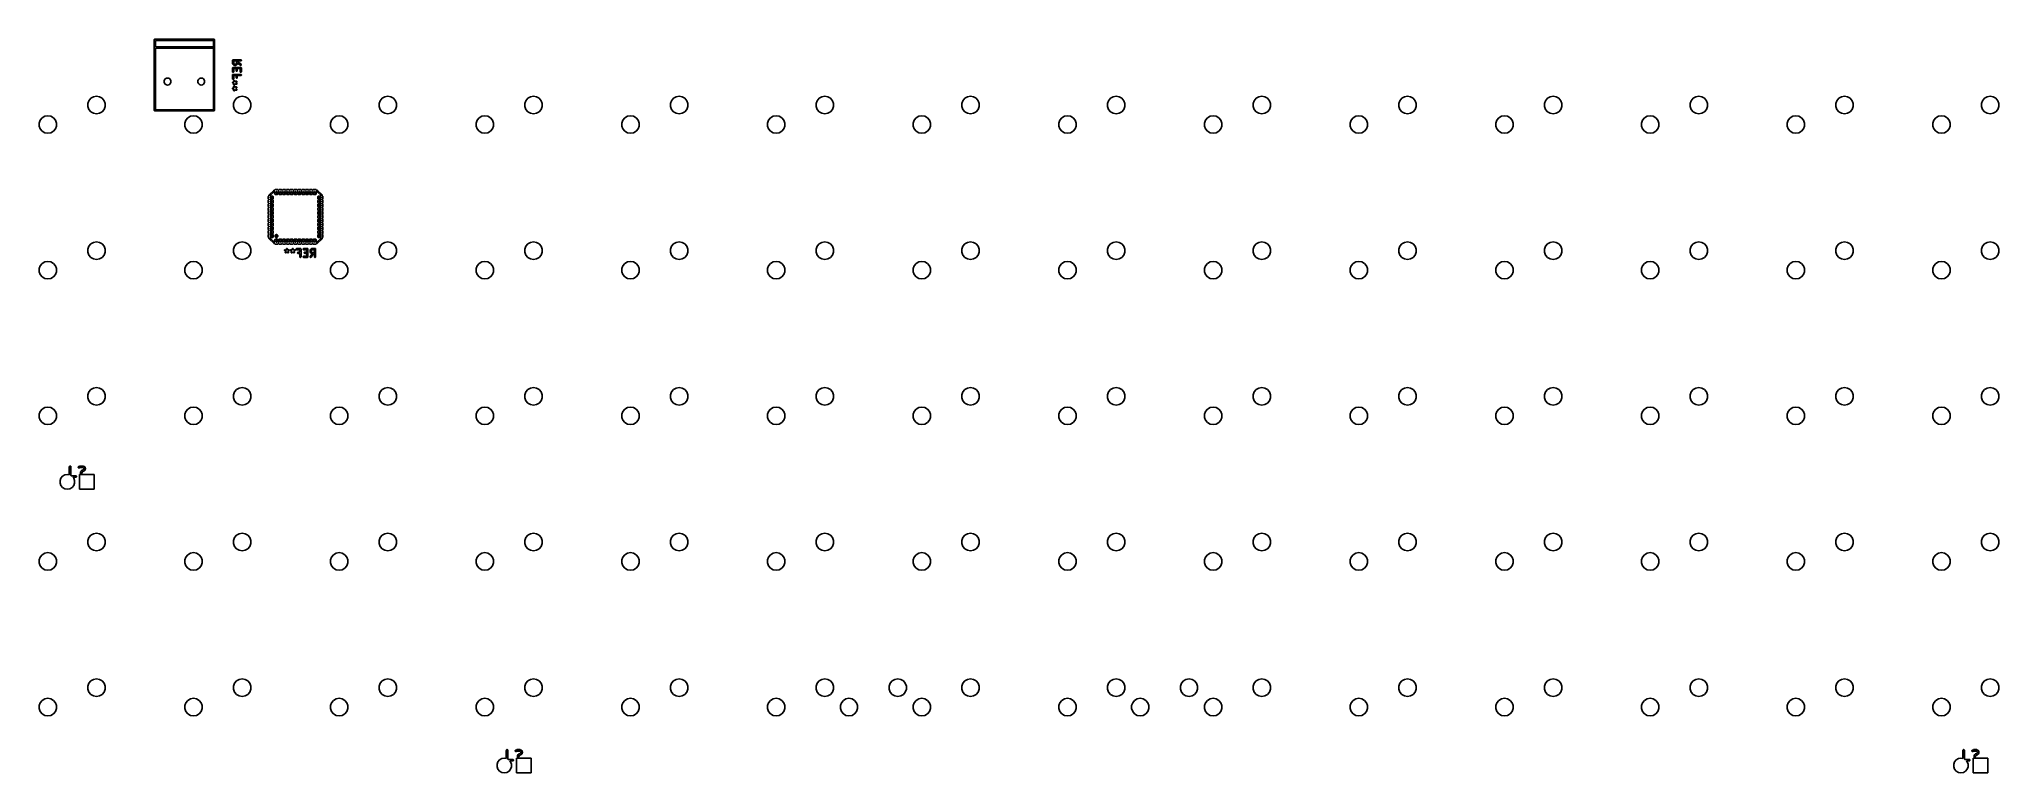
# Model space of a CAD drawing. Extents: x 17 to 273, y -104 to -8.
import ezdxf

# ---------------------------------------------------------------- set-up
doc = ezdxf.new("R2010")
doc.units = 0
doc.header["$MEASUREMENT"] = 0
doc.layers.add('BLACK', color=7, linetype='CONTINUOUS')

msp = doc.modelspace()

# ---------------------------------------------------------------- linework, layer by layer
at = {"layer": 'Black'}
for p, q in [((32.0744, -8.4001), (32.0755, -8.3936)), ((32.0744, -17.5999), (32.0744, -8.4001)), ((32.0755, -8.387), (32.0777, -8.3809)), ((32.0755, -8.3936), (32.0755, -8.387)), ((32.0777, -8.3809), (32.0789, -8.3744)), ((32.0789, -8.3744), (32.0822, -8.3687)), ((32.0822, -8.3687), (32.0844, -8.3626)), ((32.0844, -8.3626), (32.0886, -8.3575)), ((32.0886, -8.3575), (32.0919, -8.3519)), ((32.0919, -8.3519), (32.0969, -8.3476)), ((32.0969, -8.3476), (32.1012, -8.3426)), ((32.1012, -8.3426), (32.1068, -8.3393)), ((32.1068, -8.3393), (32.1119, -8.3351)), ((32.1119, -8.3351), (32.118, -8.3329)), ((32.118, -8.3329), (32.1237, -8.3296)), ((32.1237, -8.3296), (32.1302, -8.3284)), ((32.1302, -8.3284), (32.1363, -8.3262)), ((32.1363, -8.3262), (32.1429, -8.3262)), ((32.1429, -8.3262), (32.1494, -8.3251)), ((32.1494, -8.3251), (39.8506, -8.3251)), ((32.2244, -8.4751), (32.2244, -9.3258)), ((39.7756, -8.4751), (32.2244, -8.4751)), ((32.2244, -9.3258), (39.7756, -9.3258)), ((32.2244, -9.4758), (32.2244, -17.5249)), ((39.7756, -9.4758), (32.2244, -9.4758)), ((39.7756, -9.3258), (39.7756, -8.4751)), ((39.7756, -17.5249), (39.7756, -9.4758)), ((39.8506, -8.3251), (39.8571, -8.3262)), ((39.8571, -8.3262), (39.8637, -8.3262)), ((39.8637, -8.3262), (39.8698, -8.3284)), ((39.8698, -8.3284), (39.8763, -8.3296)), ((39.8763, -8.3296), (39.882, -8.3329)), ((39.882, -8.3329), (39.8881, -8.3351)), ((39.8881, -8.3351), (39.8932, -8.3393)), ((39.8932, -8.3393), (39.8988, -8.3426)), ((39.8988, -8.3426), (39.9031, -8.3476)), ((39.9031, -8.3476), (39.9081, -8.3519)), ((39.9081, -8.3519), (39.9114, -8.3575)), ((39.9114, -8.3575), (39.9156, -8.3626)), ((39.9156, -8.3626), (39.9178, -8.3687)), ((39.9178, -8.3687), (39.9211, -8.3744)), ((39.9211, -8.3744), (39.9223, -8.3809)), ((39.9223, -8.3809), (39.9245, -8.387)), ((39.9245, -8.387), (39.9245, -8.3936)), ((39.9245, -8.3936), (39.9256, -8.4001)), ((39.9256, -8.4001), (39.9256, -17.5999)), ((42.2786, -11.0952), (42.2797, -11.0888)), ((42.2786, -11.4762), (42.2786, -11.0952)), ((42.2793, -11.4804), (42.2786, -11.4762)), ((42.2786, -12.0952), (42.2797, -12.0888)), ((42.2786, -12.5714), (42.2786, -12.0952)), ((42.2831, -12.5971), (42.2786, -12.5714)), ((42.2791, -11.4848), (42.2793, -11.4804)), ((42.2816, -11.4932), (42.2791, -11.4848)), ((42.2797, -11.0822), (42.2819, -11.076)), ((42.2797, -11.0888), (42.2797, -11.0822)), ((42.2797, -12.0822), (42.2819, -12.076)), ((42.2797, -12.0888), (42.2797, -12.0822)), ((42.2831, -11.5018), (42.2816, -11.4932)), ((42.2819, -11.076), (42.2831, -11.0696)), ((42.2819, -12.076), (42.2831, -12.0696)), ((42.2831, -11.0696), (42.2864, -11.0639)), ((42.2852, -11.5056), (42.2831, -11.5018)), ((42.2831, -12.0696), (42.2864, -12.0639)), ((42.2961, -12.6196), (42.2831, -12.5971)), ((42.2865, -11.5097), (42.2852, -11.5056)), ((42.2864, -11.0639), (42.2886, -11.0577)), ((42.2864, -12.0639), (42.2886, -12.0577)), ((42.3341, -11.605), (42.2865, -11.5097)), ((42.2886, -11.0577), (42.2928, -11.0527)), ((42.2886, -12.0577), (42.2928, -12.0527)), ((42.2928, -11.0527), (42.2961, -11.047)), ((42.2928, -12.0527), (42.2961, -12.047)), ((42.2961, -11.047), (42.3011, -11.0428)), ((42.2961, -12.047), (42.3011, -12.0428)), ((42.3161, -12.6364), (42.2961, -12.6196)), ((42.3011, -11.0428), (42.3054, -11.0378)), ((42.3011, -12.0428), (42.3054, -12.0378)), ((42.3054, -11.0378), (42.311, -11.0345)), ((42.3054, -12.0378), (42.311, -12.0345)), ((42.311, -11.0345), (42.3161, -11.0303)), ((42.311, -12.0345), (42.3161, -12.0303)), ((42.3161, -11.0303), (42.3222, -11.028)), ((42.3161, -12.0303), (42.3222, -12.028)), ((42.3405, -12.6453), (42.3161, -12.6364)), ((42.3222, -11.028), (42.3279, -11.0248)), ((42.3222, -12.028), (42.3279, -12.0248)), ((42.3279, -11.0248), (42.3344, -11.0236)), ((42.3279, -12.0248), (42.3344, -12.0236)), ((42.3413, -11.6146), (42.3341, -11.605)), ((42.3344, -11.0236), (42.3405, -11.0214)), ((42.3344, -12.0236), (42.3405, -12.0214)), ((42.3405, -11.0214), (42.3471, -11.0214)), ((42.3405, -12.0214), (42.3471, -12.0214)), ((42.3666, -12.6453), (42.3405, -12.6453)), ((42.3481, -11.6245), (42.3413, -11.6146)), ((42.3471, -11.0214), (42.3536, -11.0202)), ((42.3471, -12.0214), (42.3536, -12.0202)), ((42.3958, -11.6721), (42.3481, -11.6245)), ((42.3536, -11.0202), (43.3536, -11.0202)), ((42.3536, -12.0202), (43.3536, -12.0202)), ((42.3911, -12.6364), (42.3666, -12.6453)), ((42.411, -12.6196), (42.3911, -12.6364)), ((42.4056, -11.679), (42.3958, -11.6721)), ((42.4153, -11.6861), (42.4056, -11.679)), ((42.424, -12.5971), (42.411, -12.6196)), ((42.5105, -11.7337), (42.4153, -11.6861)), ((42.4286, -12.5714), (42.424, -12.5971)), ((42.4286, -11.1702), (42.4286, -11.4585)), ((42.8024, -11.1702), (42.4286, -11.1702)), ((42.4286, -11.4585), (42.4628, -11.527)), ((42.7548, -12.1702), (42.4286, -12.1702)), ((42.4286, -12.1702), (42.4286, -12.5714)), ((42.4628, -11.527), (42.4932, -11.5574)), ((42.4932, -11.5574), (42.5617, -11.5917)), ((42.5146, -11.735), (42.5105, -11.7337)), ((42.5184, -11.7371), (42.5146, -11.735)), ((42.527, -11.7387), (42.5184, -11.7371)), ((42.5355, -11.7412), (42.527, -11.7387)), ((42.5398, -11.7409), (42.5355, -11.7412)), ((42.544, -11.7417), (42.5398, -11.7409)), ((42.6869, -11.7417), (42.544, -11.7417)), ((42.5617, -11.5917), (42.6692, -11.5917)), ((42.6692, -11.5917), (42.7377, -11.5574)), ((42.6912, -11.7409), (42.6869, -11.7417)), ((42.6955, -11.7412), (42.6912, -11.7409)), ((42.7039, -11.7387), (42.6955, -11.7412)), ((42.7125, -11.7371), (42.7039, -11.7387)), ((42.7163, -11.735), (42.7125, -11.7371)), ((42.7204, -11.7337), (42.7163, -11.735)), ((42.8157, -11.6861), (42.7204, -11.7337)), ((42.7377, -11.5574), (42.7681, -11.527)), ((42.7548, -12.4286), (42.7548, -12.1702)), ((42.7593, -12.4542), (42.7548, -12.4286)), ((42.7723, -12.4768), (42.7593, -12.4542)), ((42.7681, -11.527), (42.8024, -11.4585)), ((42.7923, -12.4935), (42.7723, -12.4768)), ((42.8167, -12.5024), (42.7923, -12.4935)), ((42.8024, -11.4585), (42.8024, -11.1702)), ((42.8253, -11.679), (42.8157, -11.6861)), ((42.8428, -12.5024), (42.8167, -12.5024)), ((42.8352, -11.6721), (42.8253, -11.679)), ((42.8828, -11.6245), (42.8352, -11.6721)), ((42.8673, -12.4935), (42.8428, -12.5024)), ((42.8872, -12.4768), (42.8673, -12.4935)), ((42.8897, -11.6146), (42.8828, -11.6245)), ((42.9002, -12.4542), (42.8872, -12.4768)), ((42.8968, -11.605), (42.8897, -11.6146)), ((42.9445, -11.5097), (42.8968, -11.605)), ((42.9048, -12.4286), (42.9002, -12.4542)), ((43.2786, -12.1702), (42.9048, -12.1702)), ((42.9048, -12.1702), (42.9048, -12.4286)), ((42.9457, -11.5056), (42.9445, -11.5097)), ((42.9478, -11.5018), (42.9457, -11.5056)), ((42.9494, -11.4932), (42.9478, -11.5018)), ((42.9519, -11.4848), (42.9494, -11.4932)), ((42.9522, -11.4773), (42.9516, -11.4805)), ((42.9516, -11.4805), (42.9519, -11.4848)), ((43.3106, -11.7281), (42.9522, -11.4773)), ((43.3536, -11.1702), (42.9524, -11.1702)), ((42.9524, -11.1702), (42.9524, -11.2943)), ((42.9524, -11.2943), (43.3966, -11.6052)), ((43.2786, -12.5714), (43.2786, -12.1702)), ((43.2831, -12.5971), (43.2786, -12.5714)), ((43.2961, -12.6196), (43.2831, -12.5971)), ((43.3161, -12.6364), (43.2961, -12.6196)), ((43.3342, -11.7391), (43.3106, -11.7281)), ((43.3405, -12.6453), (43.3161, -12.6364)), ((43.3601, -11.7414), (43.3342, -11.7391)), ((43.3666, -12.6453), (43.3405, -12.6453)), ((43.3536, -11.0202), (43.3792, -11.0248)), ((43.3792, -11.1657), (43.3536, -11.1702)), ((43.3536, -12.0202), (43.36, -12.0214)), ((43.36, -12.0214), (43.3666, -12.0214)), ((43.3853, -11.7346), (43.3601, -11.7414)), ((43.3666, -12.0214), (43.3728, -12.0236)), ((43.3911, -12.6364), (43.3666, -12.6453)), ((43.3728, -12.0236), (43.3792, -12.0248)), ((43.3792, -11.0248), (43.4018, -11.0378)), ((43.4018, -11.1527), (43.3792, -11.1657)), ((43.3792, -12.0248), (43.3849, -12.028)), ((43.3849, -12.028), (43.3911, -12.0303)), ((43.4066, -11.7197), (43.3853, -11.7346)), ((43.3911, -12.0303), (43.3961, -12.0345)), ((43.411, -12.6196), (43.3911, -12.6364)), ((43.3961, -12.0345), (43.4018, -12.0378)), ((43.3966, -11.6052), (43.415, -11.6236)), ((43.4018, -11.0378), (43.4185, -11.0577)), ((43.4185, -11.1327), (43.4018, -11.1527)), ((43.4018, -12.0378), (43.406, -12.0428)), ((43.406, -12.0428), (43.411, -12.047)), ((43.4215, -11.6984), (43.4066, -11.7197)), ((43.411, -12.047), (43.4143, -12.0527)), ((43.424, -12.5971), (43.411, -12.6196)), ((43.4143, -12.0527), (43.4185, -12.0577)), ((43.415, -11.6236), (43.426, -11.6472)), ((43.4185, -11.0577), (43.4274, -11.0822)), ((43.4274, -11.1083), (43.4185, -11.1327)), ((43.4185, -12.0577), (43.4208, -12.0639)), ((43.4208, -12.0639), (43.424, -12.0696)), ((43.4283, -11.6732), (43.4215, -11.6984)), ((43.424, -12.0696), (43.4252, -12.076)), ((43.4286, -12.5714), (43.424, -12.5971)), ((43.4252, -12.076), (43.4274, -12.0822)), ((43.426, -11.6472), (43.4283, -11.6732)), ((43.4274, -11.0822), (43.4274, -11.1083)), ((43.4274, -12.0822), (43.4274, -12.0888)), ((43.4274, -12.0888), (43.4286, -12.0952)), ((43.4286, -12.0952), (43.4286, -12.5714)), ((33.3559, -13.7725), (33.4095, -13.6253)), ((33.3559, -13.9293), (33.3559, -13.7725)), ((33.4095, -14.0765), (33.3559, -13.9293)), ((33.4095, -13.6253), (33.5103, -13.5052)), ((33.5103, -14.1966), (33.4095, -14.0765)), ((33.5103, -13.5052), (33.646, -13.4268)), ((33.646, -14.275), (33.5103, -14.1966)), ((33.646, -13.4268), (33.8004, -13.3996)), ((33.8004, -14.3022), (33.646, -14.275)), ((33.8004, -13.3996), (33.9547, -13.4268)), ((33.9547, -14.275), (33.8004, -14.3022)), ((33.9547, -13.4268), (34.0904, -13.5052)), ((34.0904, -14.1966), (33.9547, -14.275)), ((34.0904, -13.5052), (34.1912, -13.6253)), ((34.1912, -14.0765), (34.0904, -14.1966)), ((34.1912, -13.6253), (34.2448, -13.7725)), ((34.2448, -13.9293), (34.1912, -14.0765)), ((34.2448, -13.7725), (34.2448, -13.9293)), ((37.7552, -13.7725), (37.8088, -13.6253)), ((37.7552, -13.9293), (37.7552, -13.7725)), ((37.8088, -14.0765), (37.7552, -13.9293)), ((37.8088, -13.6253), (37.9096, -13.5052)), ((37.9096, -14.1966), (37.8088, -14.0765)), ((37.9096, -13.5052), (38.0453, -13.4268)), ((38.0453, -14.275), (37.9096, -14.1966)), ((38.0453, -13.4268), (38.1996, -13.3996)), ((38.1996, -14.3022), (38.0453, -14.275)), ((38.1996, -13.3996), (38.354, -13.4268)), ((38.354, -14.275), (38.1996, -14.3022)), ((38.354, -13.4268), (38.4897, -13.5052)), ((38.4897, -14.1966), (38.354, -14.275)), ((38.4897, -13.5052), (38.5905, -13.6253)), ((38.5905, -14.0765), (38.4897, -14.1966)), ((38.5905, -13.6253), (38.6441, -13.7725)), ((38.6441, -13.9293), (38.5905, -14.0765)), ((38.6441, -13.7725), (38.6441, -13.9293)), ((42.2786, -13), (42.2797, -12.9935)), ((42.2786, -13.4762), (42.2786, -13)), ((42.2831, -13.5018), (42.2786, -13.4762)), ((42.2797, -12.987), (42.2819, -12.9808)), ((42.2797, -12.9935), (42.2797, -12.987)), ((42.2797, -13.987), (42.2886, -13.9625)), ((42.2797, -14.013), (42.2797, -13.987)), ((42.2886, -14.0375), (42.2797, -14.013)), ((42.2797, -14.7489), (42.2886, -14.7244)), ((42.2797, -14.7749), (42.2797, -14.7489)), ((42.2886, -14.7994), (42.2797, -14.7749)), ((42.2819, -12.9808), (42.2831, -12.9743)), ((42.2831, -12.9743), (42.2864, -12.9687)), ((42.2961, -13.5244), (42.2831, -13.5018)), ((42.2864, -12.9687), (42.2886, -12.9625)), ((42.2886, -12.9625), (42.2928, -12.9575)), ((42.2886, -13.9625), (42.3054, -13.9425)), ((42.3054, -14.0575), (42.2886, -14.0375)), ((42.2886, -14.7244), (42.3054, -14.7045)), ((42.3054, -14.8194), (42.2886, -14.7994)), ((42.2928, -12.9575), (42.2961, -12.9518)), ((42.2961, -12.9518), (42.3011, -12.9476)), ((42.3161, -13.5411), (42.2961, -13.5244)), ((42.3011, -12.9476), (42.3054, -12.9425)), ((42.3054, -12.9425), (42.311, -12.9393)), ((42.3054, -13.9425), (42.3279, -13.9295)), ((42.3279, -14.0705), (42.3054, -14.0575)), ((42.3054, -14.7045), (42.3279, -14.6914)), ((42.3279, -14.8324), (42.3054, -14.8194)), ((42.311, -12.9393), (42.3161, -12.935)), ((42.3161, -12.935), (42.3222, -12.9328)), ((42.3405, -13.5501), (42.3161, -13.5411)), ((42.3222, -12.9328), (42.3279, -12.9295)), ((42.3279, -12.9295), (42.3344, -12.9284)), ((42.3279, -13.9295), (42.3536, -13.925)), ((42.3536, -14.075), (42.3279, -14.0705)), ((42.3279, -14.6914), (42.3536, -14.6869)), ((42.3536, -14.8369), (42.3279, -14.8324)), ((42.3344, -12.9284), (42.3405, -12.9261)), ((42.3405, -12.9261), (42.3471, -12.9261)), ((42.3666, -13.5501), (42.3405, -13.5501)), ((42.3471, -12.9261), (42.3536, -12.925)), ((42.3536, -12.925), (43.3536, -12.925)), ((42.3536, -13.925), (42.4809, -13.925)), ((42.4809, -14.075), (42.3536, -14.075)), ((42.3536, -14.6869), (42.4809, -14.6869)), ((42.4809, -14.8369), (42.3536, -14.8369)), ((42.3911, -13.5411), (42.3666, -13.5501)), ((42.411, -13.5244), (42.3911, -13.5411)), ((42.424, -13.5018), (42.411, -13.5244)), ((42.4215, -13.7643), (42.4252, -13.7385)), ((42.4268, -13.7898), (42.4215, -13.7643)), ((42.4215, -14.2357), (42.4268, -14.2102)), ((42.4252, -14.2615), (42.4215, -14.2357)), ((42.4215, -14.5262), (42.4252, -14.5004)), ((42.4268, -14.5517), (42.4215, -14.5262)), ((42.4215, -14.9976), (42.4268, -14.9721)), ((42.4252, -15.0234), (42.4215, -14.9976)), ((42.4286, -13.4762), (42.424, -13.5018)), ((42.4252, -13.7385), (42.4375, -13.7155)), ((42.4375, -14.2845), (42.4252, -14.2615)), ((42.4252, -14.5004), (42.4375, -14.4774)), ((42.4375, -15.0464), (42.4252, -15.0234)), ((42.4809, -13.925), (42.4268, -13.7898)), ((42.4268, -14.2102), (42.4809, -14.075)), ((42.4809, -14.6869), (42.4268, -14.5517)), ((42.4268, -14.9721), (42.4809, -14.8369)), ((42.7548, -13.075), (42.4286, -13.075)), ((42.4286, -13.075), (42.4286, -13.4762)), ((42.4375, -13.7155), (42.4569, -13.6982)), ((42.4569, -14.3018), (42.4375, -14.2845)), ((42.4375, -14.4774), (42.4569, -14.4601)), ((42.4569, -15.0637), (42.4375, -15.0464)), ((42.4569, -13.6982), (42.4811, -13.6885)), ((42.4811, -14.3115), (42.4569, -14.3018)), ((42.4569, -14.4601), (42.4811, -14.4504)), ((42.4811, -15.0734), (42.4569, -15.0637)), ((42.4811, -13.6885), (42.5071, -13.6877)), ((42.5071, -14.3123), (42.4811, -14.3115)), ((42.4811, -14.4504), (42.5071, -14.4496)), ((42.5071, -15.0742), (42.4811, -15.0734)), ((42.5071, -13.6877), (42.5319, -13.6958)), ((42.5319, -14.3042), (42.5071, -14.3123)), ((42.5071, -14.4496), (42.5319, -14.4577)), ((42.5319, -15.0661), (42.5071, -15.0742)), ((42.5319, -13.6958), (42.5523, -13.7119)), ((42.5523, -14.2881), (42.5319, -14.3042)), ((42.5319, -14.4577), (42.5523, -14.4738)), ((42.5523, -15.05), (42.5319, -15.0661)), ((42.5523, -13.7119), (42.5661, -13.7341)), ((42.5661, -14.266), (42.5523, -14.2881)), ((42.5523, -14.4738), (42.5661, -14.496)), ((42.5661, -15.0279), (42.5523, -15.05)), ((42.5661, -13.7341), (42.6249, -13.8813)), ((42.6249, -14.1187), (42.5661, -14.266)), ((42.5661, -14.496), (42.6249, -14.6432)), ((42.6249, -14.8806), (42.5661, -15.0279)), ((42.6249, -13.8813), (42.7371, -13.7971)), ((42.7371, -14.2029), (42.6249, -14.1187)), ((42.6249, -14.6432), (42.7371, -14.559)), ((42.7371, -14.9648), (42.6249, -14.8806)), ((42.8271, -13.9171), (42.7167, -14)), ((42.7167, -14), (42.8271, -14.0829)), ((42.8271, -14.679), (42.7167, -14.7619)), ((42.7167, -14.7619), (42.8271, -14.8448)), ((42.7371, -13.7971), (42.7604, -13.7854)), ((42.7604, -14.2146), (42.7371, -14.2029)), ((42.7371, -14.559), (42.7604, -14.5473)), ((42.7604, -14.9765), (42.7371, -14.9648)), ((42.7548, -13.3333), (42.7548, -13.075)), ((42.7593, -13.359), (42.7548, -13.3333)), ((42.7723, -13.3815), (42.7593, -13.359)), ((42.7604, -13.7854), (42.7862, -13.7823)), ((42.7862, -14.2177), (42.7604, -14.2146)), ((42.7604, -14.5473), (42.7862, -14.5442)), ((42.7862, -14.9797), (42.7604, -14.9765)), ((42.7923, -13.3983), (42.7723, -13.3815)), ((42.7862, -13.7823), (42.8116, -13.7882)), ((42.8116, -14.2118), (42.7862, -14.2177)), ((42.7862, -14.5442), (42.8116, -14.5501)), ((42.8116, -14.9737), (42.7862, -14.9797)), ((42.8167, -13.4072), (42.7923, -13.3983)), ((42.8116, -13.7882), (42.8334, -13.8024)), ((42.8334, -14.1976), (42.8116, -14.2118)), ((42.8116, -14.5501), (42.8334, -14.5643)), ((42.8334, -14.9595), (42.8116, -14.9737)), ((42.8428, -13.4072), (42.8167, -13.4072)), ((42.8449, -13.8981), (42.8271, -13.9171)), ((42.8271, -14.0829), (42.8449, -14.1019)), ((42.8449, -14.66), (42.8271, -14.679)), ((42.8271, -14.8448), (42.8449, -14.8638)), ((42.8334, -13.8024), (42.849, -13.8232)), ((42.849, -14.1768), (42.8334, -14.1976)), ((42.8334, -14.5643), (42.849, -14.5852)), ((42.849, -14.9387), (42.8334, -14.9595)), ((42.8673, -13.3983), (42.8428, -13.4072)), ((42.8552, -13.8742), (42.8449, -13.8981)), ((42.8449, -14.1019), (42.8552, -14.1258)), ((42.8552, -14.6361), (42.8449, -14.66)), ((42.8449, -14.8638), (42.8552, -14.8877)), ((42.849, -13.8232), (42.8566, -13.8482)), ((42.8566, -14.1518), (42.849, -14.1768)), ((42.849, -14.5852), (42.8566, -14.6101)), ((42.8566, -14.9137), (42.849, -14.9387)), ((42.8566, -13.8482), (42.8552, -13.8742)), ((42.8552, -14.1258), (42.8566, -14.1518)), ((42.8566, -14.6101), (42.8552, -14.6361)), ((42.8552, -14.8877), (42.8566, -14.9137)), ((42.8872, -13.3815), (42.8673, -13.3983)), ((42.9002, -13.359), (42.8872, -13.3815)), ((42.9048, -13.3333), (42.9002, -13.359)), ((43.3536, -13.075), (42.9048, -13.075)), ((42.9048, -13.075), (42.9048, -13.3333)), ((43.3536, -12.925), (43.3792, -12.9295)), ((43.3792, -13.0705), (43.3536, -13.075)), ((43.3792, -12.9295), (43.4018, -12.9425)), ((43.4018, -13.0575), (43.3792, -13.0705)), ((43.4018, -12.9425), (43.4185, -12.9625)), ((43.4185, -13.0375), (43.4018, -13.0575)), ((43.4185, -12.9625), (43.4274, -12.987)), ((43.4274, -13.013), (43.4185, -13.0375)), ((43.4274, -12.987), (43.4274, -13.013)), ((23.4101, -16.7208), (23.5464, -16.3463)), ((23.4101, -17.1192), (23.4101, -16.7208)), ((23.5464, -17.4937), (23.4101, -17.1192)), ((23.5464, -16.3463), (23.8025, -16.0411)), ((23.8025, -17.7989), (23.5464, -17.4937)), ((23.8025, -16.0411), (24.1476, -15.8418)), ((24.1476, -17.9982), (23.8025, -17.7989)), ((24.1476, -15.8418), (24.54, -15.7726)), ((24.54, -15.7726), (24.9324, -15.8418)), ((24.9324, -15.8418), (25.2775, -16.0411)), ((25.2775, -17.7989), (24.9324, -17.9982)), ((25.2775, -16.0411), (25.5336, -16.3463)), ((25.5336, -17.4937), (25.2775, -17.7989)), ((25.5336, -16.3463), (25.6699, -16.7208)), ((25.6699, -17.1192), (25.5336, -17.4937)), ((25.6699, -16.7208), (25.6699, -17.1192)), ((32.0755, -17.6064), (32.0744, -17.5999)), ((32.0755, -17.613), (32.0755, -17.6064)), ((32.0777, -17.6191), (32.0755, -17.613)), ((32.0789, -17.6256), (32.0777, -17.6191)), ((32.0822, -17.6313), (32.0789, -17.6256)), ((32.0844, -17.6374), (32.0822, -17.6313)), ((32.0886, -17.6425), (32.0844, -17.6374)), ((32.0919, -17.6481), (32.0886, -17.6425)), ((32.0969, -17.6524), (32.0919, -17.6481)), ((32.1012, -17.6574), (32.0969, -17.6524)), ((32.1068, -17.6607), (32.1012, -17.6574)), ((32.1119, -17.6649), (32.1068, -17.6607)), ((32.118, -17.6671), (32.1119, -17.6649)), ((32.1237, -17.6704), (32.118, -17.6671)), ((32.1302, -17.6716), (32.1237, -17.6704)), ((32.1363, -17.6738), (32.1302, -17.6716)), ((32.1429, -17.6738), (32.1363, -17.6738)), ((32.1494, -17.6749), (32.1429, -17.6738)), ((39.8506, -17.6749), (32.1494, -17.6749)), ((32.2244, -17.5249), (39.7756, -17.5249)), ((39.8571, -17.6738), (39.8506, -17.6749)), ((39.8637, -17.6738), (39.8571, -17.6738)), ((39.8698, -17.6716), (39.8637, -17.6738)), ((39.8763, -17.6704), (39.8698, -17.6716)), ((39.882, -17.6671), (39.8763, -17.6704)), ((39.8881, -17.6649), (39.882, -17.6671)), ((39.8932, -17.6607), (39.8881, -17.6649)), ((39.8988, -17.6574), (39.8932, -17.6607)), ((39.9031, -17.6524), (39.8988, -17.6574)), ((39.9081, -17.6481), (39.9031, -17.6524)), ((39.9114, -17.6425), (39.9081, -17.6481)), ((39.9156, -17.6374), (39.9114, -17.6425)), ((39.9178, -17.6313), (39.9156, -17.6374)), ((39.9211, -17.6256), (39.9178, -17.6313)), ((39.9223, -17.6191), (39.9211, -17.6256)), ((39.9245, -17.613), (39.9223, -17.6191)), ((39.9256, -17.5999), (39.9245, -17.6064)), ((39.9245, -17.6064), (39.9245, -17.613)), ((42.4101, -16.7208), (42.5464, -16.3463)), ((42.4101, -17.1192), (42.4101, -16.7208)), ((42.5464, -17.4937), (42.4101, -17.1192)), ((42.5464, -16.3463), (42.8025, -16.0411)), ((42.8025, -17.7989), (42.5464, -17.4937)), ((42.8025, -16.0411), (43.1476, -15.8418)), ((43.1476, -17.9982), (42.8025, -17.7989)), ((43.1476, -15.8418), (43.54, -15.7726)), ((43.54, -15.7726), (43.9324, -15.8418)), ((43.9324, -15.8418), (44.2775, -16.0411)), ((44.2775, -17.7989), (43.9324, -17.9982)), ((44.2775, -16.0411), (44.5336, -16.3463)), ((44.5336, -17.4937), (44.2775, -17.7989)), ((44.5336, -16.3463), (44.6699, -16.7208)), ((44.6699, -17.1192), (44.5336, -17.4937)), ((44.6699, -16.7208), (44.6699, -17.1192)), ((61.4101, -16.7208), (61.5464, -16.3463)), ((61.4101, -17.1192), (61.4101, -16.7208)), ((61.5464, -17.4937), (61.4101, -17.1192)), ((61.5464, -16.3463), (61.8025, -16.0411)), ((61.8025, -17.7989), (61.5464, -17.4937)), ((61.8025, -16.0411), (62.1476, -15.8418)), ((62.1476, -17.9982), (61.8025, -17.7989)), ((62.1476, -15.8418), (62.54, -15.7726)), ((62.54, -15.7726), (62.9324, -15.8418)), ((62.9324, -15.8418), (63.2775, -16.0411)), ((63.2775, -17.7989), (62.9324, -17.9982)), ((63.2775, -16.0411), (63.5336, -16.3463)), ((63.5336, -17.4937), (63.2775, -17.7989)), ((63.5336, -16.3463), (63.6699, -16.7208)), ((63.6699, -17.1192), (63.5336, -17.4937)), ((63.6699, -16.7208), (63.6699, -17.1192)), ((80.4101, -16.7208), (80.5464, -16.3463)), ((80.4101, -17.1192), (80.4101, -16.7208)), ((80.5464, -17.4937), (80.4101, -17.1192)), ((80.5464, -16.3463), (80.8025, -16.0411)), ((80.8025, -17.7989), (80.5464, -17.4937)), ((80.8025, -16.0411), (81.1476, -15.8418)), ((81.1476, -17.9982), (80.8025, -17.7989)), ((81.1476, -15.8418), (81.54, -15.7726)), ((81.54, -15.7726), (81.9324, -15.8418)), ((81.9324, -15.8418), (82.2775, -16.0411)), ((82.2775, -17.7989), (81.9324, -17.9982)), ((82.2775, -16.0411), (82.5336, -16.3463)), ((82.5336, -17.4937), (82.2775, -17.7989)), ((82.5336, -16.3463), (82.6699, -16.7208)), ((82.6699, -17.1192), (82.5336, -17.4937)), ((82.6699, -16.7208), (82.6699, -17.1192)), ((99.4101, -16.7208), (99.5464, -16.3463)), ((99.4101, -17.1192), (99.4101, -16.7208)), ((99.5464, -17.4937), (99.4101, -17.1192)), ((99.5464, -16.3463), (99.8025, -16.0411)), ((99.8025, -17.7989), (99.5464, -17.4937)), ((99.8025, -16.0411), (100.148, -15.8418)), ((100.148, -17.9982), (99.8025, -17.7989)), ((100.148, -15.8418), (100.54, -15.7726)), ((100.54, -15.7726), (100.932, -15.8418)), ((100.932, -15.8418), (101.278, -16.0411)), ((101.278, -17.7989), (100.932, -17.9982)), ((101.278, -16.0411), (101.534, -16.3463)), ((101.534, -17.4937), (101.278, -17.7989)), ((101.534, -16.3463), (101.67, -16.7208)), ((101.67, -17.1192), (101.534, -17.4937)), ((101.67, -16.7208), (101.67, -17.1192)), ((118.41, -16.7208), (118.546, -16.3463)), ((118.41, -17.1192), (118.41, -16.7208)), ((118.546, -17.4937), (118.41, -17.1192)), ((118.546, -16.3463), (118.802, -16.0411)), ((118.802, -17.7989), (118.546, -17.4937)), ((118.802, -16.0411), (119.148, -15.8418)), ((119.148, -17.9982), (118.802, -17.7989)), ((119.148, -15.8418), (119.54, -15.7726)), ((119.54, -15.7726), (119.932, -15.8418)), ((119.932, -15.8418), (120.278, -16.0411)), ((120.278, -17.7989), (119.932, -17.9982)), ((120.278, -16.0411), (120.534, -16.3463)), ((120.534, -17.4937), (120.278, -17.7989)), ((120.534, -16.3463), (120.67, -16.7208)), ((120.67, -17.1192), (120.534, -17.4937)), ((120.67, -16.7208), (120.67, -17.1192)), ((137.41, -16.7208), (137.546, -16.3463)), ((137.41, -17.1192), (137.41, -16.7208)), ((137.546, -17.4937), (137.41, -17.1192)), ((137.546, -16.3463), (137.802, -16.0411)), ((137.802, -17.7989), (137.546, -17.4937)), ((137.802, -16.0411), (138.148, -15.8418)), ((138.148, -17.9982), (137.802, -17.7989)), ((138.148, -15.8418), (138.54, -15.7726)), ((138.54, -15.7726), (138.932, -15.8418)), ((138.932, -15.8418), (139.278, -16.0411)), ((139.278, -17.7989), (138.932, -17.9982)), ((139.278, -16.0411), (139.534, -16.3463)), ((139.534, -17.4937), (139.278, -17.7989)), ((139.534, -16.3463), (139.67, -16.7208)), ((139.67, -17.1192), (139.534, -17.4937)), ((139.67, -16.7208), (139.67, -17.1192)), ((156.41, -16.7208), (156.546, -16.3463)), ((156.41, -17.1192), (156.41, -16.7208)), ((156.546, -17.4937), (156.41, -17.1192)), ((156.546, -16.3463), (156.802, -16.0411)), ((156.802, -17.7989), (156.546, -17.4937)), ((156.802, -16.0411), (157.148, -15.8418)), ((157.148, -17.9982), (156.802, -17.7989)), ((157.148, -15.8418), (157.54, -15.7726)), ((157.54, -15.7726), (157.932, -15.8418)), ((157.932, -15.8418), (158.278, -16.0411)), ((158.278, -17.7989), (157.932, -17.9982)), ((158.278, -16.0411), (158.534, -16.3463)), ((158.534, -17.4937), (158.278, -17.7989)), ((158.534, -16.3463), (158.67, -16.7208)), ((158.67, -17.1192), (158.534, -17.4937)), ((158.67, -16.7208), (158.67, -17.1192)), ((175.41, -16.7208), (175.546, -16.3463)), ((175.41, -17.1192), (175.41, -16.7208)), ((175.546, -17.4937), (175.41, -17.1192)), ((175.546, -16.3463), (175.802, -16.0411)), ((175.802, -17.7989), (175.546, -17.4937)), ((175.802, -16.0411), (176.148, -15.8418)), ((176.148, -17.9982), (175.802, -17.7989)), ((176.148, -15.8418), (176.54, -15.7726)), ((176.54, -15.7726), (176.932, -15.8418)), ((176.932, -15.8418), (177.278, -16.0411)), ((177.278, -17.7989), (176.932, -17.9982)), ((177.278, -16.0411), (177.534, -16.3463)), ((177.534, -17.4937), (177.278, -17.7989)), ((177.534, -16.3463), (177.67, -16.7208)), ((177.67, -17.1192), (177.534, -17.4937)), ((177.67, -16.7208), (177.67, -17.1192)), ((194.41, -16.7208), (194.546, -16.3463)), ((194.41, -17.1192), (194.41, -16.7208)), ((194.546, -17.4937), (194.41, -17.1192)), ((194.546, -16.3463), (194.802, -16.0411)), ((194.802, -17.7989), (194.546, -17.4937)), ((194.802, -16.0411), (195.148, -15.8418)), ((195.148, -17.9982), (194.802, -17.7989)), ((195.148, -15.8418), (195.54, -15.7726)), ((195.54, -15.7726), (195.932, -15.8418)), ((195.932, -15.8418), (196.278, -16.0411)), ((196.278, -17.7989), (195.932, -17.9982)), ((196.278, -16.0411), (196.534, -16.3463)), ((196.534, -17.4937), (196.278, -17.7989)), ((196.534, -16.3463), (196.67, -16.7208)), ((196.67, -17.1192), (196.534, -17.4937)), ((196.67, -16.7208), (196.67, -17.1192)), ((213.41, -16.7208), (213.546, -16.3463)), ((213.41, -17.1192), (213.41, -16.7208)), ((213.546, -17.4937), (213.41, -17.1192)), ((213.546, -16.3463), (213.802, -16.0411)), ((213.802, -17.7989), (213.546, -17.4937)), ((213.802, -16.0411), (214.148, -15.8418)), ((214.148, -17.9982), (213.802, -17.7989)), ((214.148, -15.8418), (214.54, -15.7726)), ((214.54, -15.7726), (214.932, -15.8418)), ((214.932, -15.8418), (215.278, -16.0411)), ((215.278, -17.7989), (214.932, -17.9982)), ((215.278, -16.0411), (215.534, -16.3463)), ((215.534, -17.4937), (215.278, -17.7989)), ((215.534, -16.3463), (215.67, -16.7208)), ((215.67, -17.1192), (215.534, -17.4937)), ((215.67, -16.7208), (215.67, -17.1192)), ((232.41, -16.7208), (232.546, -16.3463)), ((232.41, -17.1192), (232.41, -16.7208)), ((232.546, -17.4937), (232.41, -17.1192)), ((232.546, -16.3463), (232.802, -16.0411)), ((232.802, -17.7989), (232.546, -17.4937)), ((232.802, -16.0411), (233.148, -15.8418)), ((233.148, -17.9982), (232.802, -17.7989)), ((233.148, -15.8418), (233.54, -15.7726)), ((233.54, -15.7726), (233.932, -15.8418)), ((233.932, -15.8418), (234.278, -16.0411)), ((234.278, -17.7989), (233.932, -17.9982)), ((234.278, -16.0411), (234.534, -16.3463)), ((234.534, -17.4937), (234.278, -17.7989)), ((234.534, -16.3463), (234.67, -16.7208)), ((234.67, -17.1192), (234.534, -17.4937)), ((234.67, -16.7208), (234.67, -17.1192)), ((251.41, -16.7208), (251.546, -16.3463)), ((251.41, -17.1192), (251.41, -16.7208)), ((251.546, -17.4937), (251.41, -17.1192)), ((251.546, -16.3463), (251.802, -16.0411)), ((251.802, -17.7989), (251.546, -17.4937)), ((251.802, -16.0411), (252.148, -15.8418)), ((252.148, -17.9982), (251.802, -17.7989)), ((252.148, -15.8418), (252.54, -15.7726)), ((252.54, -15.7726), (252.932, -15.8418)), ((252.932, -15.8418), (253.278, -16.0411)), ((253.278, -17.7989), (252.932, -17.9982)), ((253.278, -16.0411), (253.534, -16.3463)), ((253.534, -17.4937), (253.278, -17.7989)), ((253.534, -16.3463), (253.67, -16.7208)), ((253.67, -17.1192), (253.534, -17.4937)), ((253.67, -16.7208), (253.67, -17.1192)), ((270.41, -16.7208), (270.546, -16.3463)), ((270.41, -17.1192), (270.41, -16.7208)), ((270.546, -17.4937), (270.41, -17.1192)), ((270.546, -16.3463), (270.802, -16.0411)), ((270.802, -17.7989), (270.546, -17.4937)), ((270.802, -16.0411), (271.148, -15.8418)), ((271.148, -17.9982), (270.802, -17.7989)), ((271.148, -15.8418), (271.54, -15.7726)), ((271.54, -15.7726), (271.932, -15.8418)), ((271.932, -15.8418), (272.278, -16.0411)), ((272.278, -17.7989), (271.932, -17.9982)), ((272.278, -16.0411), (272.534, -16.3463)), ((272.534, -17.4937), (272.278, -17.7989)), ((272.534, -16.3463), (272.67, -16.7208)), ((272.67, -17.1192), (272.534, -17.4937)), ((272.67, -16.7208), (272.67, -17.1192)), ((17.0601, -19.2608), (17.1964, -18.8863)), ((17.0601, -19.6592), (17.0601, -19.2608)), ((17.1964, -20.0337), (17.0601, -19.6592)), ((17.1964, -18.8863), (17.4525, -18.5811)), ((17.4525, -20.3389), (17.1964, -20.0337)), ((17.4525, -18.5811), (17.7976, -18.3818)), ((17.7976, -20.5382), (17.4525, -20.3389)), ((17.7976, -18.3818), (18.19, -18.3126)), ((18.19, -18.3126), (18.5824, -18.3818)), ((18.5824, -18.3818), (18.9275, -18.5811)), ((18.9275, -20.3389), (18.5824, -20.5382)), ((18.9275, -18.5811), (19.1836, -18.8863)), ((19.1836, -20.0337), (18.9275, -20.3389)), ((19.1836, -18.8863), (19.3199, -19.2608)), ((19.3199, -19.6592), (19.1836, -20.0337)), ((19.3199, -19.2608), (19.3199, -19.6592)), ((24.54, -18.0674), (24.1476, -17.9982)), ((24.9324, -17.9982), (24.54, -18.0674)), ((36.0601, -19.2608), (36.1964, -18.8863)), ((36.0601, -19.6592), (36.0601, -19.2608)), ((36.1964, -20.0337), (36.0601, -19.6592)), ((36.1964, -18.8863), (36.4525, -18.5811)), ((36.4525, -20.3389), (36.1964, -20.0337)), ((36.4525, -18.5811), (36.7976, -18.3818)), ((36.7976, -20.5382), (36.4525, -20.3389)), ((36.7976, -18.3818), (37.19, -18.3126)), ((37.19, -18.3126), (37.5824, -18.3818)), ((37.5824, -18.3818), (37.9275, -18.5811)), ((37.9275, -20.3389), (37.5824, -20.5382)), ((37.9275, -18.5811), (38.1836, -18.8863)), ((38.1836, -20.0337), (37.9275, -20.3389)), ((38.1836, -18.8863), (38.3199, -19.2608)), ((38.3199, -19.6592), (38.1836, -20.0337)), ((38.3199, -19.2608), (38.3199, -19.6592)), ((43.54, -18.0674), (43.1476, -17.9982)), ((43.9324, -17.9982), (43.54, -18.0674)), ((55.0601, -19.2608), (55.1964, -18.8863)), ((55.0601, -19.6592), (55.0601, -19.2608)), ((55.1964, -20.0337), (55.0601, -19.6592)), ((55.1964, -18.8863), (55.4525, -18.5811)), ((55.4525, -20.3389), (55.1964, -20.0337)), ((55.4525, -18.5811), (55.7976, -18.3818)), ((55.7976, -20.5382), (55.4525, -20.3389)), ((55.7976, -18.3818), (56.19, -18.3126)), ((56.19, -18.3126), (56.5824, -18.3818)), ((56.5824, -18.3818), (56.9275, -18.5811)), ((56.9275, -20.3389), (56.5824, -20.5382)), ((56.9275, -18.5811), (57.1836, -18.8863)), ((57.1836, -20.0337), (56.9275, -20.3389)), ((57.1836, -18.8863), (57.3199, -19.2608)), ((57.3199, -19.6592), (57.1836, -20.0337)), ((57.3199, -19.2608), (57.3199, -19.6592)), ((62.54, -18.0674), (62.1476, -17.9982)), ((62.9324, -17.9982), (62.54, -18.0674)), ((74.0601, -19.2608), (74.1964, -18.8863)), ((74.0601, -19.6592), (74.0601, -19.2608)), ((74.1964, -20.0337), (74.0601, -19.6592)), ((74.1964, -18.8863), (74.4525, -18.5811)), ((74.4525, -20.3389), (74.1964, -20.0337)), ((74.4525, -18.5811), (74.7976, -18.3818)), ((74.7976, -20.5382), (74.4525, -20.3389)), ((74.7976, -18.3818), (75.19, -18.3126)), ((75.19, -18.3126), (75.5824, -18.3818)), ((75.5824, -18.3818), (75.9275, -18.5811)), ((75.9275, -20.3389), (75.5824, -20.5382)), ((75.9275, -18.5811), (76.1836, -18.8863)), ((76.1836, -20.0337), (75.9275, -20.3389)), ((76.1836, -18.8863), (76.3199, -19.2608)), ((76.3199, -19.6592), (76.1836, -20.0337)), ((76.3199, -19.2608), (76.3199, -19.6592)), ((81.54, -18.0674), (81.1476, -17.9982)), ((81.9324, -17.9982), (81.54, -18.0674)), ((93.0601, -19.2608), (93.1964, -18.8863)), ((93.0601, -19.6592), (93.0601, -19.2608)), ((93.1964, -20.0337), (93.0601, -19.6592)), ((93.1964, -18.8863), (93.4525, -18.5811)), ((93.4525, -20.3389), (93.1964, -20.0337)), ((93.4525, -18.5811), (93.7976, -18.3818)), ((93.7976, -20.5382), (93.4525, -20.3389)), ((93.7976, -18.3818), (94.19, -18.3126)), ((94.19, -18.3126), (94.5824, -18.3818)), ((94.5824, -18.3818), (94.9275, -18.5811)), ((94.9275, -20.3389), (94.5824, -20.5382)), ((94.9275, -18.5811), (95.1836, -18.8863)), ((95.1836, -20.0337), (94.9275, -20.3389)), ((95.1836, -18.8863), (95.3199, -19.2608)), ((95.3199, -19.6592), (95.1836, -20.0337)), ((95.3199, -19.2608), (95.3199, -19.6592)), ((100.54, -18.0674), (100.148, -17.9982)), ((100.932, -17.9982), (100.54, -18.0674)), ((112.06, -19.2608), (112.196, -18.8863)), ((112.06, -19.6592), (112.06, -19.2608)), ((112.196, -20.0337), (112.06, -19.6592)), ((112.196, -18.8863), (112.452, -18.5811)), ((112.452, -20.3389), (112.196, -20.0337)), ((112.452, -18.5811), (112.798, -18.3818)), ((112.798, -20.5382), (112.452, -20.3389)), ((112.798, -18.3818), (113.19, -18.3126)), ((113.19, -18.3126), (113.582, -18.3818)), ((113.582, -18.3818), (113.928, -18.5811)), ((113.928, -20.3389), (113.582, -20.5382)), ((113.928, -18.5811), (114.184, -18.8863)), ((114.184, -20.0337), (113.928, -20.3389)), ((114.184, -18.8863), (114.32, -19.2608)), ((114.32, -19.6592), (114.184, -20.0337)), ((114.32, -19.2608), (114.32, -19.6592)), ((119.54, -18.0674), (119.148, -17.9982)), ((119.932, -17.9982), (119.54, -18.0674)), ((131.06, -19.2608), (131.196, -18.8863)), ((131.06, -19.6592), (131.06, -19.2608)), ((131.196, -20.0337), (131.06, -19.6592)), ((131.196, -18.8863), (131.452, -18.5811)), ((131.452, -20.3389), (131.196, -20.0337)), ((131.452, -18.5811), (131.798, -18.3818)), ((131.798, -20.5382), (131.452, -20.3389)), ((131.798, -18.3818), (132.19, -18.3126)), ((132.19, -18.3126), (132.582, -18.3818)), ((132.582, -18.3818), (132.928, -18.5811)), ((132.928, -20.3389), (132.582, -20.5382)), ((132.928, -18.5811), (133.184, -18.8863)), ((133.184, -20.0337), (132.928, -20.3389)), ((133.184, -18.8863), (133.32, -19.2608)), ((133.32, -19.6592), (133.184, -20.0337)), ((133.32, -19.2608), (133.32, -19.6592)), ((138.54, -18.0674), (138.148, -17.9982)), ((138.932, -17.9982), (138.54, -18.0674)), ((150.06, -19.2608), (150.196, -18.8863)), ((150.06, -19.6592), (150.06, -19.2608)), ((150.196, -20.0337), (150.06, -19.6592)), ((150.196, -18.8863), (150.452, -18.5811)), ((150.452, -20.3389), (150.196, -20.0337)), ((150.452, -18.5811), (150.798, -18.3818)), ((150.798, -20.5382), (150.452, -20.3389)), ((150.798, -18.3818), (151.19, -18.3126)), ((151.19, -18.3126), (151.582, -18.3818)), ((151.582, -18.3818), (151.928, -18.5811)), ((151.928, -20.3389), (151.582, -20.5382)), ((151.928, -18.5811), (152.184, -18.8863)), ((152.184, -20.0337), (151.928, -20.3389)), ((152.184, -18.8863), (152.32, -19.2608)), ((152.32, -19.6592), (152.184, -20.0337)), ((152.32, -19.2608), (152.32, -19.6592)), ((157.54, -18.0674), (157.148, -17.9982)), ((157.932, -17.9982), (157.54, -18.0674)), ((169.06, -19.2608), (169.196, -18.8863)), ((169.06, -19.6592), (169.06, -19.2608)), ((169.196, -20.0337), (169.06, -19.6592)), ((169.196, -18.8863), (169.452, -18.5811)), ((169.452, -20.3389), (169.196, -20.0337)), ((169.452, -18.5811), (169.798, -18.3818)), ((169.798, -20.5382), (169.452, -20.3389)), ((169.798, -18.3818), (170.19, -18.3126)), ((170.19, -18.3126), (170.582, -18.3818)), ((170.582, -18.3818), (170.928, -18.5811)), ((170.928, -20.3389), (170.582, -20.5382)), ((170.928, -18.5811), (171.184, -18.8863)), ((171.184, -20.0337), (170.928, -20.3389)), ((171.184, -18.8863), (171.32, -19.2608)), ((171.32, -19.6592), (171.184, -20.0337)), ((171.32, -19.2608), (171.32, -19.6592)), ((176.54, -18.0674), (176.148, -17.9982)), ((176.932, -17.9982), (176.54, -18.0674)), ((188.06, -19.2608), (188.196, -18.8863)), ((188.06, -19.6592), (188.06, -19.2608)), ((188.196, -20.0337), (188.06, -19.6592)), ((188.196, -18.8863), (188.452, -18.5811)), ((188.452, -20.3389), (188.196, -20.0337)), ((188.452, -18.5811), (188.798, -18.3818)), ((188.798, -20.5382), (188.452, -20.3389)), ((188.798, -18.3818), (189.19, -18.3126)), ((189.19, -18.3126), (189.582, -18.3818)), ((189.582, -18.3818), (189.928, -18.5811)), ((189.928, -20.3389), (189.582, -20.5382)), ((189.928, -18.5811), (190.184, -18.8863)), ((190.184, -20.0337), (189.928, -20.3389)), ((190.184, -18.8863), (190.32, -19.2608)), ((190.32, -19.6592), (190.184, -20.0337)), ((190.32, -19.2608), (190.32, -19.6592)), ((195.54, -18.0674), (195.148, -17.9982)), ((195.932, -17.9982), (195.54, -18.0674)), ((207.06, -19.2608), (207.196, -18.8863)), ((207.06, -19.6592), (207.06, -19.2608)), ((207.196, -20.0337), (207.06, -19.6592)), ((207.196, -18.8863), (207.452, -18.5811)), ((207.452, -20.3389), (207.196, -20.0337)), ((207.452, -18.5811), (207.798, -18.3818)), ((207.798, -20.5382), (207.452, -20.3389)), ((207.798, -18.3818), (208.19, -18.3126)), ((208.19, -18.3126), (208.582, -18.3818)), ((208.582, -18.3818), (208.928, -18.5811)), ((208.928, -20.3389), (208.582, -20.5382)), ((208.928, -18.5811), (209.184, -18.8863)), ((209.184, -20.0337), (208.928, -20.3389)), ((209.184, -18.8863), (209.32, -19.2608)), ((209.32, -19.6592), (209.184, -20.0337)), ((209.32, -19.2608), (209.32, -19.6592)), ((214.54, -18.0674), (214.148, -17.9982)), ((214.932, -17.9982), (214.54, -18.0674)), ((226.06, -19.2608), (226.196, -18.8863)), ((226.06, -19.6592), (226.06, -19.2608)), ((226.196, -20.0337), (226.06, -19.6592)), ((226.196, -18.8863), (226.452, -18.5811)), ((226.452, -20.3389), (226.196, -20.0337)), ((226.452, -18.5811), (226.798, -18.3818)), ((226.798, -20.5382), (226.452, -20.3389)), ((226.798, -18.3818), (227.19, -18.3126)), ((227.19, -18.3126), (227.582, -18.3818)), ((227.582, -18.3818), (227.928, -18.5811)), ((227.928, -20.3389), (227.582, -20.5382)), ((227.928, -18.5811), (228.184, -18.8863)), ((228.184, -20.0337), (227.928, -20.3389)), ((228.184, -18.8863), (228.32, -19.2608)), ((228.32, -19.6592), (228.184, -20.0337)), ((228.32, -19.2608), (228.32, -19.6592)), ((233.54, -18.0674), (233.148, -17.9982)), ((233.932, -17.9982), (233.54, -18.0674)), ((245.06, -19.2608), (245.196, -18.8863)), ((245.06, -19.6592), (245.06, -19.2608)), ((245.196, -20.0337), (245.06, -19.6592)), ((245.196, -18.8863), (245.452, -18.5811)), ((245.452, -20.3389), (245.196, -20.0337)), ((245.452, -18.5811), (245.798, -18.3818)), ((245.798, -20.5382), (245.452, -20.3389)), ((245.798, -18.3818), (246.19, -18.3126)), ((246.19, -18.3126), (246.582, -18.3818)), ((246.582, -18.3818), (246.928, -18.5811)), ((246.928, -20.3389), (246.582, -20.5382)), ((246.928, -18.5811), (247.184, -18.8863)), ((247.184, -20.0337), (246.928, -20.3389)), ((247.184, -18.8863), (247.32, -19.2608)), ((247.32, -19.6592), (247.184, -20.0337)), ((247.32, -19.2608), (247.32, -19.6592)), ((252.54, -18.0674), (252.148, -17.9982)), ((252.932, -17.9982), (252.54, -18.0674)), ((264.06, -19.2608), (264.196, -18.8863)), ((264.06, -19.6592), (264.06, -19.2608)), ((264.196, -20.0337), (264.06, -19.6592)), ((264.196, -18.8863), (264.452, -18.5811)), ((264.452, -20.3389), (264.196, -20.0337)), ((264.452, -18.5811), (264.798, -18.3818)), ((264.798, -20.5382), (264.452, -20.3389)), ((264.798, -18.3818), (265.19, -18.3126)), ((265.19, -18.3126), (265.582, -18.3818)), ((265.582, -18.3818), (265.928, -18.5811)), ((265.928, -20.3389), (265.582, -20.5382)), ((265.928, -18.5811), (266.184, -18.8863)), ((266.184, -20.0337), (265.928, -20.3389)), ((266.184, -18.8863), (266.32, -19.2608)), ((266.32, -19.6592), (266.184, -20.0337)), ((266.32, -19.2608), (266.32, -19.6592)), ((271.54, -18.0674), (271.148, -17.9982)), ((271.932, -17.9982), (271.54, -18.0674)), ((18.19, -20.6074), (17.7976, -20.5382)), ((18.5824, -20.5382), (18.19, -20.6074)), ((37.19, -20.6074), (36.7976, -20.5382)), ((37.5824, -20.5382), (37.19, -20.6074)), ((56.19, -20.6074), (55.7976, -20.5382)), ((56.5824, -20.5382), (56.19, -20.6074)), ((75.19, -20.6074), (74.7976, -20.5382)), ((75.5824, -20.5382), (75.19, -20.6074)), ((94.19, -20.6074), (93.7976, -20.5382)), ((94.5824, -20.5382), (94.19, -20.6074)), ((113.19, -20.6074), (112.798, -20.5382)), ((113.582, -20.5382), (113.19, -20.6074)), ((132.19, -20.6074), (131.798, -20.5382)), ((132.582, -20.5382), (132.19, -20.6074)), ((151.19, -20.6074), (150.798, -20.5382)), ((151.582, -20.5382), (151.19, -20.6074)), ((170.19, -20.6074), (169.798, -20.5382)), ((170.582, -20.5382), (170.19, -20.6074)), ((189.19, -20.6074), (188.798, -20.5382)), ((189.582, -20.5382), (189.19, -20.6074)), ((208.19, -20.6074), (207.798, -20.5382)), ((208.582, -20.5382), (208.19, -20.6074)), ((227.19, -20.6074), (226.798, -20.5382)), ((227.582, -20.5382), (227.19, -20.6074)), ((246.19, -20.6074), (245.798, -20.5382)), ((246.582, -20.5382), (246.19, -20.6074)), ((265.19, -20.6074), (264.798, -20.5382)), ((265.582, -20.5382), (265.19, -20.6074)), ((47.0484, -28.6479), (47.6479, -28.0484)), ((47.6479, -28.0484), (47.6506, -28.0466)), ((47.6506, -28.0466), (47.6527, -28.044)), ((47.6527, -28.044), (47.6612, -28.0391)), ((47.6612, -28.0391), (47.6692, -28.0335)), ((47.6692, -28.0335), (47.6724, -28.0327)), ((47.6724, -28.0327), (47.6753, -28.031)), ((47.6753, -28.031), (47.6849, -28.0293)), ((47.6849, -28.0293), (47.6944, -28.0268)), ((47.6944, -28.0268), (47.6977, -28.0271)), ((47.6977, -28.0271), (47.7009, -28.0265)), ((47.7009, -28.0265), (47.8012, -28.0265)), ((47.8012, -28.0024), (47.8023, -27.996)), ((47.8012, -28.0265), (47.8012, -28.0024)), ((47.8023, -27.9894), (47.8046, -27.9832)), ((47.8023, -27.996), (47.8023, -27.9894)), ((47.8046, -27.9832), (47.8057, -27.9768)), ((47.8057, -27.9768), (47.809, -27.9711)), ((47.809, -27.9711), (47.8112, -27.9649)), ((47.8112, -27.9649), (47.8154, -27.9599)), ((47.8154, -27.9599), (47.8187, -27.9542)), ((47.8187, -27.9542), (47.8238, -27.95)), ((47.8238, -27.95), (47.828, -27.945)), ((47.828, -27.945), (47.8337, -27.9417)), ((47.8337, -27.9417), (47.8387, -27.9375)), ((47.8387, -27.9375), (47.8448, -27.9352)), ((47.8448, -27.9352), (47.8505, -27.9319)), ((47.8505, -27.9319), (47.857, -27.9308)), ((47.857, -27.9308), (47.8632, -27.9286)), ((47.8632, -27.9286), (47.8697, -27.9286)), ((47.8697, -27.9286), (47.8762, -27.9274)), ((47.8762, -27.9274), (48.1251, -27.9274)), ((48.1251, -27.9274), (48.1316, -27.9286)), ((48.1316, -27.9286), (48.1381, -27.9286)), ((48.1381, -27.9286), (48.1443, -27.9308)), ((48.1443, -27.9308), (48.1508, -27.9319)), ((48.1508, -27.9319), (48.1564, -27.9352)), ((48.1564, -27.9352), (48.1626, -27.9375)), ((48.1626, -27.9375), (48.1676, -27.9417)), ((48.1676, -27.9417), (48.1733, -27.945)), ((48.1733, -27.945), (48.1775, -27.95)), ((48.1775, -27.95), (48.1826, -27.9542)), ((48.1826, -27.9542), (48.1858, -27.9599)), ((48.1858, -27.9599), (48.1901, -27.9649)), ((48.1901, -27.9649), (48.1923, -27.9711)), ((48.1923, -27.9711), (48.1956, -27.9768)), ((48.1956, -27.9768), (48.1967, -27.9832)), ((48.1967, -27.9832), (48.199, -27.9894)), ((48.199, -27.9894), (48.199, -27.996)), ((48.199, -27.996), (48.2001, -28.0024)), ((48.2001, -28.0024), (48.2001, -28.0265)), ((48.2001, -28.0265), (48.3016, -28.0265)), ((48.3016, -28.0024), (48.3027, -27.996)), ((48.3016, -28.0265), (48.3016, -28.0024)), ((48.3027, -27.9894), (48.3049, -27.9832)), ((48.3027, -27.996), (48.3027, -27.9894)), ((48.3049, -27.9832), (48.3061, -27.9768)), ((48.3061, -27.9768), (48.3094, -27.9711)), ((48.3094, -27.9711), (48.3116, -27.9649)), ((48.3116, -27.9649), (48.3158, -27.9599)), ((48.3158, -27.9599), (48.3191, -27.9542)), ((48.3191, -27.9542), (48.3241, -27.95)), ((48.3241, -27.95), (48.3284, -27.945)), ((48.3284, -27.945), (48.334, -27.9417)), ((48.334, -27.9417), (48.3391, -27.9375)), ((48.3391, -27.9375), (48.3452, -27.9352)), ((48.3452, -27.9352), (48.3509, -27.9319)), ((48.3509, -27.9319), (48.3574, -27.9308)), ((48.3574, -27.9308), (48.3635, -27.9286)), ((48.3635, -27.9286), (48.3701, -27.9286)), ((48.3701, -27.9286), (48.3766, -27.9274)), ((48.3766, -27.9274), (48.6255, -27.9274)), ((48.6255, -27.9274), (48.6319, -27.9286)), ((48.6319, -27.9286), (48.6385, -27.9286)), ((48.6385, -27.9286), (48.6447, -27.9308)), ((48.6447, -27.9308), (48.6511, -27.9319)), ((48.6511, -27.9319), (48.6568, -27.9352)), ((48.6568, -27.9352), (48.663, -27.9375)), ((48.663, -27.9375), (48.668, -27.9417)), ((48.668, -27.9417), (48.6737, -27.945)), ((48.6737, -27.945), (48.6779, -27.95)), ((48.6779, -27.95), (48.6829, -27.9542)), ((48.6829, -27.9542), (48.6862, -27.9599)), ((48.6862, -27.9599), (48.6904, -27.9649)), ((48.6904, -27.9649), (48.6927, -27.9711)), ((48.6927, -27.9711), (48.696, -27.9768)), ((48.696, -27.9768), (48.6971, -27.9832)), ((48.6971, -27.9832), (48.6993, -27.9894)), ((48.6993, -27.9894), (48.6993, -27.996)), ((48.6993, -27.996), (48.7005, -28.0024)), ((48.7005, -28.0024), (48.7005, -28.0265)), ((48.7005, -28.0265), (48.8019, -28.0265)), ((48.8019, -28.0024), (48.8031, -27.996)), ((48.8019, -28.0265), (48.8019, -28.0024)), ((48.8031, -27.9894), (48.8053, -27.9832)), ((48.8031, -27.996), (48.8031, -27.9894)), ((48.8053, -27.9832), (48.8065, -27.9768)), ((48.8065, -27.9768), (48.8097, -27.9711)), ((48.8097, -27.9711), (48.812, -27.9649)), ((48.812, -27.9649), (48.8162, -27.9599)), ((48.8162, -27.9599), (48.8195, -27.9542)), ((48.8195, -27.9542), (48.8245, -27.95)), ((48.8245, -27.95), (48.8287, -27.945)), ((48.8287, -27.945), (48.8344, -27.9417)), ((48.8344, -27.9417), (48.8394, -27.9375)), ((48.8394, -27.9375), (48.8456, -27.9352)), ((48.8456, -27.9352), (48.8513, -27.9319)), ((48.8513, -27.9319), (48.8577, -27.9308)), ((48.8577, -27.9308), (48.8639, -27.9286)), ((48.8639, -27.9286), (48.8705, -27.9286)), ((48.8705, -27.9286), (48.8769, -27.9274)), ((48.8769, -27.9274), (49.1259, -27.9274)), ((49.1259, -27.9274), (49.1323, -27.9286)), ((49.1323, -27.9286), (49.1389, -27.9286)), ((49.1389, -27.9286), (49.1451, -27.9308)), ((49.1451, -27.9308), (49.1515, -27.9319)), ((49.1515, -27.9319), (49.1572, -27.9352)), ((49.1572, -27.9352), (49.1634, -27.9375)), ((49.1634, -27.9375), (49.1684, -27.9417)), ((49.1684, -27.9417), (49.1741, -27.945)), ((49.1741, -27.945), (49.1783, -27.95)), ((49.1783, -27.95), (49.1833, -27.9542)), ((49.1833, -27.9542), (49.1866, -27.9599)), ((49.1866, -27.9599), (49.1908, -27.9649)), ((49.1908, -27.9649), (49.1931, -27.9711)), ((49.1931, -27.9711), (49.1963, -27.9768)), ((49.1963, -27.9768), (49.1975, -27.9832)), ((49.1975, -27.9832), (49.1997, -27.9894)), ((49.1997, -27.9894), (49.1997, -27.996)), ((49.1997, -27.996), (49.2009, -28.0024)), ((49.2009, -28.0024), (49.2009, -28.0265)), ((49.2009, -28.0265), (49.3023, -28.0265)), ((49.3023, -28.0024), (49.3035, -27.996)), ((49.3023, -28.0265), (49.3023, -28.0024)), ((49.3035, -27.9894), (49.3057, -27.9832)), ((49.3035, -27.996), (49.3035, -27.9894)), ((49.3057, -27.9832), (49.3068, -27.9768)), ((49.3068, -27.9768), (49.3101, -27.9711)), ((49.3101, -27.9711), (49.3124, -27.9649)), ((49.3124, -27.9649), (49.3166, -27.9599)), ((49.3166, -27.9599), (49.3199, -27.9542)), ((49.3199, -27.9542), (49.3249, -27.95)), ((49.3249, -27.95), (49.3291, -27.945)), ((49.3291, -27.945), (49.3348, -27.9417)), ((49.3348, -27.9417), (49.3398, -27.9375)), ((49.3398, -27.9375), (49.346, -27.9352)), ((49.346, -27.9352), (49.3517, -27.9319)), ((49.3517, -27.9319), (49.3581, -27.9308)), ((49.3581, -27.9308), (49.3643, -27.9286)), ((49.3643, -27.9286), (49.3709, -27.9286)), ((49.3709, -27.9286), (49.3773, -27.9274)), ((49.3773, -27.9274), (49.6262, -27.9274)), ((49.6262, -27.9274), (49.6327, -27.9286)), ((49.6327, -27.9286), (49.6393, -27.9286)), ((49.6393, -27.9286), (49.6454, -27.9308)), ((49.6454, -27.9308), (49.6519, -27.9319)), ((49.6519, -27.9319), (49.6576, -27.9352)), ((49.6576, -27.9352), (49.6637, -27.9375)), ((49.6637, -27.9375), (49.6688, -27.9417)), ((49.6688, -27.9417), (49.6744, -27.945)), ((49.6744, -27.945), (49.6787, -27.95)), ((49.6787, -27.95), (49.6837, -27.9542)), ((49.6837, -27.9542), (49.687, -27.9599)), ((49.687, -27.9599), (49.6912, -27.9649)), ((49.6912, -27.9649), (49.6934, -27.9711)), ((49.6934, -27.9711), (49.6967, -27.9768)), ((49.6967, -27.9768), (49.6979, -27.9832)), ((49.6979, -27.9832), (49.7001, -27.9894)), ((49.7001, -27.9894), (49.7001, -27.996)), ((49.7001, -27.996), (49.7012, -28.0024)), ((49.7012, -28.0024), (49.7012, -28.0265)), ((49.7012, -28.0265), (49.8002, -28.0265)), ((49.8002, -28.0024), (49.8013, -27.996)), ((49.8002, -28.0265), (49.8002, -28.0024)), ((49.8013, -27.9894), (49.8035, -27.9832)), ((49.8013, -27.996), (49.8013, -27.9894)), ((49.8035, -27.9832), (49.8047, -27.9768)), ((49.8047, -27.9768), (49.808, -27.9711)), ((49.808, -27.9711), (49.8102, -27.9649)), ((49.8102, -27.9649), (49.8144, -27.9599)), ((49.8144, -27.9599), (49.8177, -27.9542)), ((49.8177, -27.9542), (49.8227, -27.95)), ((49.8227, -27.95), (49.827, -27.945)), ((49.827, -27.945), (49.8326, -27.9417)), ((49.8326, -27.9417), (49.8377, -27.9375)), ((49.8377, -27.9375), (49.8438, -27.9352)), ((49.8438, -27.9352), (49.8495, -27.9319)), ((49.8495, -27.9319), (49.856, -27.9308)), ((49.856, -27.9308), (49.8621, -27.9286)), ((49.8621, -27.9286), (49.8687, -27.9286)), ((49.8687, -27.9286), (49.8752, -27.9274)), ((49.8752, -27.9274), (50.1266, -27.9274)), ((50.1266, -27.9274), (50.1331, -27.9286)), ((50.1331, -27.9286), (50.1396, -27.9286)), ((50.1396, -27.9286), (50.1458, -27.9308)), ((50.1458, -27.9308), (50.1523, -27.9319)), ((50.1523, -27.9319), (50.158, -27.9352)), ((50.158, -27.9352), (50.1641, -27.9375)), ((50.1641, -27.9375), (50.1691, -27.9417)), ((50.1691, -27.9417), (50.1748, -27.945)), ((50.1748, -27.945), (50.179, -27.95)), ((50.179, -27.95), (50.1841, -27.9542)), ((50.1841, -27.9542), (50.1874, -27.9599)), ((50.1874, -27.9599), (50.1916, -27.9649)), ((50.1916, -27.9649), (50.1938, -27.9711)), ((50.1938, -27.9711), (50.1971, -27.9768)), ((50.1971, -27.9768), (50.1982, -27.9832)), ((50.1982, -27.9832), (50.2005, -27.9894)), ((50.2005, -27.9894), (50.2005, -27.996)), ((50.2005, -27.996), (50.2016, -28.0024)), ((50.2016, -28.0024), (50.2016, -28.0265)), ((50.2016, -28.0265), (50.3005, -28.0265)), ((50.3005, -28.0024), (50.3017, -27.996)), ((50.3005, -28.0265), (50.3005, -28.0024)), ((50.3017, -27.9894), (50.3039, -27.9832)), ((50.3017, -27.996), (50.3017, -27.9894)), ((50.3039, -27.9832), (50.3051, -27.9768)), ((50.3051, -27.9768), (50.3083, -27.9711)), ((50.3083, -27.9711), (50.3106, -27.9649)), ((50.3106, -27.9649), (50.3148, -27.9599)), ((50.3148, -27.9599), (50.3181, -27.9542)), ((50.3181, -27.9542), (50.3231, -27.95)), ((50.3231, -27.95), (50.3273, -27.945)), ((50.3273, -27.945), (50.333, -27.9417)), ((50.333, -27.9417), (50.338, -27.9375)), ((50.338, -27.9375), (50.3442, -27.9352)), ((50.3442, -27.9352), (50.3499, -27.9319)), ((50.3499, -27.9319), (50.3563, -27.9308)), ((50.3563, -27.9308), (50.3625, -27.9286)), ((50.3625, -27.9286), (50.3691, -27.9286)), ((50.3691, -27.9286), (50.3755, -27.9274)), ((50.3755, -27.9274), (50.6245, -27.9274)), ((50.6245, -27.9274), (50.6309, -27.9286)), ((50.6309, -27.9286), (50.6375, -27.9286)), ((50.6375, -27.9286), (50.6437, -27.9308)), ((50.6437, -27.9308), (50.6501, -27.9319)), ((50.6501, -27.9319), (50.6558, -27.9352)), ((50.6558, -27.9352), (50.662, -27.9375)), ((50.662, -27.9375), (50.667, -27.9417)), ((50.667, -27.9417), (50.6727, -27.945)), ((50.6727, -27.945), (50.6769, -27.95)), ((50.6769, -27.95), (50.6819, -27.9542)), ((50.6819, -27.9542), (50.6852, -27.9599)), ((50.6852, -27.9599), (50.6894, -27.9649)), ((50.6894, -27.9649), (50.6917, -27.9711)), ((50.6917, -27.9711), (50.6949, -27.9768)), ((50.6949, -27.9768), (50.6961, -27.9832)), ((50.6961, -27.9832), (50.6983, -27.9894)), ((50.6983, -27.9894), (50.6983, -27.996)), ((50.6983, -27.996), (50.6995, -28.0024)), ((50.6995, -28.0024), (50.6995, -28.0265)), ((50.6995, -28.0265), (50.7984, -28.0265)), ((50.7984, -28.0024), (50.7995, -27.996)), ((50.7984, -28.0265), (50.7984, -28.0024)), ((50.7995, -27.9894), (50.8018, -27.9832)), ((50.7995, -27.996), (50.7995, -27.9894)), ((50.8018, -27.9832), (50.8029, -27.9768)), ((50.8029, -27.9768), (50.8062, -27.9711)), ((50.8062, -27.9711), (50.8084, -27.9649)), ((50.8084, -27.9649), (50.8126, -27.9599)), ((50.8126, -27.9599), (50.8159, -27.9542)), ((50.8159, -27.9542), (50.821, -27.95)), ((50.821, -27.95), (50.8252, -27.945)), ((50.8252, -27.945), (50.8309, -27.9417)), ((50.8309, -27.9417), (50.8359, -27.9375)), ((50.8359, -27.9375), (50.842, -27.9352)), ((50.842, -27.9352), (50.8477, -27.9319)), ((50.8477, -27.9319), (50.8542, -27.9308)), ((50.8542, -27.9308), (50.8604, -27.9286)), ((50.8604, -27.9286), (50.8669, -27.9286)), ((50.8669, -27.9286), (50.8734, -27.9274)), ((50.8734, -27.9274), (51.1248, -27.9274)), ((51.1248, -27.9274), (51.1313, -27.9286)), ((51.1313, -27.9286), (51.1379, -27.9286)), ((51.1379, -27.9286), (51.144, -27.9308)), ((51.144, -27.9308), (51.1505, -27.9319)), ((51.1505, -27.9319), (51.1562, -27.9352)), ((51.1562, -27.9352), (51.1623, -27.9375)), ((51.1623, -27.9375), (51.1674, -27.9417)), ((51.1674, -27.9417), (51.173, -27.945)), ((51.173, -27.945), (51.1773, -27.95)), ((51.1773, -27.95), (51.1823, -27.9542)), ((51.1823, -27.9542), (51.1856, -27.9599)), ((51.1856, -27.9599), (51.1898, -27.9649)), ((51.1898, -27.9649), (51.192, -27.9711)), ((51.192, -27.9711), (51.1953, -27.9768)), ((51.1953, -27.9768), (51.1965, -27.9832)), ((51.1965, -27.9832), (51.1987, -27.9894)), ((51.1987, -27.9894), (51.1987, -27.996)), ((51.1987, -27.996), (51.1998, -28.0024)), ((51.1998, -28.0024), (51.1998, -28.0265)), ((51.1998, -28.0265), (51.2988, -28.0265)), ((51.2988, -28.0024), (51.2999, -27.996)), ((51.2988, -28.0265), (51.2988, -28.0024)), ((51.2999, -27.9894), (51.3021, -27.9832)), ((51.2999, -27.996), (51.2999, -27.9894)), ((51.3021, -27.9832), (51.3033, -27.9768)), ((51.3033, -27.9768), (51.3066, -27.9711)), ((51.3066, -27.9711), (51.3088, -27.9649)), ((51.3088, -27.9649), (51.313, -27.9599)), ((51.313, -27.9599), (51.3163, -27.9542)), ((51.3163, -27.9542), (51.3213, -27.95)), ((51.3213, -27.95), (51.3256, -27.945)), ((51.3256, -27.945), (51.3312, -27.9417)), ((51.3312, -27.9417), (51.3363, -27.9375)), ((51.3363, -27.9375), (51.3424, -27.9352)), ((51.3424, -27.9352), (51.3481, -27.9319)), ((51.3481, -27.9319), (51.3546, -27.9308)), ((51.3546, -27.9308), (51.3607, -27.9286)), ((51.3607, -27.9286), (51.3673, -27.9286)), ((51.3673, -27.9286), (51.3738, -27.9274)), ((51.3738, -27.9274), (51.6227, -27.9274)), ((51.6227, -27.9274), (51.6291, -27.9286)), ((51.6291, -27.9286), (51.6357, -27.9286)), ((51.6357, -27.9286), (51.6419, -27.9308)), ((51.6419, -27.9308), (51.6483, -27.9319)), ((51.6483, -27.9319), (51.654, -27.9352)), ((51.654, -27.9352), (51.6602, -27.9375)), ((51.6602, -27.9375), (51.6652, -27.9417)), ((51.6652, -27.9417), (51.6709, -27.945)), ((51.6709, -27.945), (51.6751, -27.95)), ((51.6751, -27.95), (51.6801, -27.9542)), ((51.6801, -27.9542), (51.6834, -27.9599)), ((51.6834, -27.9599), (51.6876, -27.9649)), ((51.6876, -27.9649), (51.6899, -27.9711)), ((51.6899, -27.9711), (51.6932, -27.9768)), ((51.6932, -27.9768), (51.6943, -27.9832)), ((51.6943, -27.9832), (51.6965, -27.9894)), ((51.6965, -27.9894), (51.6965, -27.996)), ((51.6965, -27.996), (51.6977, -28.0024)), ((51.6977, -28.0024), (51.6977, -28.0265)), ((51.6977, -28.0265), (51.7991, -28.0265)), ((51.7991, -28.0024), (51.8003, -27.996)), ((51.7991, -28.0265), (51.7991, -28.0024)), ((51.8003, -27.9894), (51.8025, -27.9832)), ((51.8003, -27.996), (51.8003, -27.9894)), ((51.8025, -27.9832), (51.8037, -27.9768)), ((51.8037, -27.9768), (51.8069, -27.9711)), ((51.8069, -27.9711), (51.8092, -27.9649)), ((51.8092, -27.9649), (51.8134, -27.9599)), ((51.8134, -27.9599), (51.8167, -27.9542)), ((51.8167, -27.9542), (51.8217, -27.95)), ((51.8217, -27.95), (51.8259, -27.945)), ((51.8259, -27.945), (51.8316, -27.9417)), ((51.8316, -27.9417), (51.8366, -27.9375)), ((51.8366, -27.9375), (51.8428, -27.9352)), ((51.8428, -27.9352), (51.8485, -27.9319)), ((51.8485, -27.9319), (51.8549, -27.9308)), ((51.8549, -27.9308), (51.8611, -27.9286)), ((51.8611, -27.9286), (51.8677, -27.9286)), ((51.8677, -27.9286), (51.8741, -27.9274)), ((51.8741, -27.9274), (52.1231, -27.9274)), ((52.1231, -27.9274), (52.1295, -27.9286)), ((52.1295, -27.9286), (52.1361, -27.9286)), ((52.1361, -27.9286), (52.1423, -27.9308)), ((52.1423, -27.9308), (52.1487, -27.9319)), ((52.1487, -27.9319), (52.1544, -27.9352)), ((52.1544, -27.9352), (52.1606, -27.9375)), ((52.1606, -27.9375), (52.1656, -27.9417)), ((52.1656, -27.9417), (52.1713, -27.945)), ((52.1713, -27.945), (52.1755, -27.95)), ((52.1755, -27.95), (52.1805, -27.9542)), ((52.1805, -27.9542), (52.1838, -27.9599)), ((52.1838, -27.9599), (52.188, -27.9649)), ((52.188, -27.9649), (52.1903, -27.9711)), ((52.1903, -27.9711), (52.1935, -27.9768)), ((52.1935, -27.9768), (52.1947, -27.9832)), ((52.1947, -27.9832), (52.1969, -27.9894)), ((52.1969, -27.9894), (52.1969, -27.996)), ((52.1969, -27.996), (52.1981, -28.0024)), ((52.1981, -28.0024), (52.1981, -28.0265)), ((52.1981, -28.0265), (52.2995, -28.0265)), ((52.2995, -28.0024), (52.3007, -27.996)), ((52.2995, -28.0265), (52.2995, -28.0024)), ((52.3007, -27.9894), (52.3029, -27.9832)), ((52.3007, -27.996), (52.3007, -27.9894)), ((52.3029, -27.9832), (52.304, -27.9768)), ((52.304, -27.9768), (52.3073, -27.9711)), ((52.3073, -27.9711), (52.3096, -27.9649)), ((52.3096, -27.9649), (52.3138, -27.9599)), ((52.3138, -27.9599), (52.3171, -27.9542)), ((52.3171, -27.9542), (52.3221, -27.95)), ((52.3221, -27.95), (52.3263, -27.945)), ((52.3263, -27.945), (52.332, -27.9417)), ((52.332, -27.9417), (52.337, -27.9375)), ((52.337, -27.9375), (52.3432, -27.9352)), ((52.3432, -27.9352), (52.3489, -27.9319)), ((52.3489, -27.9319), (52.3553, -27.9308)), ((52.3553, -27.9308), (52.3615, -27.9286)), ((52.3615, -27.9286), (52.3681, -27.9286)), ((52.3681, -27.9286), (52.3745, -27.9274)), ((52.3745, -27.9274), (52.6234, -27.9274)), ((52.6234, -27.9274), (52.6299, -27.9286)), ((52.6299, -27.9286), (52.6365, -27.9286)), ((52.6365, -27.9286), (52.6426, -27.9308)), ((52.6426, -27.9308), (52.6491, -27.9319)), ((52.6491, -27.9319), (52.6548, -27.9352)), ((52.6548, -27.9352), (52.6609, -27.9375)), ((52.6609, -27.9375), (52.666, -27.9417)), ((52.666, -27.9417), (52.6716, -27.945)), ((52.6716, -27.945), (52.6759, -27.95)), ((52.6759, -27.95), (52.6809, -27.9542)), ((52.6809, -27.9542), (52.6842, -27.9599)), ((52.6842, -27.9599), (52.6884, -27.9649)), ((52.6884, -27.9649), (52.6906, -27.9711)), ((52.6906, -27.9711), (52.6939, -27.9768)), ((52.6939, -27.9768), (52.6951, -27.9832)), ((52.6951, -27.9832), (52.6973, -27.9894)), ((52.6973, -27.9894), (52.6973, -27.996)), ((52.6973, -27.996), (52.6984, -28.0024)), ((52.6984, -28.0024), (52.6984, -28.0265)), ((52.6984, -28.0265), (52.7999, -28.0265)), ((52.7999, -28.0024), (52.801, -27.996)), ((52.7999, -28.0265), (52.7999, -28.0024)), ((52.801, -27.9894), (52.8033, -27.9832)), ((52.801, -27.996), (52.801, -27.9894)), ((52.8033, -27.9832), (52.8044, -27.9768)), ((52.8044, -27.9768), (52.8077, -27.9711)), ((52.8077, -27.9711), (52.8099, -27.9649)), ((52.8099, -27.9649), (52.8142, -27.9599)), ((52.8142, -27.9599), (52.8174, -27.9542)), ((52.8174, -27.9542), (52.8225, -27.95)), ((52.8225, -27.95), (52.8267, -27.945)), ((52.8267, -27.945), (52.8324, -27.9417)), ((52.8324, -27.9417), (52.8374, -27.9375)), ((52.8374, -27.9375), (52.8436, -27.9352)), ((52.8436, -27.9352), (52.8492, -27.9319)), ((52.8492, -27.9319), (52.8557, -27.9308)), ((52.8557, -27.9308), (52.8619, -27.9286)), ((52.8619, -27.9286), (52.8684, -27.9286)), ((52.8684, -27.9286), (52.8749, -27.9274)), ((52.8749, -27.9274), (53.1238, -27.9274)), ((53.1238, -27.9274), (53.1303, -27.9286)), ((53.1303, -27.9286), (53.1368, -27.9286)), ((53.1368, -27.9286), (53.143, -27.9308)), ((53.143, -27.9308), (53.1495, -27.9319)), ((53.1495, -27.9319), (53.1552, -27.9352)), ((53.1552, -27.9352), (53.1613, -27.9375)), ((53.1613, -27.9375), (53.1663, -27.9417)), ((53.1663, -27.9417), (53.172, -27.945)), ((53.172, -27.945), (53.1762, -27.95)), ((53.1762, -27.95), (53.1813, -27.9542)), ((53.1813, -27.9542), (53.1846, -27.9599)), ((53.1846, -27.9599), (53.1888, -27.9649)), ((53.1888, -27.9649), (53.191, -27.9711)), ((53.191, -27.9711), (53.1943, -27.9768)), ((53.1943, -27.9768), (53.1954, -27.9832)), ((53.1954, -27.9832), (53.1977, -27.9894)), ((53.1977, -27.9894), (53.1977, -27.996)), ((53.1977, -27.996), (53.1988, -28.0024)), ((53.1988, -28.0024), (53.1988, -28.0265)), ((53.1988, -28.0265), (53.2991, -28.0265)), ((53.2991, -28.0265), (53.3023, -28.0271)), ((53.3023, -28.0271), (53.3056, -28.0268)), ((53.3056, -28.0268), (53.3151, -28.0293)), ((53.3151, -28.0293), (53.3247, -28.031)), ((53.3247, -28.031), (53.3276, -28.0327)), ((53.3276, -28.0327), (53.3308, -28.0335)), ((53.3308, -28.0335), (53.3388, -28.0391)), ((53.3388, -28.0391), (53.3473, -28.044)), ((53.3473, -28.044), (53.3494, -28.0466)), ((53.3494, -28.0466), (53.3521, -28.0484)), ((53.3521, -28.0484), (53.9516, -28.6479)), ((46.9274, -28.8762), (46.9286, -28.8697)), ((46.9274, -29.1251), (46.9274, -28.8762)), ((46.9286, -29.1316), (46.9274, -29.1251)), ((46.9274, -29.3766), (46.9286, -29.3701)), ((46.9274, -29.6255), (46.9274, -29.3766)), ((46.9286, -29.6319), (46.9274, -29.6255)), ((46.9274, -29.8769), (46.9286, -29.8705)), ((46.9274, -30.1259), (46.9274, -29.8769)), ((46.9286, -30.1323), (46.9274, -30.1259)), ((46.9274, -30.3773), (46.9286, -30.3709)), ((46.9274, -30.6262), (46.9274, -30.3773)), ((46.9286, -30.6327), (46.9274, -30.6262)), ((46.9286, -28.8632), (46.9308, -28.857)), ((46.9286, -28.8697), (46.9286, -28.8632)), ((46.9286, -29.1381), (46.9286, -29.1316)), ((46.9308, -29.1443), (46.9286, -29.1381)), ((46.9286, -29.3635), (46.9308, -29.3574)), ((46.9286, -29.3701), (46.9286, -29.3635)), ((46.9286, -29.6385), (46.9286, -29.6319)), ((46.9308, -29.6447), (46.9286, -29.6385)), ((46.9286, -29.8639), (46.9308, -29.8577)), ((46.9286, -29.8705), (46.9286, -29.8639)), ((46.9286, -30.1389), (46.9286, -30.1323)), ((46.9308, -30.1451), (46.9286, -30.1389)), ((46.9286, -30.3643), (46.9308, -30.3581)), ((46.9286, -30.3709), (46.9286, -30.3643)), ((46.9286, -30.6393), (46.9286, -30.6327)), ((46.9308, -30.6454), (46.9286, -30.6393)), ((46.9308, -28.857), (46.9319, -28.8505)), ((46.9319, -29.1508), (46.9308, -29.1443)), ((46.9308, -29.3574), (46.9319, -29.3509)), ((46.9319, -29.6511), (46.9308, -29.6447)), ((46.9308, -29.8577), (46.9319, -29.8513)), ((46.9319, -30.1515), (46.9308, -30.1451)), ((46.9308, -30.3581), (46.9319, -30.3517)), ((46.9319, -30.6519), (46.9308, -30.6454)), ((46.9319, -28.8505), (46.9352, -28.8448)), ((46.9352, -29.1564), (46.9319, -29.1508)), ((46.9319, -29.3509), (46.9352, -29.3452)), ((46.9352, -29.6568), (46.9319, -29.6511)), ((46.9319, -29.8513), (46.9352, -29.8456)), ((46.9352, -30.1572), (46.9319, -30.1515)), ((46.9319, -30.3517), (46.9352, -30.346)), ((46.9352, -30.6576), (46.9319, -30.6519)), ((46.9352, -28.8448), (46.9375, -28.8387)), ((46.9375, -29.1626), (46.9352, -29.1564)), ((46.9352, -29.3452), (46.9375, -29.3391)), ((46.9375, -29.663), (46.9352, -29.6568)), ((46.9352, -29.8456), (46.9375, -29.8394)), ((46.9375, -30.1634), (46.9352, -30.1572)), ((46.9352, -30.346), (46.9375, -30.3398)), ((46.9375, -30.6637), (46.9352, -30.6576)), ((46.9375, -28.8387), (46.9417, -28.8337)), ((46.9417, -29.1676), (46.9375, -29.1626)), ((46.9375, -29.3391), (46.9417, -29.334)), ((46.9417, -29.668), (46.9375, -29.663)), ((46.9375, -29.8394), (46.9417, -29.8344)), ((46.9417, -30.1684), (46.9375, -30.1634)), ((46.9375, -30.3398), (46.9417, -30.3348)), ((46.9417, -30.6688), (46.9375, -30.6637)), ((46.9417, -28.8337), (46.945, -28.828)), ((46.945, -29.1733), (46.9417, -29.1676)), ((46.9417, -29.334), (46.945, -29.3284)), ((46.945, -29.6737), (46.9417, -29.668)), ((46.9417, -29.8344), (46.945, -29.8287)), ((46.945, -30.1741), (46.9417, -30.1684)), ((46.9417, -30.3348), (46.945, -30.3291)), ((46.945, -30.6744), (46.9417, -30.6688)), ((46.945, -28.828), (46.95, -28.8238)), ((46.95, -29.1775), (46.945, -29.1733)), ((46.945, -29.3284), (46.95, -29.3241)), ((46.95, -29.6779), (46.945, -29.6737)), ((46.945, -29.8287), (46.95, -29.8245)), ((46.95, -30.1783), (46.945, -30.1741)), ((46.945, -30.3291), (46.95, -30.3249)), ((46.95, -28.8238), (46.9542, -28.8187)), ((46.9542, -29.1826), (46.95, -29.1775)), ((46.95, -29.3241), (46.9542, -29.3191)), ((46.9542, -29.6829), (46.95, -29.6779)), ((46.95, -29.8245), (46.9542, -29.8195)), ((46.9542, -30.1833), (46.95, -30.1783)), ((46.95, -30.3249), (46.9542, -30.3199)), ((46.9542, -28.8187), (46.9599, -28.8154)), ((46.9599, -29.1858), (46.9542, -29.1826)), ((46.9542, -29.3191), (46.9599, -29.3158)), ((46.9599, -29.6862), (46.9542, -29.6829)), ((46.9542, -29.8195), (46.9599, -29.8162)), ((46.9599, -30.1866), (46.9542, -30.1833)), ((46.9542, -30.3199), (46.9599, -30.3166)), ((46.9599, -28.8154), (46.9649, -28.8112)), ((46.9649, -29.1901), (46.9599, -29.1858)), ((46.9599, -29.3158), (46.9649, -29.3116)), ((46.9649, -29.6904), (46.9599, -29.6862)), ((46.9599, -29.8162), (46.9649, -29.812)), ((46.9649, -30.1908), (46.9599, -30.1866)), ((46.9599, -30.3166), (46.9649, -30.3124)), ((46.9649, -28.8112), (46.9711, -28.809)), ((46.9711, -29.1923), (46.9649, -29.1901)), ((46.9649, -29.3116), (46.9711, -29.3094)), ((46.9711, -29.6927), (46.9649, -29.6904)), ((46.9649, -29.812), (46.9711, -29.8097)), ((46.9711, -30.1931), (46.9649, -30.1908)), ((46.9649, -30.3124), (46.9711, -30.3101)), ((46.9711, -28.809), (46.9768, -28.8057)), ((46.9768, -29.1956), (46.9711, -29.1923)), ((46.9711, -29.3094), (46.9768, -29.3061)), ((46.9768, -29.696), (46.9711, -29.6927)), ((46.9711, -29.8097), (46.9768, -29.8065)), ((46.9768, -30.1963), (46.9711, -30.1931)), ((46.9711, -30.3101), (46.9768, -30.3068)), ((46.9768, -28.8057), (46.9832, -28.8046)), ((46.9832, -29.1967), (46.9768, -29.1956)), ((46.9768, -29.3061), (46.9832, -29.3049)), ((46.9832, -29.6971), (46.9768, -29.696)), ((46.9768, -29.8065), (46.9832, -29.8053)), ((46.9832, -30.1975), (46.9768, -30.1963)), ((46.9768, -30.3068), (46.9832, -30.3057)), ((46.9832, -28.8046), (46.9894, -28.8023)), ((46.9894, -29.199), (46.9832, -29.1967)), ((46.9832, -29.3049), (46.9894, -29.3027)), ((46.9894, -29.6993), (46.9832, -29.6971)), ((46.9832, -29.8053), (46.9894, -29.8031)), ((46.9894, -30.1997), (46.9832, -30.1975)), ((46.9832, -30.3057), (46.9894, -30.3035)), ((46.9894, -28.8023), (46.996, -28.8023)), ((46.996, -29.199), (46.9894, -29.199)), ((46.9894, -29.3027), (46.996, -29.3027)), ((46.996, -29.6993), (46.9894, -29.6993)), ((46.9894, -29.8031), (46.996, -29.8031)), ((46.996, -30.1997), (46.9894, -30.1997)), ((46.9894, -30.3035), (46.996, -30.3035)), ((46.996, -28.8023), (47.0024, -28.8012)), ((47.0024, -29.2001), (46.996, -29.199)), ((46.996, -29.3027), (47.0024, -29.3016)), ((47.0024, -29.7005), (46.996, -29.6993)), ((46.996, -29.8031), (47.0024, -29.8019)), ((47.0024, -30.2009), (46.996, -30.1997)), ((46.996, -30.3035), (47.0024, -30.3023)), ((47.0024, -28.8012), (47.0265, -28.8012)), ((47.0265, -29.2001), (47.0024, -29.2001)), ((47.0024, -29.3016), (47.0265, -29.3016)), ((47.0265, -29.7005), (47.0024, -29.7005)), ((47.0024, -29.8019), (47.0265, -29.8019)), ((47.0265, -30.2009), (47.0024, -30.2009)), ((47.0024, -30.3023), (47.0265, -30.3023)), ((47.0265, -28.7009), (47.0271, -28.6977)), ((47.0265, -28.8012), (47.0265, -28.7009)), ((47.0265, -29.3016), (47.0265, -29.2001)), ((47.0265, -29.8019), (47.0265, -29.7005)), ((47.0265, -30.3023), (47.0265, -30.2009)), ((47.0268, -28.6944), (47.0293, -28.6849)), ((47.0271, -28.6977), (47.0268, -28.6944)), ((47.0293, -28.6849), (47.031, -28.6753)), ((47.031, -28.6753), (47.0327, -28.6724)), ((47.0327, -28.6724), (47.0335, -28.6692)), ((47.0335, -28.6692), (47.0391, -28.6612)), ((47.0391, -28.6612), (47.044, -28.6527)), ((47.044, -28.6527), (47.0466, -28.6506)), ((47.0466, -28.6506), (47.0484, -28.6479)), ((47.732, -28.1765), (47.1765, -28.732)), ((47.1765, -28.732), (47.1765, -28.8012)), ((47.1765, -28.8012), (47.5003, -28.8012)), ((47.1765, -28.9512), (47.1765, -29.0501)), ((47.4253, -28.9512), (47.1765, -28.9512)), ((47.1765, -29.0501), (47.4253, -29.0501)), ((47.5003, -29.2001), (47.1765, -29.2001)), ((47.1765, -29.2001), (47.1765, -29.3016)), ((47.1765, -29.3016), (47.5003, -29.3016)), ((47.1765, -29.4516), (47.1765, -29.5505)), ((47.4253, -29.4516), (47.1765, -29.4516)), ((47.1765, -29.5505), (47.4253, -29.5505)), ((47.5003, -29.7005), (47.1765, -29.7005)), ((47.1765, -29.7005), (47.1765, -29.8019)), ((47.1765, -29.8019), (47.5003, -29.8019)), ((47.1765, -29.9519), (47.1765, -30.0509)), ((47.4253, -29.9519), (47.1765, -29.9519)), ((47.1765, -30.0509), (47.4253, -30.0509)), ((47.5003, -30.2009), (47.1765, -30.2009)), ((47.1765, -30.2009), (47.1765, -30.3023)), ((47.1765, -30.3023), (47.5003, -30.3023)), ((47.1765, -30.4523), (47.1765, -30.5512)), ((47.4253, -30.4523), (47.1765, -30.4523)), ((47.1765, -30.5512), (47.4253, -30.5512)), ((47.4253, -29.0501), (47.4253, -28.9512)), ((47.4253, -29.5505), (47.4253, -29.4516)), ((47.4253, -30.0509), (47.4253, -29.9519)), ((47.4253, -30.5512), (47.4253, -30.4523)), ((47.5003, -28.8012), (47.5067, -28.8023)), ((47.5067, -29.199), (47.5003, -29.2001)), ((47.5003, -29.3016), (47.5067, -29.3027)), ((47.5067, -29.6993), (47.5003, -29.7005)), ((47.5003, -29.8019), (47.5067, -29.8031)), ((47.5067, -30.1997), (47.5003, -30.2009)), ((47.5003, -30.3023), (47.5067, -30.3035)), ((47.5067, -28.8023), (47.5133, -28.8023)), ((47.5133, -29.199), (47.5067, -29.199)), ((47.5067, -29.3027), (47.5133, -29.3027)), ((47.5133, -29.6993), (47.5067, -29.6993)), ((47.5067, -29.8031), (47.5133, -29.8031)), ((47.5133, -30.1997), (47.5067, -30.1997)), ((47.5067, -30.3035), (47.5133, -30.3035)), ((47.5133, -28.8023), (47.5195, -28.8046)), ((47.5195, -29.1967), (47.5133, -29.199)), ((47.5133, -29.3027), (47.5195, -29.3049)), ((47.5195, -29.6971), (47.5133, -29.6993)), ((47.5133, -29.8031), (47.5195, -29.8053)), ((47.5195, -30.1975), (47.5133, -30.1997)), ((47.5133, -30.3035), (47.5195, -30.3057)), ((47.5195, -28.8046), (47.5259, -28.8057)), ((47.5259, -29.1956), (47.5195, -29.1967)), ((47.5195, -29.3049), (47.5259, -29.3061)), ((47.5259, -29.696), (47.5195, -29.6971)), ((47.5195, -29.8053), (47.5259, -29.8065)), ((47.5259, -30.1963), (47.5195, -30.1975)), ((47.5195, -30.3057), (47.5259, -30.3068)), ((47.5259, -28.8057), (47.5316, -28.809)), ((47.5316, -29.1923), (47.5259, -29.1956)), ((47.5259, -29.3061), (47.5316, -29.3094)), ((47.5316, -29.6927), (47.5259, -29.696)), ((47.5259, -29.8065), (47.5316, -29.8097)), ((47.5316, -30.1931), (47.5259, -30.1963)), ((47.5259, -30.3068), (47.5316, -30.3101)), ((47.5316, -28.809), (47.5378, -28.8112)), ((47.5378, -29.1901), (47.5316, -29.1923)), ((47.5316, -29.3094), (47.5378, -29.3116)), ((47.5378, -29.6904), (47.5316, -29.6927)), ((47.5316, -29.8097), (47.5378, -29.812)), ((47.5378, -30.1908), (47.5316, -30.1931)), ((47.5316, -30.3101), (47.5378, -30.3124)), ((47.5378, -28.8112), (47.5428, -28.8154)), ((47.5428, -29.1858), (47.5378, -29.1901)), ((47.5378, -29.3116), (47.5428, -29.3158)), ((47.5428, -29.6862), (47.5378, -29.6904)), ((47.5378, -29.812), (47.5428, -29.8162)), ((47.5428, -30.1866), (47.5378, -30.1908)), ((47.5378, -30.3124), (47.5428, -30.3166)), ((47.5428, -28.8154), (47.5485, -28.8187)), ((47.5485, -29.1826), (47.5428, -29.1858)), ((47.5428, -29.3158), (47.5485, -29.3191)), ((47.5485, -29.6829), (47.5428, -29.6862)), ((47.5428, -29.8162), (47.5485, -29.8195)), ((47.5485, -30.1833), (47.5428, -30.1866)), ((47.5428, -30.3166), (47.5485, -30.3199)), ((47.5485, -28.8187), (47.5527, -28.8238)), ((47.5527, -29.1775), (47.5485, -29.1826)), ((47.5485, -29.3191), (47.5527, -29.3241)), ((47.5527, -29.6779), (47.5485, -29.6829)), ((47.5485, -29.8195), (47.5527, -29.8245)), ((47.5527, -30.1783), (47.5485, -30.1833)), ((47.5485, -30.3199), (47.5527, -30.3249)), ((47.5527, -28.8238), (47.5577, -28.828)), ((47.5577, -29.1733), (47.5527, -29.1775)), ((47.5527, -29.3241), (47.5577, -29.3284)), ((47.5577, -29.6737), (47.5527, -29.6779)), ((47.5527, -29.8245), (47.5577, -29.8287)), ((47.5577, -30.1741), (47.5527, -30.1783)), ((47.5527, -30.3249), (47.5577, -30.3291)), ((47.5577, -28.828), (47.561, -28.8337)), ((47.561, -29.1676), (47.5577, -29.1733)), ((47.5577, -29.3284), (47.561, -29.334)), ((47.561, -29.668), (47.5577, -29.6737)), ((47.5577, -29.8287), (47.561, -29.8344)), ((47.561, -30.1684), (47.5577, -30.1741)), ((47.5577, -30.3291), (47.561, -30.3348)), ((47.561, -30.6688), (47.5577, -30.6744)), ((47.561, -28.8337), (47.5652, -28.8387)), ((47.5652, -29.1626), (47.561, -29.1676)), ((47.561, -29.334), (47.5652, -29.3391)), ((47.5652, -29.663), (47.561, -29.668)), ((47.561, -29.8344), (47.5652, -29.8394)), ((47.5652, -30.1634), (47.561, -30.1684)), ((47.561, -30.3348), (47.5652, -30.3398)), ((47.5652, -30.6637), (47.561, -30.6688)), ((47.5652, -28.8387), (47.5675, -28.8448)), ((47.5675, -29.1564), (47.5652, -29.1626)), ((47.5652, -29.3391), (47.5675, -29.3452)), ((47.5675, -29.6568), (47.5652, -29.663)), ((47.5652, -29.8394), (47.5675, -29.8456)), ((47.5675, -30.1572), (47.5652, -30.1634)), ((47.5652, -30.3398), (47.5675, -30.346)), ((47.5675, -30.6576), (47.5652, -30.6637)), ((47.5675, -28.8448), (47.5707, -28.8505)), ((47.5707, -29.1508), (47.5675, -29.1564)), ((47.5675, -29.3452), (47.5707, -29.3509)), ((47.5707, -29.6511), (47.5675, -29.6568)), ((47.5675, -29.8456), (47.5707, -29.8513)), ((47.5707, -30.1515), (47.5675, -30.1572)), ((47.5675, -30.346), (47.5707, -30.3517)), ((47.5707, -30.6519), (47.5675, -30.6576)), ((47.5707, -28.8505), (47.5719, -28.857)), ((47.5719, -29.1443), (47.5707, -29.1508)), ((47.5707, -29.3509), (47.5719, -29.3574)), ((47.5719, -29.6447), (47.5707, -29.6511)), ((47.5707, -29.8513), (47.5719, -29.8577)), ((47.5719, -30.1451), (47.5707, -30.1515)), ((47.5707, -30.3517), (47.5719, -30.3581)), ((47.5719, -30.6454), (47.5707, -30.6519)), ((47.5719, -28.857), (47.5741, -28.8632)), ((47.5741, -29.1381), (47.5719, -29.1443)), ((47.5719, -29.3574), (47.5741, -29.3635)), ((47.5741, -29.6385), (47.5719, -29.6447)), ((47.5719, -29.8577), (47.5741, -29.8639)), ((47.5741, -30.1389), (47.5719, -30.1451)), ((47.5719, -30.3581), (47.5741, -30.3643)), ((47.5741, -30.6393), (47.5719, -30.6454)), ((47.5741, -28.8632), (47.5741, -28.8697)), ((47.5741, -28.8697), (47.5753, -28.8762)), ((47.5753, -29.1251), (47.5741, -29.1316)), ((47.5741, -29.1316), (47.5741, -29.1381)), ((47.5741, -29.3635), (47.5741, -29.3701)), ((47.5741, -29.3701), (47.5753, -29.3766)), ((47.5753, -29.6255), (47.5741, -29.6319)), ((47.5741, -29.6319), (47.5741, -29.6385)), ((47.5741, -29.8639), (47.5741, -29.8705)), ((47.5741, -29.8705), (47.5753, -29.8769)), ((47.5753, -30.1259), (47.5741, -30.1323)), ((47.5741, -30.1323), (47.5741, -30.1389)), ((47.5741, -30.3643), (47.5741, -30.3709)), ((47.5741, -30.3709), (47.5753, -30.3773)), ((47.5753, -30.6262), (47.5741, -30.6327)), ((47.5741, -30.6327), (47.5741, -30.6393)), ((47.5753, -28.8762), (47.5753, -29.1251)), ((47.5753, -29.3766), (47.5753, -29.6255)), ((47.5753, -29.8769), (47.5753, -30.1259)), ((47.5753, -30.3773), (47.5753, -30.6262)), ((47.8012, -28.1765), (47.732, -28.1765)), ((47.8012, -28.5003), (47.8012, -28.1765)), ((47.8023, -28.5067), (47.8012, -28.5003)), ((47.8023, -28.5133), (47.8023, -28.5067)), ((47.8046, -28.5195), (47.8023, -28.5133)), ((47.8057, -28.5259), (47.8046, -28.5195)), ((47.809, -28.5316), (47.8057, -28.5259)), ((47.8112, -28.5378), (47.809, -28.5316)), ((47.8154, -28.5428), (47.8112, -28.5378)), ((47.8187, -28.5485), (47.8154, -28.5428)), ((47.8238, -28.5527), (47.8187, -28.5485)), ((47.828, -28.5577), (47.8238, -28.5527)), ((47.8337, -28.561), (47.828, -28.5577)), ((47.8387, -28.5652), (47.8337, -28.561)), ((47.8448, -28.5675), (47.8387, -28.5652)), ((47.8505, -28.5707), (47.8448, -28.5675)), ((47.857, -28.5719), (47.8505, -28.5707)), ((47.8632, -28.5741), (47.857, -28.5719)), ((47.8697, -28.5741), (47.8632, -28.5741)), ((47.8762, -28.5753), (47.8697, -28.5741)), ((48.1251, -28.5753), (47.8762, -28.5753)), ((47.9512, -28.1765), (47.9512, -28.4253)), ((48.0501, -28.1765), (47.9512, -28.1765)), ((47.9512, -28.4253), (48.0501, -28.4253)), ((48.0501, -28.4253), (48.0501, -28.1765)), ((48.1316, -28.5741), (48.1251, -28.5753)), ((48.1381, -28.5741), (48.1316, -28.5741)), ((48.1443, -28.5719), (48.1381, -28.5741)), ((48.1508, -28.5707), (48.1443, -28.5719)), ((48.1564, -28.5675), (48.1508, -28.5707)), ((48.1626, -28.5652), (48.1564, -28.5675)), ((48.1676, -28.561), (48.1626, -28.5652)), ((48.1733, -28.5577), (48.1676, -28.561)), ((48.1775, -28.5527), (48.1733, -28.5577)), ((48.1826, -28.5485), (48.1775, -28.5527)), ((48.1858, -28.5428), (48.1826, -28.5485)), ((48.1901, -28.5378), (48.1858, -28.5428)), ((48.1923, -28.5316), (48.1901, -28.5378)), ((48.1956, -28.5259), (48.1923, -28.5316)), ((48.1967, -28.5195), (48.1956, -28.5259)), ((48.199, -28.5133), (48.1967, -28.5195)), ((48.2001, -28.5003), (48.199, -28.5067)), ((48.199, -28.5067), (48.199, -28.5133)), ((48.3016, -28.1765), (48.2001, -28.1765)), ((48.2001, -28.1765), (48.2001, -28.5003)), ((48.3016, -28.5003), (48.3016, -28.1765)), ((48.3027, -28.5067), (48.3016, -28.5003)), ((48.3027, -28.5133), (48.3027, -28.5067)), ((48.3049, -28.5195), (48.3027, -28.5133)), ((48.3061, -28.5259), (48.3049, -28.5195)), ((48.3094, -28.5316), (48.3061, -28.5259)), ((48.3116, -28.5378), (48.3094, -28.5316)), ((48.3158, -28.5428), (48.3116, -28.5378)), ((48.3191, -28.5485), (48.3158, -28.5428)), ((48.3241, -28.5527), (48.3191, -28.5485)), ((48.3284, -28.5577), (48.3241, -28.5527)), ((48.334, -28.561), (48.3284, -28.5577)), ((48.3391, -28.5652), (48.334, -28.561)), ((48.3452, -28.5675), (48.3391, -28.5652)), ((48.3509, -28.5707), (48.3452, -28.5675)), ((48.3574, -28.5719), (48.3509, -28.5707)), ((48.3635, -28.5741), (48.3574, -28.5719)), ((48.3701, -28.5741), (48.3635, -28.5741)), ((48.3766, -28.5753), (48.3701, -28.5741)), ((48.6255, -28.5753), (48.3766, -28.5753)), ((48.4516, -28.1765), (48.4516, -28.4253)), ((48.5505, -28.1765), (48.4516, -28.1765)), ((48.4516, -28.4253), (48.5505, -28.4253)), ((48.5505, -28.4253), (48.5505, -28.1765)), ((48.6319, -28.5741), (48.6255, -28.5753)), ((48.6385, -28.5741), (48.6319, -28.5741)), ((48.6447, -28.5719), (48.6385, -28.5741)), ((48.6511, -28.5707), (48.6447, -28.5719)), ((48.6568, -28.5675), (48.6511, -28.5707)), ((48.663, -28.5652), (48.6568, -28.5675)), ((48.668, -28.561), (48.663, -28.5652)), ((48.6737, -28.5577), (48.668, -28.561)), ((48.6779, -28.5527), (48.6737, -28.5577)), ((48.6829, -28.5485), (48.6779, -28.5527)), ((48.6862, -28.5428), (48.6829, -28.5485)), ((48.6904, -28.5378), (48.6862, -28.5428)), ((48.6927, -28.5316), (48.6904, -28.5378)), ((48.696, -28.5259), (48.6927, -28.5316)), ((48.6971, -28.5195), (48.696, -28.5259)), ((48.6993, -28.5133), (48.6971, -28.5195)), ((48.7005, -28.5003), (48.6993, -28.5067)), ((48.6993, -28.5067), (48.6993, -28.5133)), ((48.8019, -28.1765), (48.7005, -28.1765)), ((48.7005, -28.1765), (48.7005, -28.5003)), ((48.8019, -28.5003), (48.8019, -28.1765)), ((48.8031, -28.5067), (48.8019, -28.5003)), ((48.8031, -28.5133), (48.8031, -28.5067)), ((48.8053, -28.5195), (48.8031, -28.5133)), ((48.8065, -28.5259), (48.8053, -28.5195)), ((48.8097, -28.5316), (48.8065, -28.5259)), ((48.812, -28.5378), (48.8097, -28.5316)), ((48.8162, -28.5428), (48.812, -28.5378)), ((48.8195, -28.5485), (48.8162, -28.5428)), ((48.8245, -28.5527), (48.8195, -28.5485)), ((48.8287, -28.5577), (48.8245, -28.5527)), ((48.8344, -28.561), (48.8287, -28.5577)), ((48.8394, -28.5652), (48.8344, -28.561)), ((48.8456, -28.5675), (48.8394, -28.5652)), ((48.8513, -28.5707), (48.8456, -28.5675)), ((48.8577, -28.5719), (48.8513, -28.5707)), ((48.8639, -28.5741), (48.8577, -28.5719)), ((48.8705, -28.5741), (48.8639, -28.5741)), ((48.8769, -28.5753), (48.8705, -28.5741)), ((49.1259, -28.5753), (48.8769, -28.5753)), ((48.9519, -28.1765), (48.9519, -28.4253)), ((49.0509, -28.1765), (48.9519, -28.1765)), ((48.9519, -28.4253), (49.0509, -28.4253)), ((49.0509, -28.4253), (49.0509, -28.1765)), ((49.1323, -28.5741), (49.1259, -28.5753)), ((49.1389, -28.5741), (49.1323, -28.5741)), ((49.1451, -28.5719), (49.1389, -28.5741)), ((49.1515, -28.5707), (49.1451, -28.5719)), ((49.1572, -28.5675), (49.1515, -28.5707)), ((49.1634, -28.5652), (49.1572, -28.5675)), ((49.1684, -28.561), (49.1634, -28.5652)), ((49.1741, -28.5577), (49.1684, -28.561)), ((49.1783, -28.5527), (49.1741, -28.5577)), ((49.1833, -28.5485), (49.1783, -28.5527)), ((49.1866, -28.5428), (49.1833, -28.5485)), ((49.1908, -28.5378), (49.1866, -28.5428)), ((49.1931, -28.5316), (49.1908, -28.5378)), ((49.1963, -28.5259), (49.1931, -28.5316)), ((49.1975, -28.5195), (49.1963, -28.5259)), ((49.1997, -28.5133), (49.1975, -28.5195)), ((49.2009, -28.5003), (49.1997, -28.5067)), ((49.1997, -28.5067), (49.1997, -28.5133)), ((49.3023, -28.1765), (49.2009, -28.1765)), ((49.2009, -28.1765), (49.2009, -28.5003)), ((49.3023, -28.5003), (49.3023, -28.1765)), ((49.3035, -28.5067), (49.3023, -28.5003)), ((49.3035, -28.5133), (49.3035, -28.5067)), ((49.3057, -28.5195), (49.3035, -28.5133)), ((49.3068, -28.5259), (49.3057, -28.5195)), ((49.3101, -28.5316), (49.3068, -28.5259)), ((49.3124, -28.5378), (49.3101, -28.5316)), ((49.3166, -28.5428), (49.3124, -28.5378)), ((49.3199, -28.5485), (49.3166, -28.5428)), ((49.3249, -28.5527), (49.3199, -28.5485)), ((49.3291, -28.5577), (49.3249, -28.5527)), ((49.3348, -28.561), (49.3291, -28.5577)), ((49.3398, -28.5652), (49.3348, -28.561)), ((49.346, -28.5675), (49.3398, -28.5652)), ((49.3517, -28.5707), (49.346, -28.5675)), ((49.3581, -28.5719), (49.3517, -28.5707)), ((49.3643, -28.5741), (49.3581, -28.5719)), ((49.3709, -28.5741), (49.3643, -28.5741)), ((49.3773, -28.5753), (49.3709, -28.5741)), ((49.6262, -28.5753), (49.3773, -28.5753)), ((49.4523, -28.1765), (49.4523, -28.4253)), ((49.5512, -28.1765), (49.4523, -28.1765)), ((49.4523, -28.4253), (49.5512, -28.4253)), ((49.5512, -28.4253), (49.5512, -28.1765)), ((49.6327, -28.5741), (49.6262, -28.5753)), ((49.6393, -28.5741), (49.6327, -28.5741)), ((49.6454, -28.5719), (49.6393, -28.5741)), ((49.6519, -28.5707), (49.6454, -28.5719)), ((49.6576, -28.5675), (49.6519, -28.5707)), ((49.6637, -28.5652), (49.6576, -28.5675)), ((49.6688, -28.561), (49.6637, -28.5652)), ((49.6744, -28.5577), (49.6688, -28.561)), ((49.6787, -28.5527), (49.6744, -28.5577)), ((49.6837, -28.5485), (49.6787, -28.5527)), ((49.687, -28.5428), (49.6837, -28.5485)), ((49.6912, -28.5378), (49.687, -28.5428)), ((49.6934, -28.5316), (49.6912, -28.5378)), ((49.6967, -28.5259), (49.6934, -28.5316)), ((49.6979, -28.5195), (49.6967, -28.5259)), ((49.7001, -28.5133), (49.6979, -28.5195)), ((49.7012, -28.5003), (49.7001, -28.5067)), ((49.7001, -28.5067), (49.7001, -28.5133)), ((49.8002, -28.1765), (49.7012, -28.1765)), ((49.7012, -28.1765), (49.7012, -28.5003)), ((49.8002, -28.5003), (49.8002, -28.1765)), ((49.8013, -28.5067), (49.8002, -28.5003)), ((49.8013, -28.5133), (49.8013, -28.5067)), ((49.8035, -28.5195), (49.8013, -28.5133)), ((49.8047, -28.5259), (49.8035, -28.5195)), ((49.808, -28.5316), (49.8047, -28.5259)), ((49.8102, -28.5378), (49.808, -28.5316)), ((49.8144, -28.5428), (49.8102, -28.5378)), ((49.8177, -28.5485), (49.8144, -28.5428)), ((49.8227, -28.5527), (49.8177, -28.5485)), ((49.827, -28.5577), (49.8227, -28.5527)), ((49.8326, -28.561), (49.827, -28.5577)), ((49.8377, -28.5652), (49.8326, -28.561)), ((49.8438, -28.5675), (49.8377, -28.5652)), ((49.8495, -28.5707), (49.8438, -28.5675)), ((49.856, -28.5719), (49.8495, -28.5707)), ((49.8621, -28.5741), (49.856, -28.5719)), ((49.8687, -28.5741), (49.8621, -28.5741)), ((49.8752, -28.5753), (49.8687, -28.5741)), ((50.1266, -28.5753), (49.8752, -28.5753)), ((49.9502, -28.1765), (49.9502, -28.4253)), ((50.0516, -28.1765), (49.9502, -28.1765)), ((49.9502, -28.4253), (50.0516, -28.4253)), ((50.0516, -28.4253), (50.0516, -28.1765)), ((50.1331, -28.5741), (50.1266, -28.5753)), ((50.1396, -28.5741), (50.1331, -28.5741)), ((50.1458, -28.5719), (50.1396, -28.5741)), ((50.1523, -28.5707), (50.1458, -28.5719)), ((50.158, -28.5675), (50.1523, -28.5707)), ((50.1641, -28.5652), (50.158, -28.5675)), ((50.1691, -28.561), (50.1641, -28.5652)), ((50.1748, -28.5577), (50.1691, -28.561)), ((50.179, -28.5527), (50.1748, -28.5577)), ((50.1841, -28.5485), (50.179, -28.5527)), ((50.1874, -28.5428), (50.1841, -28.5485)), ((50.1916, -28.5378), (50.1874, -28.5428)), ((50.1938, -28.5316), (50.1916, -28.5378)), ((50.1971, -28.5259), (50.1938, -28.5316)), ((50.1982, -28.5195), (50.1971, -28.5259)), ((50.2005, -28.5133), (50.1982, -28.5195)), ((50.2016, -28.5003), (50.2005, -28.5067)), ((50.2005, -28.5067), (50.2005, -28.5133)), ((50.3005, -28.1765), (50.2016, -28.1765)), ((50.2016, -28.1765), (50.2016, -28.5003)), ((50.3005, -28.5003), (50.3005, -28.1765)), ((50.3017, -28.5067), (50.3005, -28.5003)), ((50.3017, -28.5133), (50.3017, -28.5067)), ((50.3039, -28.5195), (50.3017, -28.5133)), ((50.3051, -28.5259), (50.3039, -28.5195)), ((50.3083, -28.5316), (50.3051, -28.5259)), ((50.3106, -28.5378), (50.3083, -28.5316)), ((50.3148, -28.5428), (50.3106, -28.5378)), ((50.3181, -28.5485), (50.3148, -28.5428)), ((50.3231, -28.5527), (50.3181, -28.5485)), ((50.3273, -28.5577), (50.3231, -28.5527)), ((50.333, -28.561), (50.3273, -28.5577)), ((50.338, -28.5652), (50.333, -28.561)), ((50.3442, -28.5675), (50.338, -28.5652)), ((50.3499, -28.5707), (50.3442, -28.5675)), ((50.3563, -28.5719), (50.3499, -28.5707)), ((50.3625, -28.5741), (50.3563, -28.5719)), ((50.3691, -28.5741), (50.3625, -28.5741)), ((50.3755, -28.5753), (50.3691, -28.5741)), ((50.6245, -28.5753), (50.3755, -28.5753)), ((50.4505, -28.1765), (50.4505, -28.4253)), ((50.5495, -28.1765), (50.4505, -28.1765)), ((50.4505, -28.4253), (50.5495, -28.4253)), ((50.5495, -28.4253), (50.5495, -28.1765)), ((50.6309, -28.5741), (50.6245, -28.5753)), ((50.6375, -28.5741), (50.6309, -28.5741)), ((50.6437, -28.5719), (50.6375, -28.5741)), ((50.6501, -28.5707), (50.6437, -28.5719)), ((50.6558, -28.5675), (50.6501, -28.5707)), ((50.662, -28.5652), (50.6558, -28.5675)), ((50.667, -28.561), (50.662, -28.5652)), ((50.6727, -28.5577), (50.667, -28.561)), ((50.6769, -28.5527), (50.6727, -28.5577)), ((50.6819, -28.5485), (50.6769, -28.5527)), ((50.6852, -28.5428), (50.6819, -28.5485)), ((50.6894, -28.5378), (50.6852, -28.5428)), ((50.6917, -28.5316), (50.6894, -28.5378)), ((50.6949, -28.5259), (50.6917, -28.5316)), ((50.6961, -28.5195), (50.6949, -28.5259)), ((50.6983, -28.5133), (50.6961, -28.5195)), ((50.6995, -28.5003), (50.6983, -28.5067)), ((50.6983, -28.5067), (50.6983, -28.5133)), ((50.7984, -28.1765), (50.6995, -28.1765)), ((50.6995, -28.1765), (50.6995, -28.5003)), ((50.7984, -28.5003), (50.7984, -28.1765)), ((50.7995, -28.5067), (50.7984, -28.5003)), ((50.7995, -28.5133), (50.7995, -28.5067)), ((50.8018, -28.5195), (50.7995, -28.5133)), ((50.8029, -28.5259), (50.8018, -28.5195)), ((50.8062, -28.5316), (50.8029, -28.5259)), ((50.8084, -28.5378), (50.8062, -28.5316)), ((50.8126, -28.5428), (50.8084, -28.5378)), ((50.8159, -28.5485), (50.8126, -28.5428)), ((50.821, -28.5527), (50.8159, -28.5485)), ((50.8252, -28.5577), (50.821, -28.5527)), ((50.8309, -28.561), (50.8252, -28.5577)), ((50.8359, -28.5652), (50.8309, -28.561)), ((50.842, -28.5675), (50.8359, -28.5652)), ((50.8477, -28.5707), (50.842, -28.5675)), ((50.8542, -28.5719), (50.8477, -28.5707)), ((50.8604, -28.5741), (50.8542, -28.5719)), ((50.8669, -28.5741), (50.8604, -28.5741)), ((50.8734, -28.5753), (50.8669, -28.5741)), ((51.1248, -28.5753), (50.8734, -28.5753)), ((50.9484, -28.1765), (50.9484, -28.4253)), ((51.0498, -28.1765), (50.9484, -28.1765)), ((50.9484, -28.4253), (51.0498, -28.4253)), ((51.0498, -28.4253), (51.0498, -28.1765)), ((51.1313, -28.5741), (51.1248, -28.5753)), ((51.1379, -28.5741), (51.1313, -28.5741)), ((51.144, -28.5719), (51.1379, -28.5741)), ((51.1505, -28.5707), (51.144, -28.5719)), ((51.1562, -28.5675), (51.1505, -28.5707)), ((51.1623, -28.5652), (51.1562, -28.5675)), ((51.1674, -28.561), (51.1623, -28.5652)), ((51.173, -28.5577), (51.1674, -28.561)), ((51.1773, -28.5527), (51.173, -28.5577)), ((51.1823, -28.5485), (51.1773, -28.5527)), ((51.1856, -28.5428), (51.1823, -28.5485)), ((51.1898, -28.5378), (51.1856, -28.5428)), ((51.192, -28.5316), (51.1898, -28.5378)), ((51.1953, -28.5259), (51.192, -28.5316)), ((51.1965, -28.5195), (51.1953, -28.5259)), ((51.1987, -28.5133), (51.1965, -28.5195)), ((51.1998, -28.5003), (51.1987, -28.5067)), ((51.1987, -28.5067), (51.1987, -28.5133)), ((51.2988, -28.1765), (51.1998, -28.1765)), ((51.1998, -28.1765), (51.1998, -28.5003)), ((51.2988, -28.5003), (51.2988, -28.1765)), ((51.2999, -28.5067), (51.2988, -28.5003)), ((51.2999, -28.5133), (51.2999, -28.5067)), ((51.3021, -28.5195), (51.2999, -28.5133)), ((51.3033, -28.5259), (51.3021, -28.5195)), ((51.3066, -28.5316), (51.3033, -28.5259)), ((51.3088, -28.5378), (51.3066, -28.5316)), ((51.313, -28.5428), (51.3088, -28.5378)), ((51.3163, -28.5485), (51.313, -28.5428)), ((51.3213, -28.5527), (51.3163, -28.5485)), ((51.3256, -28.5577), (51.3213, -28.5527)), ((51.3312, -28.561), (51.3256, -28.5577)), ((51.3363, -28.5652), (51.3312, -28.561)), ((51.3424, -28.5675), (51.3363, -28.5652)), ((51.3481, -28.5707), (51.3424, -28.5675)), ((51.3546, -28.5719), (51.3481, -28.5707)), ((51.3607, -28.5741), (51.3546, -28.5719)), ((51.3673, -28.5741), (51.3607, -28.5741)), ((51.3738, -28.5753), (51.3673, -28.5741)), ((51.6227, -28.5753), (51.3738, -28.5753)), ((51.4488, -28.1765), (51.4488, -28.4253)), ((51.5477, -28.1765), (51.4488, -28.1765)), ((51.4488, -28.4253), (51.5477, -28.4253)), ((51.5477, -28.4253), (51.5477, -28.1765)), ((51.6291, -28.5741), (51.6227, -28.5753)), ((51.6357, -28.5741), (51.6291, -28.5741)), ((51.6419, -28.5719), (51.6357, -28.5741)), ((51.6483, -28.5707), (51.6419, -28.5719)), ((51.654, -28.5675), (51.6483, -28.5707)), ((51.6602, -28.5652), (51.654, -28.5675)), ((51.6652, -28.561), (51.6602, -28.5652)), ((51.6709, -28.5577), (51.6652, -28.561)), ((51.6751, -28.5527), (51.6709, -28.5577)), ((51.6801, -28.5485), (51.6751, -28.5527)), ((51.6834, -28.5428), (51.6801, -28.5485)), ((51.6876, -28.5378), (51.6834, -28.5428)), ((51.6899, -28.5316), (51.6876, -28.5378)), ((51.6932, -28.5259), (51.6899, -28.5316)), ((51.6943, -28.5195), (51.6932, -28.5259)), ((51.6965, -28.5133), (51.6943, -28.5195)), ((51.6977, -28.5003), (51.6965, -28.5067)), ((51.6965, -28.5067), (51.6965, -28.5133)), ((51.7991, -28.1765), (51.6977, -28.1765)), ((51.6977, -28.1765), (51.6977, -28.5003)), ((51.7991, -28.5003), (51.7991, -28.1765)), ((51.8003, -28.5067), (51.7991, -28.5003)), ((51.8003, -28.5133), (51.8003, -28.5067)), ((51.8025, -28.5195), (51.8003, -28.5133)), ((51.8037, -28.5259), (51.8025, -28.5195)), ((51.8069, -28.5316), (51.8037, -28.5259)), ((51.8092, -28.5378), (51.8069, -28.5316)), ((51.8134, -28.5428), (51.8092, -28.5378)), ((51.8167, -28.5485), (51.8134, -28.5428)), ((51.8217, -28.5527), (51.8167, -28.5485)), ((51.8259, -28.5577), (51.8217, -28.5527)), ((51.8316, -28.561), (51.8259, -28.5577)), ((51.8366, -28.5652), (51.8316, -28.561)), ((51.8428, -28.5675), (51.8366, -28.5652)), ((51.8485, -28.5707), (51.8428, -28.5675)), ((51.8549, -28.5719), (51.8485, -28.5707)), ((51.8611, -28.5741), (51.8549, -28.5719)), ((51.8677, -28.5741), (51.8611, -28.5741)), ((51.8741, -28.5753), (51.8677, -28.5741)), ((52.1231, -28.5753), (51.8741, -28.5753)), ((51.9491, -28.1765), (51.9491, -28.4253)), ((52.0481, -28.1765), (51.9491, -28.1765)), ((51.9491, -28.4253), (52.0481, -28.4253)), ((52.0481, -28.4253), (52.0481, -28.1765)), ((52.1295, -28.5741), (52.1231, -28.5753)), ((52.1361, -28.5741), (52.1295, -28.5741)), ((52.1423, -28.5719), (52.1361, -28.5741)), ((52.1487, -28.5707), (52.1423, -28.5719)), ((52.1544, -28.5675), (52.1487, -28.5707)), ((52.1606, -28.5652), (52.1544, -28.5675)), ((52.1656, -28.561), (52.1606, -28.5652)), ((52.1713, -28.5577), (52.1656, -28.561)), ((52.1755, -28.5527), (52.1713, -28.5577)), ((52.1805, -28.5485), (52.1755, -28.5527)), ((52.1838, -28.5428), (52.1805, -28.5485)), ((52.188, -28.5378), (52.1838, -28.5428)), ((52.1903, -28.5316), (52.188, -28.5378)), ((52.1935, -28.5259), (52.1903, -28.5316)), ((52.1947, -28.5195), (52.1935, -28.5259)), ((52.1969, -28.5133), (52.1947, -28.5195)), ((52.1981, -28.5003), (52.1969, -28.5067)), ((52.1969, -28.5067), (52.1969, -28.5133)), ((52.2995, -28.1765), (52.1981, -28.1765)), ((52.1981, -28.1765), (52.1981, -28.5003)), ((52.2995, -28.5003), (52.2995, -28.1765)), ((52.3007, -28.5067), (52.2995, -28.5003)), ((52.3007, -28.5133), (52.3007, -28.5067)), ((52.3029, -28.5195), (52.3007, -28.5133)), ((52.304, -28.5259), (52.3029, -28.5195)), ((52.3073, -28.5316), (52.304, -28.5259)), ((52.3096, -28.5378), (52.3073, -28.5316)), ((52.3138, -28.5428), (52.3096, -28.5378)), ((52.3171, -28.5485), (52.3138, -28.5428)), ((52.3221, -28.5527), (52.3171, -28.5485)), ((52.3263, -28.5577), (52.3221, -28.5527)), ((52.332, -28.561), (52.3263, -28.5577)), ((52.337, -28.5652), (52.332, -28.561)), ((52.3432, -28.5675), (52.337, -28.5652)), ((52.3489, -28.5707), (52.3432, -28.5675)), ((52.3553, -28.5719), (52.3489, -28.5707)), ((52.3615, -28.5741), (52.3553, -28.5719)), ((52.3681, -28.5741), (52.3615, -28.5741)), ((52.3745, -28.5753), (52.3681, -28.5741)), ((52.6234, -28.5753), (52.3745, -28.5753)), ((52.4495, -28.1765), (52.4495, -28.4253)), ((52.5484, -28.1765), (52.4495, -28.1765)), ((52.4495, -28.4253), (52.5484, -28.4253)), ((52.5484, -28.4253), (52.5484, -28.1765)), ((52.6299, -28.5741), (52.6234, -28.5753)), ((52.6365, -28.5741), (52.6299, -28.5741)), ((52.6426, -28.5719), (52.6365, -28.5741)), ((52.6491, -28.5707), (52.6426, -28.5719)), ((52.6548, -28.5675), (52.6491, -28.5707)), ((52.6609, -28.5652), (52.6548, -28.5675)), ((52.666, -28.561), (52.6609, -28.5652)), ((52.6716, -28.5577), (52.666, -28.561)), ((52.6759, -28.5527), (52.6716, -28.5577)), ((52.6809, -28.5485), (52.6759, -28.5527)), ((52.6842, -28.5428), (52.6809, -28.5485)), ((52.6884, -28.5378), (52.6842, -28.5428)), ((52.6906, -28.5316), (52.6884, -28.5378)), ((52.6939, -28.5259), (52.6906, -28.5316)), ((52.6951, -28.5195), (52.6939, -28.5259)), ((52.6973, -28.5133), (52.6951, -28.5195)), ((52.6984, -28.5003), (52.6973, -28.5067)), ((52.6973, -28.5067), (52.6973, -28.5133)), ((52.7999, -28.1765), (52.6984, -28.1765)), ((52.6984, -28.1765), (52.6984, -28.5003)), ((52.7999, -28.5003), (52.7999, -28.1765)), ((52.801, -28.5067), (52.7999, -28.5003)), ((52.801, -28.5133), (52.801, -28.5067)), ((52.8033, -28.5195), (52.801, -28.5133)), ((52.8044, -28.5259), (52.8033, -28.5195)), ((52.8077, -28.5316), (52.8044, -28.5259)), ((52.8099, -28.5378), (52.8077, -28.5316)), ((52.8142, -28.5428), (52.8099, -28.5378)), ((52.8174, -28.5485), (52.8142, -28.5428)), ((52.8225, -28.5527), (52.8174, -28.5485)), ((52.8267, -28.5577), (52.8225, -28.5527)), ((52.8324, -28.561), (52.8267, -28.5577)), ((52.8374, -28.5652), (52.8324, -28.561)), ((52.8436, -28.5675), (52.8374, -28.5652)), ((52.8492, -28.5707), (52.8436, -28.5675)), ((52.8557, -28.5719), (52.8492, -28.5707)), ((52.8619, -28.5741), (52.8557, -28.5719)), ((52.8684, -28.5741), (52.8619, -28.5741)), ((52.8749, -28.5753), (52.8684, -28.5741)), ((53.1238, -28.5753), (52.8749, -28.5753)), ((52.9499, -28.1765), (52.9499, -28.4253)), ((53.0488, -28.1765), (52.9499, -28.1765)), ((52.9499, -28.4253), (53.0488, -28.4253)), ((53.0488, -28.4253), (53.0488, -28.1765)), ((53.1303, -28.5741), (53.1238, -28.5753)), ((53.1368, -28.5741), (53.1303, -28.5741)), ((53.143, -28.5719), (53.1368, -28.5741)), ((53.1495, -28.5707), (53.143, -28.5719)), ((53.1552, -28.5675), (53.1495, -28.5707)), ((53.1613, -28.5652), (53.1552, -28.5675)), ((53.1663, -28.561), (53.1613, -28.5652)), ((53.172, -28.5577), (53.1663, -28.561)), ((53.1762, -28.5527), (53.172, -28.5577)), ((53.1813, -28.5485), (53.1762, -28.5527)), ((53.1846, -28.5428), (53.1813, -28.5485)), ((53.1888, -28.5378), (53.1846, -28.5428)), ((53.191, -28.5316), (53.1888, -28.5378)), ((53.1943, -28.5259), (53.191, -28.5316)), ((53.1954, -28.5195), (53.1943, -28.5259)), ((53.1977, -28.5133), (53.1954, -28.5195)), ((53.1988, -28.5003), (53.1977, -28.5067)), ((53.1977, -28.5067), (53.1977, -28.5133)), ((53.1988, -28.1765), (53.1988, -28.5003)), ((53.268, -28.1765), (53.1988, -28.1765)), ((53.8235, -28.732), (53.268, -28.1765)), ((53.4247, -28.8762), (53.4259, -28.8697)), ((53.4247, -29.1251), (53.4247, -28.8762)), ((53.4259, -29.1316), (53.4247, -29.1251)), ((53.4247, -29.3766), (53.4259, -29.3701)), ((53.4247, -29.6255), (53.4247, -29.3766)), ((53.4259, -29.6319), (53.4247, -29.6255)), ((53.4247, -29.8769), (53.4259, -29.8705)), ((53.4247, -30.1259), (53.4247, -29.8769)), ((53.4259, -30.1323), (53.4247, -30.1259)), ((53.4247, -30.3773), (53.4259, -30.3709)), ((53.4247, -30.6262), (53.4247, -30.3773)), ((53.4259, -30.6327), (53.4247, -30.6262)), ((53.4259, -28.8632), (53.4281, -28.857)), ((53.4259, -28.8697), (53.4259, -28.8632)), ((53.4259, -29.1381), (53.4259, -29.1316)), ((53.4281, -29.1443), (53.4259, -29.1381)), ((53.4259, -29.3635), (53.4281, -29.3574)), ((53.4259, -29.3701), (53.4259, -29.3635)), ((53.4259, -29.6385), (53.4259, -29.6319)), ((53.4281, -29.6447), (53.4259, -29.6385)), ((53.4259, -29.8639), (53.4281, -29.8577)), ((53.4259, -29.8705), (53.4259, -29.8639)), ((53.4259, -30.1389), (53.4259, -30.1323)), ((53.4281, -30.1451), (53.4259, -30.1389)), ((53.4259, -30.3643), (53.4281, -30.3581)), ((53.4259, -30.3709), (53.4259, -30.3643)), ((53.4259, -30.6393), (53.4259, -30.6327)), ((53.4281, -30.6454), (53.4259, -30.6393)), ((53.4281, -28.857), (53.4293, -28.8505)), ((53.4293, -29.1508), (53.4281, -29.1443)), ((53.4281, -29.3574), (53.4293, -29.3509)), ((53.4293, -29.6511), (53.4281, -29.6447)), ((53.4281, -29.8577), (53.4293, -29.8513)), ((53.4293, -30.1515), (53.4281, -30.1451)), ((53.4281, -30.3581), (53.4293, -30.3517)), ((53.4293, -30.6519), (53.4281, -30.6454)), ((53.4293, -28.8505), (53.4325, -28.8448)), ((53.4325, -29.1564), (53.4293, -29.1508)), ((53.4293, -29.3509), (53.4325, -29.3452)), ((53.4325, -29.6568), (53.4293, -29.6511)), ((53.4293, -29.8513), (53.4325, -29.8456)), ((53.4325, -30.1572), (53.4293, -30.1515)), ((53.4293, -30.3517), (53.4325, -30.346)), ((53.4325, -30.6576), (53.4293, -30.6519)), ((53.4325, -28.8448), (53.4348, -28.8387)), ((53.4348, -29.1626), (53.4325, -29.1564)), ((53.4325, -29.3452), (53.4348, -29.3391)), ((53.4348, -29.663), (53.4325, -29.6568)), ((53.4325, -29.8456), (53.4348, -29.8394)), ((53.4348, -30.1634), (53.4325, -30.1572)), ((53.4325, -30.346), (53.4348, -30.3398)), ((53.4348, -30.6637), (53.4325, -30.6576)), ((53.4348, -28.8387), (53.439, -28.8337)), ((53.439, -29.1676), (53.4348, -29.1626)), ((53.4348, -29.3391), (53.439, -29.334)), ((53.439, -29.668), (53.4348, -29.663)), ((53.4348, -29.8394), (53.439, -29.8344)), ((53.439, -30.1684), (53.4348, -30.1634)), ((53.4348, -30.3398), (53.439, -30.3348)), ((53.439, -30.6688), (53.4348, -30.6637)), ((53.439, -28.8337), (53.4423, -28.828)), ((53.4423, -29.1733), (53.439, -29.1676)), ((53.439, -29.334), (53.4423, -29.3284)), ((53.4423, -29.6737), (53.439, -29.668)), ((53.439, -29.8344), (53.4423, -29.8287)), ((53.4423, -30.1741), (53.439, -30.1684)), ((53.439, -30.3348), (53.4423, -30.3291)), ((53.4423, -30.6744), (53.439, -30.6688)), ((53.4423, -28.828), (53.4473, -28.8238)), ((53.4473, -29.1775), (53.4423, -29.1733)), ((53.4423, -29.3284), (53.4473, -29.3241)), ((53.4473, -29.6779), (53.4423, -29.6737)), ((53.4423, -29.8287), (53.4473, -29.8245)), ((53.4473, -30.1783), (53.4423, -30.1741)), ((53.4423, -30.3291), (53.4473, -30.3249)), ((53.4473, -28.8238), (53.4515, -28.8187)), ((53.4515, -29.1826), (53.4473, -29.1775)), ((53.4473, -29.3241), (53.4515, -29.3191)), ((53.4515, -29.6829), (53.4473, -29.6779)), ((53.4473, -29.8245), (53.4515, -29.8195)), ((53.4515, -30.1833), (53.4473, -30.1783)), ((53.4473, -30.3249), (53.4515, -30.3199)), ((53.4515, -28.8187), (53.4572, -28.8154)), ((53.4572, -29.1858), (53.4515, -29.1826)), ((53.4515, -29.3191), (53.4572, -29.3158)), ((53.4572, -29.6862), (53.4515, -29.6829)), ((53.4515, -29.8195), (53.4572, -29.8162)), ((53.4572, -30.1866), (53.4515, -30.1833)), ((53.4515, -30.3199), (53.4572, -30.3166)), ((53.4572, -28.8154), (53.4622, -28.8112)), ((53.4622, -29.1901), (53.4572, -29.1858)), ((53.4572, -29.3158), (53.4622, -29.3116)), ((53.4622, -29.6904), (53.4572, -29.6862)), ((53.4572, -29.8162), (53.4622, -29.812)), ((53.4622, -30.1908), (53.4572, -30.1866)), ((53.4572, -30.3166), (53.4622, -30.3124)), ((53.4622, -28.8112), (53.4684, -28.809)), ((53.4684, -29.1923), (53.4622, -29.1901)), ((53.4622, -29.3116), (53.4684, -29.3094)), ((53.4684, -29.6927), (53.4622, -29.6904)), ((53.4622, -29.812), (53.4684, -29.8097)), ((53.4684, -30.1931), (53.4622, -30.1908)), ((53.4622, -30.3124), (53.4684, -30.3101)), ((53.4684, -28.809), (53.4741, -28.8057)), ((53.4741, -29.1956), (53.4684, -29.1923)), ((53.4684, -29.3094), (53.4741, -29.3061)), ((53.4741, -29.696), (53.4684, -29.6927)), ((53.4684, -29.8097), (53.4741, -29.8065)), ((53.4741, -30.1963), (53.4684, -30.1931)), ((53.4684, -30.3101), (53.4741, -30.3068)), ((53.4741, -28.8057), (53.4805, -28.8046)), ((53.4805, -29.1967), (53.4741, -29.1956)), ((53.4741, -29.3061), (53.4805, -29.3049)), ((53.4805, -29.6971), (53.4741, -29.696)), ((53.4741, -29.8065), (53.4805, -29.8053)), ((53.4805, -30.1975), (53.4741, -30.1963)), ((53.4741, -30.3068), (53.4805, -30.3057)), ((53.4805, -28.8046), (53.4867, -28.8023)), ((53.4867, -29.199), (53.4805, -29.1967)), ((53.4805, -29.3049), (53.4867, -29.3027)), ((53.4867, -29.6993), (53.4805, -29.6971)), ((53.4805, -29.8053), (53.4867, -29.8031)), ((53.4867, -30.1997), (53.4805, -30.1975)), ((53.4805, -30.3057), (53.4867, -30.3035)), ((53.4867, -28.8023), (53.4933, -28.8023)), ((53.4933, -29.199), (53.4867, -29.199)), ((53.4867, -29.3027), (53.4933, -29.3027)), ((53.4933, -29.6993), (53.4867, -29.6993)), ((53.4867, -29.8031), (53.4933, -29.8031)), ((53.4933, -30.1997), (53.4867, -30.1997)), ((53.4867, -30.3035), (53.4933, -30.3035)), ((53.4933, -28.8023), (53.4997, -28.8012)), ((53.4997, -29.2001), (53.4933, -29.199)), ((53.4933, -29.3027), (53.4997, -29.3016)), ((53.4997, -29.7005), (53.4933, -29.6993)), ((53.4933, -29.8031), (53.4997, -29.8019)), ((53.4997, -30.2009), (53.4933, -30.1997)), ((53.4933, -30.3035), (53.4997, -30.3023)), ((53.4997, -28.8012), (53.8235, -28.8012)), ((53.8235, -29.2001), (53.4997, -29.2001)), ((53.4997, -29.3016), (53.8235, -29.3016)), ((53.8235, -29.7005), (53.4997, -29.7005)), ((53.4997, -29.8019), (53.8235, -29.8019)), ((53.8235, -30.2009), (53.4997, -30.2009)), ((53.4997, -30.3023), (53.8235, -30.3023)), ((53.5747, -28.9512), (53.5747, -29.0501)), ((53.8235, -28.9512), (53.5747, -28.9512)), ((53.5747, -29.0501), (53.8235, -29.0501)), ((53.5747, -29.4516), (53.5747, -29.5505)), ((53.8235, -29.4516), (53.5747, -29.4516)), ((53.5747, -29.5505), (53.8235, -29.5505)), ((53.5747, -29.9519), (53.5747, -30.0509)), ((53.8235, -29.9519), (53.5747, -29.9519)), ((53.5747, -30.0509), (53.8235, -30.0509)), ((53.5747, -30.4523), (53.5747, -30.5512)), ((53.8235, -30.4523), (53.5747, -30.4523)), ((53.5747, -30.5512), (53.8235, -30.5512)), ((53.8235, -28.8012), (53.8235, -28.732)), ((53.8235, -29.0501), (53.8235, -28.9512)), ((53.8235, -29.3016), (53.8235, -29.2001)), ((53.8235, -29.5505), (53.8235, -29.4516)), ((53.8235, -29.8019), (53.8235, -29.7005)), ((53.8235, -30.0509), (53.8235, -29.9519)), ((53.8235, -30.3023), (53.8235, -30.2009)), ((53.8235, -30.5512), (53.8235, -30.4523)), ((53.9516, -28.6479), (53.9534, -28.6506)), ((53.9534, -28.6506), (53.956, -28.6527)), ((53.956, -28.6527), (53.9609, -28.6612)), ((53.9609, -28.6612), (53.9665, -28.6692)), ((53.9665, -28.6692), (53.9673, -28.6724)), ((53.9673, -28.6724), (53.969, -28.6753)), ((53.969, -28.6753), (53.9707, -28.6849)), ((53.9707, -28.6849), (53.9732, -28.6944)), ((53.9732, -28.6944), (53.9729, -28.6977)), ((53.9729, -28.6977), (53.9735, -28.7009)), ((53.9735, -28.7009), (53.9735, -28.8012)), ((53.9735, -28.8012), (53.9976, -28.8012)), ((53.9976, -29.2001), (53.9735, -29.2001)), ((53.9735, -29.2001), (53.9735, -29.3016)), ((53.9735, -29.3016), (53.9976, -29.3016)), ((53.9976, -29.7005), (53.9735, -29.7005)), ((53.9735, -29.7005), (53.9735, -29.8019)), ((53.9735, -29.8019), (53.9976, -29.8019)), ((53.9976, -30.2009), (53.9735, -30.2009)), ((53.9735, -30.2009), (53.9735, -30.3023)), ((53.9735, -30.3023), (53.9976, -30.3023)), ((53.9976, -28.8012), (54.004, -28.8023)), ((54.004, -29.199), (53.9976, -29.2001)), ((53.9976, -29.3016), (54.004, -29.3027)), ((54.004, -29.6993), (53.9976, -29.7005)), ((53.9976, -29.8019), (54.004, -29.8031)), ((54.004, -30.1997), (53.9976, -30.2009)), ((53.9976, -30.3023), (54.004, -30.3035)), ((54.004, -28.8023), (54.0106, -28.8023)), ((54.0106, -29.199), (54.004, -29.199)), ((54.004, -29.3027), (54.0106, -29.3027)), ((54.0106, -29.6993), (54.004, -29.6993)), ((54.004, -29.8031), (54.0106, -29.8031)), ((54.0106, -30.1997), (54.004, -30.1997)), ((54.004, -30.3035), (54.0106, -30.3035)), ((54.0106, -28.8023), (54.0168, -28.8046)), ((54.0168, -29.1967), (54.0106, -29.199)), ((54.0106, -29.3027), (54.0168, -29.3049)), ((54.0168, -29.6971), (54.0106, -29.6993)), ((54.0106, -29.8031), (54.0168, -29.8053)), ((54.0168, -30.1975), (54.0106, -30.1997)), ((54.0106, -30.3035), (54.0168, -30.3057)), ((54.0168, -28.8046), (54.0232, -28.8057)), ((54.0232, -29.1956), (54.0168, -29.1967)), ((54.0168, -29.3049), (54.0232, -29.3061)), ((54.0232, -29.696), (54.0168, -29.6971)), ((54.0168, -29.8053), (54.0232, -29.8065)), ((54.0232, -30.1963), (54.0168, -30.1975)), ((54.0168, -30.3057), (54.0232, -30.3068)), ((54.0232, -28.8057), (54.0289, -28.809)), ((54.0289, -29.1923), (54.0232, -29.1956)), ((54.0232, -29.3061), (54.0289, -29.3094)), ((54.0289, -29.6927), (54.0232, -29.696)), ((54.0232, -29.8065), (54.0289, -29.8097)), ((54.0289, -30.1931), (54.0232, -30.1963)), ((54.0232, -30.3068), (54.0289, -30.3101)), ((54.0289, -28.809), (54.0351, -28.8112)), ((54.0351, -29.1901), (54.0289, -29.1923)), ((54.0289, -29.3094), (54.0351, -29.3116)), ((54.0351, -29.6904), (54.0289, -29.6927)), ((54.0289, -29.8097), (54.0351, -29.812)), ((54.0351, -30.1908), (54.0289, -30.1931)), ((54.0289, -30.3101), (54.0351, -30.3124)), ((54.0351, -28.8112), (54.0401, -28.8154)), ((54.0401, -29.1858), (54.0351, -29.1901)), ((54.0351, -29.3116), (54.0401, -29.3158)), ((54.0401, -29.6862), (54.0351, -29.6904)), ((54.0351, -29.812), (54.0401, -29.8162)), ((54.0401, -30.1866), (54.0351, -30.1908)), ((54.0351, -30.3124), (54.0401, -30.3166)), ((54.0401, -28.8154), (54.0458, -28.8187)), ((54.0458, -29.1826), (54.0401, -29.1858)), ((54.0401, -29.3158), (54.0458, -29.3191)), ((54.0458, -29.6829), (54.0401, -29.6862)), ((54.0401, -29.8162), (54.0458, -29.8195)), ((54.0458, -30.1833), (54.0401, -30.1866)), ((54.0401, -30.3166), (54.0458, -30.3199)), ((54.0458, -28.8187), (54.05, -28.8238)), ((54.05, -29.1775), (54.0458, -29.1826)), ((54.0458, -29.3191), (54.05, -29.3241)), ((54.05, -29.6779), (54.0458, -29.6829)), ((54.0458, -29.8195), (54.05, -29.8245)), ((54.05, -30.1783), (54.0458, -30.1833)), ((54.0458, -30.3199), (54.05, -30.3249)), ((54.05, -28.8238), (54.055, -28.828)), ((54.055, -29.1733), (54.05, -29.1775)), ((54.05, -29.3241), (54.055, -29.3284)), ((54.055, -29.6737), (54.05, -29.6779)), ((54.05, -29.8245), (54.055, -29.8287)), ((54.055, -30.1741), (54.05, -30.1783)), ((54.05, -30.3249), (54.055, -30.3291)), ((54.055, -28.828), (54.0583, -28.8337)), ((54.0583, -29.1676), (54.055, -29.1733)), ((54.055, -29.3284), (54.0583, -29.334)), ((54.0583, -29.668), (54.055, -29.6737)), ((54.055, -29.8287), (54.0583, -29.8344)), ((54.0583, -30.1684), (54.055, -30.1741)), ((54.055, -30.3291), (54.0583, -30.3348)), ((54.0583, -30.6688), (54.055, -30.6744)), ((54.0583, -28.8337), (54.0625, -28.8387)), ((54.0625, -29.1626), (54.0583, -29.1676)), ((54.0583, -29.334), (54.0625, -29.3391)), ((54.0625, -29.663), (54.0583, -29.668)), ((54.0583, -29.8344), (54.0625, -29.8394)), ((54.0625, -30.1634), (54.0583, -30.1684)), ((54.0583, -30.3348), (54.0625, -30.3398)), ((54.0625, -30.6637), (54.0583, -30.6688)), ((54.0625, -28.8387), (54.0648, -28.8448)), ((54.0648, -29.1564), (54.0625, -29.1626)), ((54.0625, -29.3391), (54.0648, -29.3452)), ((54.0648, -29.6568), (54.0625, -29.663)), ((54.0625, -29.8394), (54.0648, -29.8456)), ((54.0648, -30.1572), (54.0625, -30.1634)), ((54.0625, -30.3398), (54.0648, -30.346)), ((54.0648, -30.6576), (54.0625, -30.6637)), ((54.0648, -28.8448), (54.0681, -28.8505)), ((54.0681, -29.1508), (54.0648, -29.1564)), ((54.0648, -29.3452), (54.0681, -29.3509)), ((54.0681, -29.6511), (54.0648, -29.6568)), ((54.0648, -29.8456), (54.0681, -29.8513)), ((54.0681, -30.1515), (54.0648, -30.1572)), ((54.0648, -30.346), (54.0681, -30.3517)), ((54.0681, -30.6519), (54.0648, -30.6576)), ((54.0681, -28.8505), (54.0692, -28.857)), ((54.0692, -29.1443), (54.0681, -29.1508)), ((54.0681, -29.3509), (54.0692, -29.3574)), ((54.0692, -29.6447), (54.0681, -29.6511)), ((54.0681, -29.8513), (54.0692, -29.8577)), ((54.0692, -30.1451), (54.0681, -30.1515)), ((54.0681, -30.3517), (54.0692, -30.3581)), ((54.0692, -30.6454), (54.0681, -30.6519)), ((54.0692, -28.857), (54.0714, -28.8632)), ((54.0714, -29.1381), (54.0692, -29.1443)), ((54.0692, -29.3574), (54.0714, -29.3635)), ((54.0714, -29.6385), (54.0692, -29.6447)), ((54.0692, -29.8577), (54.0714, -29.8639)), ((54.0714, -30.1389), (54.0692, -30.1451)), ((54.0692, -30.3581), (54.0714, -30.3643)), ((54.0714, -30.6393), (54.0692, -30.6454)), ((54.0714, -28.8632), (54.0714, -28.8697)), ((54.0714, -28.8697), (54.0726, -28.8762)), ((54.0726, -29.1251), (54.0714, -29.1316)), ((54.0714, -29.1316), (54.0714, -29.1381)), ((54.0714, -29.3635), (54.0714, -29.3701)), ((54.0714, -29.3701), (54.0726, -29.3766)), ((54.0726, -29.6255), (54.0714, -29.6319)), ((54.0714, -29.6319), (54.0714, -29.6385)), ((54.0714, -29.8639), (54.0714, -29.8705)), ((54.0714, -29.8705), (54.0726, -29.8769)), ((54.0726, -30.1259), (54.0714, -30.1323)), ((54.0714, -30.1323), (54.0714, -30.1389)), ((54.0714, -30.3643), (54.0714, -30.3709)), ((54.0714, -30.3709), (54.0726, -30.3773)), ((54.0726, -30.6262), (54.0714, -30.6327)), ((54.0714, -30.6327), (54.0714, -30.6393)), ((54.0726, -28.8762), (54.0726, -29.1251)), ((54.0726, -29.3766), (54.0726, -29.6255)), ((54.0726, -29.8769), (54.0726, -30.1259)), ((54.0726, -30.3773), (54.0726, -30.6262)), ((46.9274, -30.8752), (46.9286, -30.8687)), ((46.9274, -31.1266), (46.9274, -30.8752)), ((46.9286, -31.1331), (46.9274, -31.1266)), ((46.9274, -31.3755), (46.9286, -31.3691)), ((46.9274, -31.6245), (46.9274, -31.3755)), ((46.9286, -31.6309), (46.9274, -31.6245)), ((46.9274, -31.8734), (46.9286, -31.8669)), ((46.9274, -32.1248), (46.9274, -31.8734)), ((46.9286, -32.1313), (46.9274, -32.1248)), ((46.9274, -32.3738), (46.9286, -32.3673)), ((46.9274, -32.6227), (46.9274, -32.3738)), ((46.9286, -32.6291), (46.9274, -32.6227)), ((46.9274, -32.8741), (46.9286, -32.8677)), ((46.9274, -33.1231), (46.9274, -32.8741)), ((46.9286, -33.1295), (46.9274, -33.1231)), ((46.9286, -30.8621), (46.9308, -30.856)), ((46.9286, -30.8687), (46.9286, -30.8621)), ((46.9286, -31.1396), (46.9286, -31.1331)), ((46.9308, -31.1458), (46.9286, -31.1396)), ((46.9286, -31.3625), (46.9308, -31.3563)), ((46.9286, -31.3691), (46.9286, -31.3625)), ((46.9286, -31.6375), (46.9286, -31.6309)), ((46.9308, -31.6437), (46.9286, -31.6375)), ((46.9286, -31.8604), (46.9308, -31.8542)), ((46.9286, -31.8669), (46.9286, -31.8604)), ((46.9286, -32.1379), (46.9286, -32.1313)), ((46.9308, -32.144), (46.9286, -32.1379)), ((46.9286, -32.3607), (46.9308, -32.3546)), ((46.9286, -32.3673), (46.9286, -32.3607)), ((46.9286, -32.6357), (46.9286, -32.6291)), ((46.9308, -32.6419), (46.9286, -32.6357)), ((46.9286, -32.8611), (46.9308, -32.8549)), ((46.9286, -32.8677), (46.9286, -32.8611)), ((46.9286, -33.1361), (46.9286, -33.1295)), ((46.9308, -33.1423), (46.9286, -33.1361)), ((46.9308, -30.856), (46.9319, -30.8495)), ((46.9319, -31.1523), (46.9308, -31.1458)), ((46.9308, -31.3563), (46.9319, -31.3499)), ((46.9319, -31.6501), (46.9308, -31.6437)), ((46.9308, -31.8542), (46.9319, -31.8477)), ((46.9319, -32.1505), (46.9308, -32.144)), ((46.9308, -32.3546), (46.9319, -32.3481)), ((46.9319, -32.6483), (46.9308, -32.6419)), ((46.9308, -32.8549), (46.9319, -32.8485)), ((46.9319, -33.1487), (46.9308, -33.1423)), ((46.9319, -30.8495), (46.9352, -30.8438)), ((46.9352, -31.158), (46.9319, -31.1523)), ((46.9319, -31.3499), (46.9352, -31.3442)), ((46.9352, -31.6558), (46.9319, -31.6501)), ((46.9319, -31.8477), (46.9352, -31.842)), ((46.9352, -32.1562), (46.9319, -32.1505)), ((46.9319, -32.3481), (46.9352, -32.3424)), ((46.9352, -32.654), (46.9319, -32.6483)), ((46.9319, -32.8485), (46.9352, -32.8428)), ((46.9352, -33.1544), (46.9319, -33.1487)), ((46.9352, -30.8438), (46.9375, -30.8377)), ((46.9375, -31.1641), (46.9352, -31.158)), ((46.9352, -31.3442), (46.9375, -31.338)), ((46.9375, -31.662), (46.9352, -31.6558)), ((46.9352, -31.842), (46.9375, -31.8359)), ((46.9375, -32.1623), (46.9352, -32.1562)), ((46.9352, -32.3424), (46.9375, -32.3363)), ((46.9375, -32.6602), (46.9352, -32.654)), ((46.9352, -32.8428), (46.9375, -32.8366)), ((46.9375, -33.1606), (46.9352, -33.1544)), ((46.9375, -30.8377), (46.9417, -30.8326)), ((46.9417, -31.1691), (46.9375, -31.1641)), ((46.9375, -31.338), (46.9417, -31.333)), ((46.9417, -31.667), (46.9375, -31.662)), ((46.9375, -31.8359), (46.9417, -31.8309)), ((46.9417, -32.1674), (46.9375, -32.1623)), ((46.9375, -32.3363), (46.9417, -32.3312)), ((46.9417, -32.6652), (46.9375, -32.6602)), ((46.9375, -32.8366), (46.9417, -32.8316)), ((46.9417, -33.1656), (46.9375, -33.1606)), ((46.9417, -30.8326), (46.945, -30.827)), ((46.945, -31.1748), (46.9417, -31.1691)), ((46.9417, -31.333), (46.945, -31.3273)), ((46.945, -31.6727), (46.9417, -31.667)), ((46.9417, -31.8309), (46.945, -31.8252)), ((46.945, -32.173), (46.9417, -32.1674)), ((46.9417, -32.3312), (46.945, -32.3256)), ((46.945, -32.6709), (46.9417, -32.6652)), ((46.9417, -32.8316), (46.945, -32.8259)), ((46.945, -33.1713), (46.9417, -33.1656)), ((46.95, -30.6787), (46.945, -30.6744)), ((46.945, -30.827), (46.95, -30.8227)), ((46.95, -31.179), (46.945, -31.1748)), ((46.945, -31.3273), (46.95, -31.3231)), ((46.95, -31.6769), (46.945, -31.6727)), ((46.945, -31.8252), (46.95, -31.821)), ((46.95, -32.1773), (46.945, -32.173)), ((46.945, -32.3256), (46.95, -32.3213)), ((46.95, -32.6751), (46.945, -32.6709)), ((46.945, -32.8259), (46.95, -32.8217)), ((46.95, -33.1755), (46.945, -33.1713)), ((46.9542, -30.6837), (46.95, -30.6787)), ((46.95, -30.8227), (46.9542, -30.8177)), ((46.9542, -31.1841), (46.95, -31.179)), ((46.95, -31.3231), (46.9542, -31.3181)), ((46.9542, -31.6819), (46.95, -31.6769)), ((46.95, -31.821), (46.9542, -31.8159)), ((46.9542, -32.1823), (46.95, -32.1773)), ((46.95, -32.3213), (46.9542, -32.3163)), ((46.9542, -32.6801), (46.95, -32.6751)), ((46.95, -32.8217), (46.9542, -32.8167)), ((46.9542, -33.1805), (46.95, -33.1755)), ((46.9599, -30.687), (46.9542, -30.6837)), ((46.9542, -30.8177), (46.9599, -30.8144)), ((46.9599, -31.1874), (46.9542, -31.1841)), ((46.9542, -31.3181), (46.9599, -31.3148)), ((46.9599, -31.6852), (46.9542, -31.6819)), ((46.9542, -31.8159), (46.9599, -31.8126)), ((46.9599, -32.1856), (46.9542, -32.1823)), ((46.9542, -32.3163), (46.9599, -32.313)), ((46.9599, -32.6834), (46.9542, -32.6801)), ((46.9542, -32.8167), (46.9599, -32.8134)), ((46.9599, -33.1838), (46.9542, -33.1805)), ((46.9649, -30.6912), (46.9599, -30.687)), ((46.9599, -30.8144), (46.9649, -30.8102)), ((46.9649, -31.1916), (46.9599, -31.1874)), ((46.9599, -31.3148), (46.9649, -31.3106)), ((46.9649, -31.6894), (46.9599, -31.6852)), ((46.9599, -31.8126), (46.9649, -31.8084)), ((46.9649, -32.1898), (46.9599, -32.1856)), ((46.9599, -32.313), (46.9649, -32.3088)), ((46.9649, -32.6876), (46.9599, -32.6834)), ((46.9599, -32.8134), (46.9649, -32.8092)), ((46.9649, -33.188), (46.9599, -33.1838)), ((46.9711, -30.6934), (46.9649, -30.6912)), ((46.9649, -30.8102), (46.9711, -30.808)), ((46.9711, -31.1938), (46.9649, -31.1916)), ((46.9649, -31.3106), (46.9711, -31.3083)), ((46.9711, -31.6917), (46.9649, -31.6894)), ((46.9649, -31.8084), (46.9711, -31.8062)), ((46.9711, -32.192), (46.9649, -32.1898)), ((46.9649, -32.3088), (46.9711, -32.3066)), ((46.9711, -32.6899), (46.9649, -32.6876)), ((46.9649, -32.8092), (46.9711, -32.8069)), ((46.9711, -33.1903), (46.9649, -33.188)), ((46.9768, -30.6967), (46.9711, -30.6934)), ((46.9711, -30.808), (46.9768, -30.8047)), ((46.9768, -31.1971), (46.9711, -31.1938)), ((46.9711, -31.3083), (46.9768, -31.3051)), ((46.9768, -31.6949), (46.9711, -31.6917)), ((46.9711, -31.8062), (46.9768, -31.8029)), ((46.9768, -32.1953), (46.9711, -32.192)), ((46.9711, -32.3066), (46.9768, -32.3033)), ((46.9768, -32.6932), (46.9711, -32.6899)), ((46.9711, -32.8069), (46.9768, -32.8037)), ((46.9768, -33.1935), (46.9711, -33.1903)), ((46.9832, -30.6979), (46.9768, -30.6967)), ((46.9768, -30.8047), (46.9832, -30.8035)), ((46.9832, -31.1982), (46.9768, -31.1971)), ((46.9768, -31.3051), (46.9832, -31.3039)), ((46.9832, -31.6961), (46.9768, -31.6949)), ((46.9768, -31.8029), (46.9832, -31.8018)), ((46.9832, -32.1965), (46.9768, -32.1953)), ((46.9768, -32.3033), (46.9832, -32.3021)), ((46.9832, -32.6943), (46.9768, -32.6932)), ((46.9768, -32.8037), (46.9832, -32.8025)), ((46.9832, -33.1947), (46.9768, -33.1935)), ((46.9894, -30.7001), (46.9832, -30.6979)), ((46.9832, -30.8035), (46.9894, -30.8013)), ((46.9894, -31.2005), (46.9832, -31.1982)), ((46.9832, -31.3039), (46.9894, -31.3017)), ((46.9894, -31.6983), (46.9832, -31.6961)), ((46.9832, -31.8018), (46.9894, -31.7995)), ((46.9894, -32.1987), (46.9832, -32.1965)), ((46.9832, -32.3021), (46.9894, -32.2999)), ((46.9894, -32.6965), (46.9832, -32.6943)), ((46.9832, -32.8025), (46.9894, -32.8003)), ((46.9894, -33.1969), (46.9832, -33.1947)), ((46.996, -30.7001), (46.9894, -30.7001)), ((46.9894, -30.8013), (46.996, -30.8013)), ((46.996, -31.2005), (46.9894, -31.2005)), ((46.9894, -31.3017), (46.996, -31.3017)), ((46.996, -31.6983), (46.9894, -31.6983)), ((46.9894, -31.7995), (46.996, -31.7995)), ((46.996, -32.1987), (46.9894, -32.1987)), ((46.9894, -32.2999), (46.996, -32.2999)), ((46.996, -32.6965), (46.9894, -32.6965)), ((46.9894, -32.8003), (46.996, -32.8003)), ((46.996, -33.1969), (46.9894, -33.1969)), ((47.0024, -30.7012), (46.996, -30.7001)), ((46.996, -30.8013), (47.0024, -30.8002)), ((47.0024, -31.2016), (46.996, -31.2005)), ((46.996, -31.3017), (47.0024, -31.3005)), ((47.0024, -31.6995), (46.996, -31.6983)), ((46.996, -31.7995), (47.0024, -31.7984)), ((47.0024, -32.1998), (46.996, -32.1987)), ((46.996, -32.2999), (47.0024, -32.2988)), ((47.0024, -32.6977), (46.996, -32.6965)), ((46.996, -32.8003), (47.0024, -32.7991)), ((47.0024, -33.1981), (46.996, -33.1969)), ((47.0265, -30.7012), (47.0024, -30.7012)), ((47.0024, -30.8002), (47.0265, -30.8002)), ((47.0265, -31.2016), (47.0024, -31.2016)), ((47.0024, -31.3005), (47.0265, -31.3005)), ((47.0265, -31.6995), (47.0024, -31.6995)), ((47.0024, -31.7984), (47.0265, -31.7984)), ((47.0265, -32.1998), (47.0024, -32.1998)), ((47.0024, -32.2988), (47.0265, -32.2988)), ((47.0265, -32.6977), (47.0024, -32.6977)), ((47.0024, -32.7991), (47.0265, -32.7991)), ((47.0265, -33.1981), (47.0024, -33.1981)), ((47.0265, -30.8002), (47.0265, -30.7012)), ((47.0265, -31.3005), (47.0265, -31.2016)), ((47.0265, -31.7984), (47.0265, -31.6995)), ((47.0265, -32.2988), (47.0265, -32.1998)), ((47.0265, -32.7991), (47.0265, -32.6977)), ((47.0265, -33.2995), (47.0265, -33.1981)), ((47.5003, -30.7012), (47.1765, -30.7012)), ((47.1765, -30.7012), (47.1765, -30.8002)), ((47.1765, -30.8002), (47.5003, -30.8002)), ((47.1765, -30.9502), (47.1765, -31.0516)), ((47.4253, -30.9502), (47.1765, -30.9502)), ((47.1765, -31.0516), (47.4253, -31.0516)), ((47.5003, -31.2016), (47.1765, -31.2016)), ((47.1765, -31.2016), (47.1765, -31.3005)), ((47.1765, -31.3005), (47.5003, -31.3005)), ((47.1765, -31.4505), (47.1765, -31.5495)), ((47.4253, -31.4505), (47.1765, -31.4505)), ((47.1765, -31.5495), (47.4253, -31.5495)), ((47.5003, -31.6995), (47.1765, -31.6995)), ((47.1765, -31.6995), (47.1765, -31.7984)), ((47.1765, -31.7984), (47.5003, -31.7984)), ((47.1765, -31.9484), (47.1765, -32.0498)), ((47.4253, -31.9484), (47.1765, -31.9484)), ((47.1765, -32.0498), (47.4253, -32.0498)), ((47.5003, -32.1998), (47.1765, -32.1998)), ((47.1765, -32.1998), (47.1765, -32.2988)), ((47.1765, -32.2988), (47.5003, -32.2988)), ((47.1765, -32.4488), (47.1765, -32.5477)), ((47.4253, -32.4488), (47.1765, -32.4488)), ((47.1765, -32.5477), (47.4253, -32.5477)), ((47.5003, -32.6977), (47.1765, -32.6977)), ((47.1765, -32.6977), (47.1765, -32.7991)), ((47.1765, -32.7991), (47.5003, -32.7991)), ((47.1765, -32.9491), (47.1765, -33.0481)), ((47.4253, -32.9491), (47.1765, -32.9491)), ((47.1765, -33.0481), (47.4253, -33.0481)), ((47.5003, -33.1981), (47.1765, -33.1981)), ((47.1765, -33.1981), (47.1765, -33.2995)), ((47.4253, -31.0516), (47.4253, -30.9502)), ((47.4253, -31.5495), (47.4253, -31.4505)), ((47.4253, -32.0498), (47.4253, -31.9484)), ((47.4253, -32.5477), (47.4253, -32.4488)), ((47.4253, -33.0481), (47.4253, -32.9491)), ((47.5067, -30.7001), (47.5003, -30.7012)), ((47.5003, -30.8002), (47.5067, -30.8013)), ((47.5067, -31.2005), (47.5003, -31.2016)), ((47.5003, -31.3005), (47.5067, -31.3017)), ((47.5067, -31.6983), (47.5003, -31.6995)), ((47.5003, -31.7984), (47.5067, -31.7995)), ((47.5067, -32.1987), (47.5003, -32.1998)), ((47.5003, -32.2988), (47.5067, -32.2999)), ((47.5067, -32.6965), (47.5003, -32.6977)), ((47.5003, -32.7991), (47.5067, -32.8003)), ((47.5067, -33.1969), (47.5003, -33.1981)), ((47.5133, -30.7001), (47.5067, -30.7001)), ((47.5067, -30.8013), (47.5133, -30.8013)), ((47.5133, -31.2005), (47.5067, -31.2005)), ((47.5067, -31.3017), (47.5133, -31.3017)), ((47.5133, -31.6983), (47.5067, -31.6983)), ((47.5067, -31.7995), (47.5133, -31.7995)), ((47.5133, -32.1987), (47.5067, -32.1987)), ((47.5067, -32.2999), (47.5133, -32.2999)), ((47.5133, -32.6965), (47.5067, -32.6965)), ((47.5067, -32.8003), (47.5133, -32.8003)), ((47.5133, -33.1969), (47.5067, -33.1969)), ((47.5195, -30.6979), (47.5133, -30.7001)), ((47.5133, -30.8013), (47.5195, -30.8035)), ((47.5195, -31.1982), (47.5133, -31.2005)), ((47.5133, -31.3017), (47.5195, -31.3039)), ((47.5195, -31.6961), (47.5133, -31.6983)), ((47.5133, -31.7995), (47.5195, -31.8018)), ((47.5195, -32.1965), (47.5133, -32.1987)), ((47.5133, -32.2999), (47.5195, -32.3021)), ((47.5195, -32.6943), (47.5133, -32.6965)), ((47.5133, -32.8003), (47.5195, -32.8025)), ((47.5195, -33.1947), (47.5133, -33.1969)), ((47.5259, -30.6967), (47.5195, -30.6979)), ((47.5195, -30.8035), (47.5259, -30.8047)), ((47.5259, -31.1971), (47.5195, -31.1982)), ((47.5195, -31.3039), (47.5259, -31.3051)), ((47.5259, -31.6949), (47.5195, -31.6961)), ((47.5195, -31.8018), (47.5259, -31.8029)), ((47.5259, -32.1953), (47.5195, -32.1965)), ((47.5195, -32.3021), (47.5259, -32.3033)), ((47.5259, -32.6932), (47.5195, -32.6943)), ((47.5195, -32.8025), (47.5259, -32.8037)), ((47.5259, -33.1935), (47.5195, -33.1947)), ((47.5316, -30.6934), (47.5259, -30.6967)), ((47.5259, -30.8047), (47.5316, -30.808)), ((47.5316, -31.1938), (47.5259, -31.1971)), ((47.5259, -31.3051), (47.5316, -31.3083)), ((47.5316, -31.6917), (47.5259, -31.6949)), ((47.5259, -31.8029), (47.5316, -31.8062)), ((47.5316, -32.192), (47.5259, -32.1953)), ((47.5259, -32.3033), (47.5316, -32.3066)), ((47.5316, -32.6899), (47.5259, -32.6932)), ((47.5259, -32.8037), (47.5316, -32.8069)), ((47.5316, -33.1903), (47.5259, -33.1935)), ((47.5378, -30.6912), (47.5316, -30.6934)), ((47.5316, -30.808), (47.5378, -30.8102)), ((47.5378, -31.1916), (47.5316, -31.1938)), ((47.5316, -31.3083), (47.5378, -31.3106)), ((47.5378, -31.6894), (47.5316, -31.6917)), ((47.5316, -31.8062), (47.5378, -31.8084)), ((47.5378, -32.1898), (47.5316, -32.192)), ((47.5316, -32.3066), (47.5378, -32.3088)), ((47.5378, -32.6876), (47.5316, -32.6899)), ((47.5316, -32.8069), (47.5378, -32.8092)), ((47.5378, -33.188), (47.5316, -33.1903)), ((47.5428, -30.687), (47.5378, -30.6912)), ((47.5378, -30.8102), (47.5428, -30.8144)), ((47.5428, -31.1874), (47.5378, -31.1916)), ((47.5378, -31.3106), (47.5428, -31.3148)), ((47.5428, -31.6852), (47.5378, -31.6894)), ((47.5378, -31.8084), (47.5428, -31.8126)), ((47.5428, -32.1856), (47.5378, -32.1898)), ((47.5378, -32.3088), (47.5428, -32.313)), ((47.5428, -32.6834), (47.5378, -32.6876)), ((47.5378, -32.8092), (47.5428, -32.8134)), ((47.5428, -33.1838), (47.5378, -33.188)), ((47.5485, -30.6837), (47.5428, -30.687)), ((47.5428, -30.8144), (47.5485, -30.8177)), ((47.5485, -31.1841), (47.5428, -31.1874)), ((47.5428, -31.3148), (47.5485, -31.3181)), ((47.5485, -31.6819), (47.5428, -31.6852)), ((47.5428, -31.8126), (47.5485, -31.8159)), ((47.5485, -32.1823), (47.5428, -32.1856)), ((47.5428, -32.313), (47.5485, -32.3163)), ((47.5485, -32.6801), (47.5428, -32.6834)), ((47.5428, -32.8134), (47.5485, -32.8167)), ((47.5485, -33.1805), (47.5428, -33.1838)), ((47.5527, -30.6787), (47.5485, -30.6837)), ((47.5485, -30.8177), (47.5527, -30.8227)), ((47.5527, -31.179), (47.5485, -31.1841)), ((47.5485, -31.3181), (47.5527, -31.3231)), ((47.5527, -31.6769), (47.5485, -31.6819)), ((47.5485, -31.8159), (47.5527, -31.821)), ((47.5527, -32.1773), (47.5485, -32.1823)), ((47.5485, -32.3163), (47.5527, -32.3213)), ((47.5527, -32.6751), (47.5485, -32.6801)), ((47.5485, -32.8167), (47.5527, -32.8217)), ((47.5527, -33.1755), (47.5485, -33.1805)), ((47.5577, -30.6744), (47.5527, -30.6787)), ((47.5527, -30.8227), (47.5577, -30.827)), ((47.5577, -31.1748), (47.5527, -31.179)), ((47.5527, -31.3231), (47.5577, -31.3273)), ((47.5577, -31.6727), (47.5527, -31.6769)), ((47.5527, -31.821), (47.5577, -31.8252)), ((47.5577, -32.173), (47.5527, -32.1773)), ((47.5527, -32.3213), (47.5577, -32.3256)), ((47.5577, -32.6709), (47.5527, -32.6751)), ((47.5527, -32.8217), (47.5577, -32.8259)), ((47.5577, -33.1713), (47.5527, -33.1755)), ((47.5577, -30.827), (47.561, -30.8326)), ((47.561, -31.1691), (47.5577, -31.1748)), ((47.5577, -31.3273), (47.561, -31.333)), ((47.561, -31.667), (47.5577, -31.6727)), ((47.5577, -31.8252), (47.561, -31.8309)), ((47.561, -32.1674), (47.5577, -32.173)), ((47.5577, -32.3256), (47.561, -32.3312)), ((47.561, -32.6652), (47.5577, -32.6709)), ((47.5577, -32.8259), (47.561, -32.8316)), ((47.561, -33.1656), (47.5577, -33.1713)), ((47.561, -30.8326), (47.5652, -30.8377)), ((47.5652, -31.1641), (47.561, -31.1691)), ((47.561, -31.333), (47.5652, -31.338)), ((47.5652, -31.662), (47.561, -31.667)), ((47.561, -31.8309), (47.5652, -31.8359)), ((47.5652, -32.1623), (47.561, -32.1674)), ((47.561, -32.3312), (47.5652, -32.3363)), ((47.5652, -32.6602), (47.561, -32.6652)), ((47.561, -32.8316), (47.5652, -32.8366)), ((47.5652, -33.1606), (47.561, -33.1656)), ((47.5652, -30.8377), (47.5675, -30.8438)), ((47.5675, -31.158), (47.5652, -31.1641)), ((47.5652, -31.338), (47.5675, -31.3442)), ((47.5675, -31.6558), (47.5652, -31.662)), ((47.5652, -31.8359), (47.5675, -31.842)), ((47.5675, -32.1562), (47.5652, -32.1623)), ((47.5652, -32.3363), (47.5675, -32.3424)), ((47.5675, -32.654), (47.5652, -32.6602)), ((47.5652, -32.8366), (47.5675, -32.8428)), ((47.5675, -33.1544), (47.5652, -33.1606)), ((47.5675, -30.8438), (47.5707, -30.8495)), ((47.5707, -31.1523), (47.5675, -31.158)), ((47.5675, -31.3442), (47.5707, -31.3499)), ((47.5707, -31.6501), (47.5675, -31.6558)), ((47.5675, -31.842), (47.5707, -31.8477)), ((47.5707, -32.1505), (47.5675, -32.1562)), ((47.5675, -32.3424), (47.5707, -32.3481)), ((47.5707, -32.6483), (47.5675, -32.654)), ((47.5675, -32.8428), (47.5707, -32.8485)), ((47.5707, -33.1487), (47.5675, -33.1544)), ((47.5707, -30.8495), (47.5719, -30.856)), ((47.5719, -31.1458), (47.5707, -31.1523)), ((47.5707, -31.3499), (47.5719, -31.3563)), ((47.5719, -31.6437), (47.5707, -31.6501)), ((47.5707, -31.8477), (47.5719, -31.8542)), ((47.5719, -32.144), (47.5707, -32.1505)), ((47.5707, -32.3481), (47.5719, -32.3546)), ((47.5719, -32.6419), (47.5707, -32.6483)), ((47.5707, -32.8485), (47.5719, -32.8549)), ((47.5719, -33.1423), (47.5707, -33.1487)), ((47.5719, -30.856), (47.5741, -30.8621)), ((47.5741, -31.1396), (47.5719, -31.1458)), ((47.5719, -31.3563), (47.5741, -31.3625)), ((47.5741, -31.6375), (47.5719, -31.6437)), ((47.5719, -31.8542), (47.5741, -31.8604)), ((47.5741, -32.1379), (47.5719, -32.144)), ((47.5719, -32.3546), (47.5741, -32.3607)), ((47.5741, -32.6357), (47.5719, -32.6419)), ((47.5719, -32.8549), (47.5741, -32.8611)), ((47.5741, -33.1361), (47.5719, -33.1423)), ((47.5741, -30.8621), (47.5741, -30.8687)), ((47.5741, -30.8687), (47.5753, -30.8752)), ((47.5753, -31.1266), (47.5741, -31.1331)), ((47.5741, -31.1331), (47.5741, -31.1396)), ((47.5741, -31.3625), (47.5741, -31.3691)), ((47.5741, -31.3691), (47.5753, -31.3755)), ((47.5753, -31.6245), (47.5741, -31.6309)), ((47.5741, -31.6309), (47.5741, -31.6375)), ((47.5741, -31.8604), (47.5741, -31.8669)), ((47.5741, -31.8669), (47.5753, -31.8734)), ((47.5753, -32.1248), (47.5741, -32.1313)), ((47.5741, -32.1313), (47.5741, -32.1379)), ((47.5741, -32.3607), (47.5741, -32.3673)), ((47.5741, -32.3673), (47.5753, -32.3738)), ((47.5753, -32.6227), (47.5741, -32.6291)), ((47.5741, -32.6291), (47.5741, -32.6357)), ((47.5741, -32.8611), (47.5741, -32.8677)), ((47.5741, -32.8677), (47.5753, -32.8741)), ((47.5753, -33.1231), (47.5741, -33.1295)), ((47.5741, -33.1295), (47.5741, -33.1361)), ((47.5753, -30.8752), (47.5753, -31.1266)), ((47.5753, -31.3755), (47.5753, -31.6245)), ((47.5753, -31.8734), (47.5753, -32.1248)), ((47.5753, -32.3738), (47.5753, -32.6227)), ((47.5753, -32.8741), (47.5753, -33.1231)), ((53.4247, -30.8752), (53.4259, -30.8687)), ((53.4247, -31.1266), (53.4247, -30.8752)), ((53.4259, -31.1331), (53.4247, -31.1266)), ((53.4247, -31.3755), (53.4259, -31.3691)), ((53.4247, -31.6245), (53.4247, -31.3755)), ((53.4259, -31.6309), (53.4247, -31.6245)), ((53.4247, -31.8734), (53.4259, -31.8669)), ((53.4247, -32.1248), (53.4247, -31.8734)), ((53.4259, -32.1313), (53.4247, -32.1248)), ((53.4247, -32.3738), (53.4259, -32.3673)), ((53.4247, -32.6227), (53.4247, -32.3738)), ((53.4259, -32.6291), (53.4247, -32.6227)), ((53.4247, -32.8741), (53.4259, -32.8677)), ((53.4247, -33.1231), (53.4247, -32.8741)), ((53.4259, -33.1295), (53.4247, -33.1231)), ((53.4259, -30.8621), (53.4281, -30.856)), ((53.4259, -30.8687), (53.4259, -30.8621)), ((53.4259, -31.1396), (53.4259, -31.1331)), ((53.4281, -31.1458), (53.4259, -31.1396)), ((53.4259, -31.3625), (53.4281, -31.3563)), ((53.4259, -31.3691), (53.4259, -31.3625)), ((53.4259, -31.6375), (53.4259, -31.6309)), ((53.4281, -31.6437), (53.4259, -31.6375)), ((53.4259, -31.8604), (53.4281, -31.8542)), ((53.4259, -31.8669), (53.4259, -31.8604)), ((53.4259, -32.1379), (53.4259, -32.1313)), ((53.4281, -32.144), (53.4259, -32.1379)), ((53.4259, -32.3607), (53.4281, -32.3546)), ((53.4259, -32.3673), (53.4259, -32.3607)), ((53.4259, -32.6357), (53.4259, -32.6291)), ((53.4281, -32.6419), (53.4259, -32.6357)), ((53.4259, -32.8611), (53.4281, -32.8549)), ((53.4259, -32.8677), (53.4259, -32.8611)), ((53.4259, -33.1361), (53.4259, -33.1295)), ((53.4281, -33.1423), (53.4259, -33.1361)), ((53.4281, -30.856), (53.4293, -30.8495)), ((53.4293, -31.1523), (53.4281, -31.1458)), ((53.4281, -31.3563), (53.4293, -31.3499)), ((53.4293, -31.6501), (53.4281, -31.6437)), ((53.4281, -31.8542), (53.4293, -31.8477)), ((53.4293, -32.1505), (53.4281, -32.144)), ((53.4281, -32.3546), (53.4293, -32.3481)), ((53.4293, -32.6483), (53.4281, -32.6419)), ((53.4281, -32.8549), (53.4293, -32.8485)), ((53.4293, -33.1487), (53.4281, -33.1423)), ((53.4293, -30.8495), (53.4325, -30.8438)), ((53.4325, -31.158), (53.4293, -31.1523)), ((53.4293, -31.3499), (53.4325, -31.3442)), ((53.4325, -31.6558), (53.4293, -31.6501)), ((53.4293, -31.8477), (53.4325, -31.842)), ((53.4325, -32.1562), (53.4293, -32.1505)), ((53.4293, -32.3481), (53.4325, -32.3424)), ((53.4325, -32.654), (53.4293, -32.6483)), ((53.4293, -32.8485), (53.4325, -32.8428)), ((53.4325, -33.1544), (53.4293, -33.1487)), ((53.4325, -30.8438), (53.4348, -30.8377)), ((53.4348, -31.1641), (53.4325, -31.158)), ((53.4325, -31.3442), (53.4348, -31.338)), ((53.4348, -31.662), (53.4325, -31.6558)), ((53.4325, -31.842), (53.4348, -31.8359)), ((53.4348, -32.1623), (53.4325, -32.1562)), ((53.4325, -32.3424), (53.4348, -32.3363)), ((53.4348, -32.6602), (53.4325, -32.654)), ((53.4325, -32.8428), (53.4348, -32.8366)), ((53.4348, -33.1606), (53.4325, -33.1544)), ((53.4348, -30.8377), (53.439, -30.8326)), ((53.439, -31.1691), (53.4348, -31.1641)), ((53.4348, -31.338), (53.439, -31.333)), ((53.439, -31.667), (53.4348, -31.662)), ((53.4348, -31.8359), (53.439, -31.8309)), ((53.439, -32.1674), (53.4348, -32.1623)), ((53.4348, -32.3363), (53.439, -32.3312)), ((53.439, -32.6652), (53.4348, -32.6602)), ((53.4348, -32.8366), (53.439, -32.8316)), ((53.439, -33.1656), (53.4348, -33.1606)), ((53.439, -30.8326), (53.4423, -30.827)), ((53.4423, -31.1748), (53.439, -31.1691)), ((53.439, -31.333), (53.4423, -31.3273)), ((53.4423, -31.6727), (53.439, -31.667)), ((53.439, -31.8309), (53.4423, -31.8252)), ((53.4423, -32.173), (53.439, -32.1674)), ((53.439, -32.3312), (53.4423, -32.3256)), ((53.4423, -32.6709), (53.439, -32.6652)), ((53.439, -32.8316), (53.4423, -32.8259)), ((53.4423, -33.1713), (53.439, -33.1656)), ((53.4473, -30.6787), (53.4423, -30.6744)), ((53.4423, -30.827), (53.4473, -30.8227)), ((53.4473, -31.179), (53.4423, -31.1748)), ((53.4423, -31.3273), (53.4473, -31.3231)), ((53.4473, -31.6769), (53.4423, -31.6727)), ((53.4423, -31.8252), (53.4473, -31.821)), ((53.4473, -32.1773), (53.4423, -32.173)), ((53.4423, -32.3256), (53.4473, -32.3213)), ((53.4473, -32.6751), (53.4423, -32.6709)), ((53.4423, -32.8259), (53.4473, -32.8217)), ((53.4473, -33.1755), (53.4423, -33.1713)), ((53.4515, -30.6837), (53.4473, -30.6787)), ((53.4473, -30.8227), (53.4515, -30.8177)), ((53.4515, -31.1841), (53.4473, -31.179)), ((53.4473, -31.3231), (53.4515, -31.3181)), ((53.4515, -31.6819), (53.4473, -31.6769)), ((53.4473, -31.821), (53.4515, -31.8159)), ((53.4515, -32.1823), (53.4473, -32.1773)), ((53.4473, -32.3213), (53.4515, -32.3163)), ((53.4515, -32.6801), (53.4473, -32.6751)), ((53.4473, -32.8217), (53.4515, -32.8167)), ((53.4515, -33.1805), (53.4473, -33.1755)), ((53.4572, -30.687), (53.4515, -30.6837)), ((53.4515, -30.8177), (53.4572, -30.8144)), ((53.4572, -31.1874), (53.4515, -31.1841)), ((53.4515, -31.3181), (53.4572, -31.3148)), ((53.4572, -31.6852), (53.4515, -31.6819)), ((53.4515, -31.8159), (53.4572, -31.8126)), ((53.4572, -32.1856), (53.4515, -32.1823)), ((53.4515, -32.3163), (53.4572, -32.313)), ((53.4572, -32.6834), (53.4515, -32.6801)), ((53.4515, -32.8167), (53.4572, -32.8134)), ((53.4572, -33.1838), (53.4515, -33.1805)), ((53.4622, -30.6912), (53.4572, -30.687)), ((53.4572, -30.8144), (53.4622, -30.8102)), ((53.4622, -31.1916), (53.4572, -31.1874)), ((53.4572, -31.3148), (53.4622, -31.3106)), ((53.4622, -31.6894), (53.4572, -31.6852)), ((53.4572, -31.8126), (53.4622, -31.8084)), ((53.4622, -32.1898), (53.4572, -32.1856)), ((53.4572, -32.313), (53.4622, -32.3088)), ((53.4622, -32.6876), (53.4572, -32.6834)), ((53.4572, -32.8134), (53.4622, -32.8092)), ((53.4622, -33.188), (53.4572, -33.1838)), ((53.4684, -30.6934), (53.4622, -30.6912)), ((53.4622, -30.8102), (53.4684, -30.808)), ((53.4684, -31.1938), (53.4622, -31.1916)), ((53.4622, -31.3106), (53.4684, -31.3083)), ((53.4684, -31.6917), (53.4622, -31.6894)), ((53.4622, -31.8084), (53.4684, -31.8062)), ((53.4684, -32.192), (53.4622, -32.1898)), ((53.4622, -32.3088), (53.4684, -32.3066)), ((53.4684, -32.6899), (53.4622, -32.6876)), ((53.4622, -32.8092), (53.4684, -32.8069)), ((53.4684, -33.1903), (53.4622, -33.188)), ((53.4741, -30.6967), (53.4684, -30.6934)), ((53.4684, -30.808), (53.4741, -30.8047)), ((53.4741, -31.1971), (53.4684, -31.1938)), ((53.4684, -31.3083), (53.4741, -31.3051)), ((53.4741, -31.6949), (53.4684, -31.6917)), ((53.4684, -31.8062), (53.4741, -31.8029)), ((53.4741, -32.1953), (53.4684, -32.192)), ((53.4684, -32.3066), (53.4741, -32.3033)), ((53.4741, -32.6932), (53.4684, -32.6899)), ((53.4684, -32.8069), (53.4741, -32.8037)), ((53.4741, -33.1935), (53.4684, -33.1903)), ((53.4805, -30.6979), (53.4741, -30.6967)), ((53.4741, -30.8047), (53.4805, -30.8035)), ((53.4805, -31.1982), (53.4741, -31.1971)), ((53.4741, -31.3051), (53.4805, -31.3039)), ((53.4805, -31.6961), (53.4741, -31.6949)), ((53.4741, -31.8029), (53.4805, -31.8018)), ((53.4805, -32.1965), (53.4741, -32.1953)), ((53.4741, -32.3033), (53.4805, -32.3021)), ((53.4805, -32.6943), (53.4741, -32.6932)), ((53.4741, -32.8037), (53.4805, -32.8025)), ((53.4805, -33.1947), (53.4741, -33.1935)), ((53.4867, -30.7001), (53.4805, -30.6979)), ((53.4805, -30.8035), (53.4867, -30.8013)), ((53.4867, -31.2005), (53.4805, -31.1982)), ((53.4805, -31.3039), (53.4867, -31.3017)), ((53.4867, -31.6983), (53.4805, -31.6961)), ((53.4805, -31.8018), (53.4867, -31.7995)), ((53.4867, -32.1987), (53.4805, -32.1965)), ((53.4805, -32.3021), (53.4867, -32.2999)), ((53.4867, -32.6965), (53.4805, -32.6943)), ((53.4805, -32.8025), (53.4867, -32.8003)), ((53.4867, -33.1969), (53.4805, -33.1947)), ((53.4933, -30.7001), (53.4867, -30.7001)), ((53.4867, -30.8013), (53.4933, -30.8013)), ((53.4933, -31.2005), (53.4867, -31.2005)), ((53.4867, -31.3017), (53.4933, -31.3017)), ((53.4933, -31.6983), (53.4867, -31.6983)), ((53.4867, -31.7995), (53.4933, -31.7995)), ((53.4933, -32.1987), (53.4867, -32.1987)), ((53.4867, -32.2999), (53.4933, -32.2999)), ((53.4933, -32.6965), (53.4867, -32.6965)), ((53.4867, -32.8003), (53.4933, -32.8003)), ((53.4933, -33.1969), (53.4867, -33.1969)), ((53.4997, -30.7012), (53.4933, -30.7001)), ((53.4933, -30.8013), (53.4997, -30.8002)), ((53.4997, -31.2016), (53.4933, -31.2005)), ((53.4933, -31.3017), (53.4997, -31.3005)), ((53.4997, -31.6995), (53.4933, -31.6983)), ((53.4933, -31.7995), (53.4997, -31.7984)), ((53.4997, -32.1998), (53.4933, -32.1987)), ((53.4933, -32.2999), (53.4997, -32.2988)), ((53.4997, -32.6977), (53.4933, -32.6965)), ((53.4933, -32.8003), (53.4997, -32.7991)), ((53.4997, -33.1981), (53.4933, -33.1969)), ((53.8235, -30.7012), (53.4997, -30.7012)), ((53.4997, -30.8002), (53.8235, -30.8002)), ((53.8235, -31.2016), (53.4997, -31.2016)), ((53.4997, -31.3005), (53.8235, -31.3005)), ((53.8235, -31.6995), (53.4997, -31.6995)), ((53.4997, -31.7984), (53.8235, -31.7984)), ((53.8235, -32.1998), (53.4997, -32.1998)), ((53.4997, -32.2988), (53.8235, -32.2988)), ((53.8235, -32.6977), (53.4997, -32.6977)), ((53.4997, -32.7991), (53.8235, -32.7991)), ((53.8235, -33.1981), (53.4997, -33.1981)), ((53.5747, -30.9502), (53.5747, -31.0516)), ((53.8235, -30.9502), (53.5747, -30.9502)), ((53.5747, -31.0516), (53.8235, -31.0516)), ((53.5747, -31.4505), (53.5747, -31.5495)), ((53.8235, -31.4505), (53.5747, -31.4505)), ((53.5747, -31.5495), (53.8235, -31.5495)), ((53.5747, -31.9484), (53.5747, -32.0498)), ((53.8235, -31.9484), (53.5747, -31.9484)), ((53.5747, -32.0498), (53.8235, -32.0498)), ((53.5747, -32.4488), (53.5747, -32.5477)), ((53.8235, -32.4488), (53.5747, -32.4488)), ((53.5747, -32.5477), (53.8235, -32.5477)), ((53.5747, -32.9491), (53.5747, -33.0481)), ((53.8235, -32.9491), (53.5747, -32.9491)), ((53.5747, -33.0481), (53.8235, -33.0481)), ((53.8235, -30.8002), (53.8235, -30.7012)), ((53.8235, -31.0516), (53.8235, -30.9502)), ((53.8235, -31.3005), (53.8235, -31.2016)), ((53.8235, -31.5495), (53.8235, -31.4505)), ((53.8235, -31.7984), (53.8235, -31.6995)), ((53.8235, -32.0498), (53.8235, -31.9484)), ((53.8235, -32.2988), (53.8235, -32.1998)), ((53.8235, -32.5477), (53.8235, -32.4488)), ((53.8235, -32.7991), (53.8235, -32.6977)), ((53.8235, -33.0481), (53.8235, -32.9491)), ((53.8235, -33.2995), (53.8235, -33.1981)), ((53.9976, -30.7012), (53.9735, -30.7012)), ((53.9735, -30.7012), (53.9735, -30.8002)), ((53.9735, -30.8002), (53.9976, -30.8002)), ((53.9976, -31.2016), (53.9735, -31.2016)), ((53.9735, -31.2016), (53.9735, -31.3005)), ((53.9735, -31.3005), (53.9976, -31.3005)), ((53.9976, -31.6995), (53.9735, -31.6995)), ((53.9735, -31.6995), (53.9735, -31.7984)), ((53.9735, -31.7984), (53.9976, -31.7984)), ((53.9976, -32.1998), (53.9735, -32.1998)), ((53.9735, -32.1998), (53.9735, -32.2988)), ((53.9735, -32.2988), (53.9976, -32.2988)), ((53.9976, -32.6977), (53.9735, -32.6977)), ((53.9735, -32.6977), (53.9735, -32.7991)), ((53.9735, -32.7991), (53.9976, -32.7991)), ((53.9976, -33.1981), (53.9735, -33.1981)), ((53.9735, -33.1981), (53.9735, -33.2995)), ((54.004, -30.7001), (53.9976, -30.7012)), ((53.9976, -30.8002), (54.004, -30.8013)), ((54.004, -31.2005), (53.9976, -31.2016)), ((53.9976, -31.3005), (54.004, -31.3017)), ((54.004, -31.6983), (53.9976, -31.6995)), ((53.9976, -31.7984), (54.004, -31.7995)), ((54.004, -32.1987), (53.9976, -32.1998)), ((53.9976, -32.2988), (54.004, -32.2999)), ((54.004, -32.6965), (53.9976, -32.6977)), ((53.9976, -32.7991), (54.004, -32.8003)), ((54.004, -33.1969), (53.9976, -33.1981)), ((54.0106, -30.7001), (54.004, -30.7001)), ((54.004, -30.8013), (54.0106, -30.8013)), ((54.0106, -31.2005), (54.004, -31.2005)), ((54.004, -31.3017), (54.0106, -31.3017)), ((54.0106, -31.6983), (54.004, -31.6983)), ((54.004, -31.7995), (54.0106, -31.7995)), ((54.0106, -32.1987), (54.004, -32.1987)), ((54.004, -32.2999), (54.0106, -32.2999)), ((54.0106, -32.6965), (54.004, -32.6965)), ((54.004, -32.8003), (54.0106, -32.8003)), ((54.0106, -33.1969), (54.004, -33.1969)), ((54.0168, -30.6979), (54.0106, -30.7001)), ((54.0106, -30.8013), (54.0168, -30.8035)), ((54.0168, -31.1982), (54.0106, -31.2005)), ((54.0106, -31.3017), (54.0168, -31.3039)), ((54.0168, -31.6961), (54.0106, -31.6983)), ((54.0106, -31.7995), (54.0168, -31.8018)), ((54.0168, -32.1965), (54.0106, -32.1987)), ((54.0106, -32.2999), (54.0168, -32.3021)), ((54.0168, -32.6943), (54.0106, -32.6965)), ((54.0106, -32.8003), (54.0168, -32.8025)), ((54.0168, -33.1947), (54.0106, -33.1969)), ((54.0232, -30.6967), (54.0168, -30.6979)), ((54.0168, -30.8035), (54.0232, -30.8047)), ((54.0232, -31.1971), (54.0168, -31.1982)), ((54.0168, -31.3039), (54.0232, -31.3051)), ((54.0232, -31.6949), (54.0168, -31.6961)), ((54.0168, -31.8018), (54.0232, -31.8029)), ((54.0232, -32.1953), (54.0168, -32.1965)), ((54.0168, -32.3021), (54.0232, -32.3033)), ((54.0232, -32.6932), (54.0168, -32.6943)), ((54.0168, -32.8025), (54.0232, -32.8037)), ((54.0232, -33.1935), (54.0168, -33.1947)), ((54.0289, -30.6934), (54.0232, -30.6967)), ((54.0232, -30.8047), (54.0289, -30.808)), ((54.0289, -31.1938), (54.0232, -31.1971)), ((54.0232, -31.3051), (54.0289, -31.3083)), ((54.0289, -31.6917), (54.0232, -31.6949)), ((54.0232, -31.8029), (54.0289, -31.8062)), ((54.0289, -32.192), (54.0232, -32.1953)), ((54.0232, -32.3033), (54.0289, -32.3066)), ((54.0289, -32.6899), (54.0232, -32.6932)), ((54.0232, -32.8037), (54.0289, -32.8069)), ((54.0289, -33.1903), (54.0232, -33.1935)), ((54.0351, -30.6912), (54.0289, -30.6934)), ((54.0289, -30.808), (54.0351, -30.8102)), ((54.0351, -31.1916), (54.0289, -31.1938)), ((54.0289, -31.3083), (54.0351, -31.3106)), ((54.0351, -31.6894), (54.0289, -31.6917)), ((54.0289, -31.8062), (54.0351, -31.8084)), ((54.0351, -32.1898), (54.0289, -32.192)), ((54.0289, -32.3066), (54.0351, -32.3088)), ((54.0351, -32.6876), (54.0289, -32.6899)), ((54.0289, -32.8069), (54.0351, -32.8092)), ((54.0351, -33.188), (54.0289, -33.1903)), ((54.0401, -30.687), (54.0351, -30.6912)), ((54.0351, -30.8102), (54.0401, -30.8144)), ((54.0401, -31.1874), (54.0351, -31.1916)), ((54.0351, -31.3106), (54.0401, -31.3148)), ((54.0401, -31.6852), (54.0351, -31.6894)), ((54.0351, -31.8084), (54.0401, -31.8126)), ((54.0401, -32.1856), (54.0351, -32.1898)), ((54.0351, -32.3088), (54.0401, -32.313)), ((54.0401, -32.6834), (54.0351, -32.6876)), ((54.0351, -32.8092), (54.0401, -32.8134)), ((54.0401, -33.1838), (54.0351, -33.188)), ((54.0458, -30.6837), (54.0401, -30.687)), ((54.0401, -30.8144), (54.0458, -30.8177)), ((54.0458, -31.1841), (54.0401, -31.1874)), ((54.0401, -31.3148), (54.0458, -31.3181)), ((54.0458, -31.6819), (54.0401, -31.6852)), ((54.0401, -31.8126), (54.0458, -31.8159)), ((54.0458, -32.1823), (54.0401, -32.1856)), ((54.0401, -32.313), (54.0458, -32.3163)), ((54.0458, -32.6801), (54.0401, -32.6834)), ((54.0401, -32.8134), (54.0458, -32.8167)), ((54.0458, -33.1805), (54.0401, -33.1838)), ((54.05, -30.6787), (54.0458, -30.6837)), ((54.0458, -30.8177), (54.05, -30.8227)), ((54.05, -31.179), (54.0458, -31.1841)), ((54.0458, -31.3181), (54.05, -31.3231)), ((54.05, -31.6769), (54.0458, -31.6819)), ((54.0458, -31.8159), (54.05, -31.821)), ((54.05, -32.1773), (54.0458, -32.1823)), ((54.0458, -32.3163), (54.05, -32.3213)), ((54.05, -32.6751), (54.0458, -32.6801)), ((54.0458, -32.8167), (54.05, -32.8217)), ((54.05, -33.1755), (54.0458, -33.1805)), ((54.055, -30.6744), (54.05, -30.6787)), ((54.05, -30.8227), (54.055, -30.827)), ((54.055, -31.1748), (54.05, -31.179)), ((54.05, -31.3231), (54.055, -31.3273)), ((54.055, -31.6727), (54.05, -31.6769)), ((54.05, -31.821), (54.055, -31.8252)), ((54.055, -32.173), (54.05, -32.1773)), ((54.05, -32.3213), (54.055, -32.3256)), ((54.055, -32.6709), (54.05, -32.6751)), ((54.05, -32.8217), (54.055, -32.8259)), ((54.055, -33.1713), (54.05, -33.1755)), ((54.055, -30.827), (54.0583, -30.8326)), ((54.0583, -31.1691), (54.055, -31.1748)), ((54.055, -31.3273), (54.0583, -31.333)), ((54.0583, -31.667), (54.055, -31.6727)), ((54.055, -31.8252), (54.0583, -31.8309)), ((54.0583, -32.1674), (54.055, -32.173)), ((54.055, -32.3256), (54.0583, -32.3312)), ((54.0583, -32.6652), (54.055, -32.6709)), ((54.055, -32.8259), (54.0583, -32.8316)), ((54.0583, -33.1656), (54.055, -33.1713)), ((54.0583, -30.8326), (54.0625, -30.8377)), ((54.0625, -31.1641), (54.0583, -31.1691)), ((54.0583, -31.333), (54.0625, -31.338)), ((54.0625, -31.662), (54.0583, -31.667)), ((54.0583, -31.8309), (54.0625, -31.8359)), ((54.0625, -32.1623), (54.0583, -32.1674)), ((54.0583, -32.3312), (54.0625, -32.3363)), ((54.0625, -32.6602), (54.0583, -32.6652)), ((54.0583, -32.8316), (54.0625, -32.8366)), ((54.0625, -33.1606), (54.0583, -33.1656)), ((54.0625, -30.8377), (54.0648, -30.8438)), ((54.0648, -31.158), (54.0625, -31.1641)), ((54.0625, -31.338), (54.0648, -31.3442)), ((54.0648, -31.6558), (54.0625, -31.662)), ((54.0625, -31.8359), (54.0648, -31.842)), ((54.0648, -32.1562), (54.0625, -32.1623)), ((54.0625, -32.3363), (54.0648, -32.3424)), ((54.0648, -32.654), (54.0625, -32.6602)), ((54.0625, -32.8366), (54.0648, -32.8428)), ((54.0648, -33.1544), (54.0625, -33.1606)), ((54.0648, -30.8438), (54.0681, -30.8495)), ((54.0681, -31.1523), (54.0648, -31.158)), ((54.0648, -31.3442), (54.0681, -31.3499)), ((54.0681, -31.6501), (54.0648, -31.6558)), ((54.0648, -31.842), (54.0681, -31.8477)), ((54.0681, -32.1505), (54.0648, -32.1562)), ((54.0648, -32.3424), (54.0681, -32.3481)), ((54.0681, -32.6483), (54.0648, -32.654)), ((54.0648, -32.8428), (54.0681, -32.8485)), ((54.0681, -33.1487), (54.0648, -33.1544)), ((54.0681, -30.8495), (54.0692, -30.856)), ((54.0692, -31.1458), (54.0681, -31.1523)), ((54.0681, -31.3499), (54.0692, -31.3563)), ((54.0692, -31.6437), (54.0681, -31.6501)), ((54.0681, -31.8477), (54.0692, -31.8542)), ((54.0692, -32.144), (54.0681, -32.1505)), ((54.0681, -32.3481), (54.0692, -32.3546)), ((54.0692, -32.6419), (54.0681, -32.6483)), ((54.0681, -32.8485), (54.0692, -32.8549)), ((54.0692, -33.1423), (54.0681, -33.1487)), ((54.0692, -30.856), (54.0714, -30.8621)), ((54.0714, -31.1396), (54.0692, -31.1458)), ((54.0692, -31.3563), (54.0714, -31.3625)), ((54.0714, -31.6375), (54.0692, -31.6437)), ((54.0692, -31.8542), (54.0714, -31.8604)), ((54.0714, -32.1379), (54.0692, -32.144)), ((54.0692, -32.3546), (54.0714, -32.3607)), ((54.0714, -32.6357), (54.0692, -32.6419)), ((54.0692, -32.8549), (54.0714, -32.8611)), ((54.0714, -33.1361), (54.0692, -33.1423)), ((54.0714, -30.8621), (54.0714, -30.8687)), ((54.0714, -30.8687), (54.0726, -30.8752)), ((54.0726, -31.1266), (54.0714, -31.1331)), ((54.0714, -31.1331), (54.0714, -31.1396)), ((54.0714, -31.3625), (54.0714, -31.3691)), ((54.0714, -31.3691), (54.0726, -31.3755)), ((54.0726, -31.6245), (54.0714, -31.6309)), ((54.0714, -31.6309), (54.0714, -31.6375)), ((54.0714, -31.8604), (54.0714, -31.8669)), ((54.0714, -31.8669), (54.0726, -31.8734)), ((54.0726, -32.1248), (54.0714, -32.1313)), ((54.0714, -32.1313), (54.0714, -32.1379)), ((54.0714, -32.3607), (54.0714, -32.3673)), ((54.0714, -32.3673), (54.0726, -32.3738)), ((54.0726, -32.6227), (54.0714, -32.6291)), ((54.0714, -32.6291), (54.0714, -32.6357)), ((54.0714, -32.8611), (54.0714, -32.8677)), ((54.0714, -32.8677), (54.0726, -32.8741)), ((54.0726, -33.1231), (54.0714, -33.1295)), ((54.0714, -33.1295), (54.0714, -33.1361)), ((54.0726, -30.8752), (54.0726, -31.1266)), ((54.0726, -31.3755), (54.0726, -31.6245)), ((54.0726, -31.8734), (54.0726, -32.1248)), ((54.0726, -32.3738), (54.0726, -32.6227)), ((54.0726, -32.8741), (54.0726, -33.1231)), ((23.4101, -35.7208), (23.5464, -35.3463)), ((23.4101, -36.1192), (23.4101, -35.7208)), ((23.5464, -35.3463), (23.8025, -35.0411)), ((23.8025, -35.0411), (24.1476, -34.8418)), ((24.1476, -34.8418), (24.54, -34.7726)), ((24.54, -34.7726), (24.9324, -34.8418)), ((24.9324, -34.8418), (25.2775, -35.0411)), ((25.2775, -35.0411), (25.5336, -35.3463)), ((25.5336, -35.3463), (25.6699, -35.7208)), ((25.6699, -35.7208), (25.6699, -36.1192)), ((42.4101, -35.7208), (42.5464, -35.3463)), ((42.4101, -36.1192), (42.4101, -35.7208)), ((42.5464, -35.3463), (42.8025, -35.0411)), ((42.8025, -35.0411), (43.1476, -34.8418)), ((43.1476, -34.8418), (43.54, -34.7726)), ((43.54, -34.7726), (43.9324, -34.8418)), ((43.9324, -34.8418), (44.2775, -35.0411)), ((44.2775, -35.0411), (44.5336, -35.3463)), ((44.5336, -35.3463), (44.6699, -35.7208)), ((44.6699, -35.7208), (44.6699, -36.1192)), ((46.9274, -33.3745), (46.9286, -33.3681)), ((46.9274, -33.6234), (46.9274, -33.3745)), ((46.9286, -33.6299), (46.9274, -33.6234)), ((46.9274, -33.8749), (46.9286, -33.8684)), ((46.9274, -34.1238), (46.9274, -33.8749)), ((46.9286, -34.1303), (46.9274, -34.1238)), ((46.9286, -33.3615), (46.9308, -33.3553)), ((46.9286, -33.3681), (46.9286, -33.3615)), ((46.9286, -33.6365), (46.9286, -33.6299)), ((46.9308, -33.6426), (46.9286, -33.6365)), ((46.9286, -33.8619), (46.9308, -33.8557)), ((46.9286, -33.8684), (46.9286, -33.8619)), ((46.9286, -34.1368), (46.9286, -34.1303)), ((46.9308, -34.143), (46.9286, -34.1368)), ((46.9308, -33.3553), (46.9319, -33.3489)), ((46.9319, -33.6491), (46.9308, -33.6426)), ((46.9308, -33.8557), (46.9319, -33.8492)), ((46.9319, -34.1495), (46.9308, -34.143)), ((46.9319, -33.3489), (46.9352, -33.3432)), ((46.9352, -33.6548), (46.9319, -33.6491)), ((46.9319, -33.8492), (46.9352, -33.8436)), ((46.9352, -34.1552), (46.9319, -34.1495)), ((46.9352, -33.3432), (46.9375, -33.337)), ((46.9375, -33.6609), (46.9352, -33.6548)), ((46.9352, -33.8436), (46.9375, -33.8374)), ((46.9375, -34.1613), (46.9352, -34.1552)), ((46.9375, -33.337), (46.9417, -33.332)), ((46.9417, -33.666), (46.9375, -33.6609)), ((46.9375, -33.8374), (46.9417, -33.8324)), ((46.9417, -34.1663), (46.9375, -34.1613)), ((46.9417, -33.332), (46.945, -33.3263)), ((46.945, -33.6716), (46.9417, -33.666)), ((46.9417, -33.8324), (46.945, -33.8267)), ((46.945, -34.172), (46.9417, -34.1663)), ((46.945, -33.3263), (46.95, -33.3221)), ((46.95, -33.6759), (46.945, -33.6716)), ((46.945, -33.8267), (46.95, -33.8225)), ((46.95, -34.1762), (46.945, -34.172)), ((46.95, -33.3221), (46.9542, -33.3171)), ((46.9542, -33.6809), (46.95, -33.6759)), ((46.95, -33.8225), (46.9542, -33.8174)), ((46.9542, -34.1813), (46.95, -34.1762)), ((46.9542, -33.3171), (46.9599, -33.3138)), ((46.9599, -33.6842), (46.9542, -33.6809)), ((46.9542, -33.8174), (46.9599, -33.8142)), ((46.9599, -34.1846), (46.9542, -34.1813)), ((46.9599, -33.3138), (46.9649, -33.3096)), ((46.9649, -33.6884), (46.9599, -33.6842)), ((46.9599, -33.8142), (46.9649, -33.8099)), ((46.9649, -34.1888), (46.9599, -34.1846)), ((46.9649, -33.3096), (46.9711, -33.3073)), ((46.9711, -33.6906), (46.9649, -33.6884)), ((46.9649, -33.8099), (46.9711, -33.8077)), ((46.9711, -34.191), (46.9649, -34.1888)), ((46.9711, -33.3073), (46.9768, -33.304)), ((46.9768, -33.6939), (46.9711, -33.6906)), ((46.9711, -33.8077), (46.9768, -33.8044)), ((46.9768, -34.1943), (46.9711, -34.191)), ((46.9768, -33.304), (46.9832, -33.3029)), ((46.9832, -33.6951), (46.9768, -33.6939)), ((46.9768, -33.8044), (46.9832, -33.8033)), ((46.9832, -34.1954), (46.9768, -34.1943)), ((46.9832, -33.3029), (46.9894, -33.3007)), ((46.9894, -33.6973), (46.9832, -33.6951)), ((46.9832, -33.8033), (46.9894, -33.801)), ((46.9894, -34.1977), (46.9832, -34.1954)), ((46.9894, -33.3007), (46.996, -33.3007)), ((46.996, -33.6973), (46.9894, -33.6973)), ((46.9894, -33.801), (46.996, -33.801)), ((46.996, -34.1977), (46.9894, -34.1977)), ((46.996, -33.3007), (47.0024, -33.2995)), ((47.0024, -33.6984), (46.996, -33.6973)), ((46.996, -33.801), (47.0024, -33.7999)), ((47.0024, -34.1988), (46.996, -34.1977)), ((47.0024, -33.2995), (47.0265, -33.2995)), ((47.0265, -33.6984), (47.0024, -33.6984)), ((47.0024, -33.7999), (47.0265, -33.7999)), ((47.0265, -34.1988), (47.0024, -34.1988)), ((47.0265, -33.7999), (47.0265, -33.6984)), ((47.0265, -34.2991), (47.0265, -34.1988)), ((47.0271, -34.3023), (47.0265, -34.2991)), ((47.0268, -34.3056), (47.0271, -34.3023)), ((47.0293, -34.3151), (47.0268, -34.3056)), ((47.031, -34.3247), (47.0293, -34.3151)), ((47.0327, -34.3276), (47.031, -34.3247)), ((47.0335, -34.3308), (47.0327, -34.3276)), ((47.0391, -34.3388), (47.0335, -34.3308)), ((47.044, -34.3473), (47.0391, -34.3388)), ((47.0466, -34.3494), (47.044, -34.3473)), ((47.0484, -34.3521), (47.0466, -34.3494)), ((47.6479, -34.9516), (47.0484, -34.3521)), ((47.1765, -33.2995), (47.5003, -33.2995)), ((47.1765, -33.4495), (47.1765, -33.5484)), ((47.4253, -33.4495), (47.1765, -33.4495)), ((47.1765, -33.5484), (47.4253, -33.5484)), ((47.5003, -33.6984), (47.1765, -33.6984)), ((47.1765, -33.6984), (47.1765, -33.7999)), ((47.1765, -33.7999), (47.5003, -33.7999)), ((47.1765, -33.9499), (47.1765, -34.0488)), ((47.4253, -33.9499), (47.1765, -33.9499)), ((47.1765, -34.0488), (47.4253, -34.0488)), ((47.5003, -34.1988), (47.1765, -34.1988)), ((47.1765, -34.1988), (47.1765, -34.268)), ((47.1765, -34.268), (47.732, -34.8235)), ((47.4253, -33.5484), (47.4253, -33.4495)), ((47.4253, -34.0488), (47.4253, -33.9499)), ((47.5003, -33.2995), (47.5067, -33.3007)), ((47.5067, -33.6973), (47.5003, -33.6984)), ((47.5003, -33.7999), (47.5067, -33.801)), ((47.5067, -34.1977), (47.5003, -34.1988)), ((47.5067, -33.3007), (47.5133, -33.3007)), ((47.5133, -33.6973), (47.5067, -33.6973)), ((47.5067, -33.801), (47.5133, -33.801)), ((47.5133, -34.1977), (47.5067, -34.1977)), ((47.5133, -33.3007), (47.5195, -33.3029)), ((47.5195, -33.6951), (47.5133, -33.6973)), ((47.5133, -33.801), (47.5195, -33.8033)), ((47.5195, -34.1954), (47.5133, -34.1977)), ((47.5195, -33.3029), (47.5259, -33.304)), ((47.5259, -33.6939), (47.5195, -33.6951)), ((47.5195, -33.8033), (47.5259, -33.8044)), ((47.5259, -34.1943), (47.5195, -34.1954)), ((47.5259, -33.304), (47.5316, -33.3073)), ((47.5316, -33.6906), (47.5259, -33.6939)), ((47.5259, -33.8044), (47.5316, -33.8077)), ((47.5316, -34.191), (47.5259, -34.1943)), ((47.5316, -33.3073), (47.5378, -33.3096)), ((47.5378, -33.6884), (47.5316, -33.6906)), ((47.5316, -33.8077), (47.5378, -33.8099)), ((47.5378, -34.1888), (47.5316, -34.191)), ((47.5378, -33.3096), (47.5428, -33.3138)), ((47.5428, -33.6842), (47.5378, -33.6884)), ((47.5378, -33.8099), (47.5428, -33.8142)), ((47.5428, -34.1846), (47.5378, -34.1888)), ((47.5428, -33.3138), (47.5485, -33.3171)), ((47.5485, -33.6809), (47.5428, -33.6842)), ((47.5428, -33.8142), (47.5485, -33.8174)), ((47.5485, -34.1813), (47.5428, -34.1846)), ((47.5485, -33.3171), (47.5527, -33.3221)), ((47.5527, -33.6759), (47.5485, -33.6809)), ((47.5485, -33.8174), (47.5527, -33.8225)), ((47.5527, -34.1762), (47.5485, -34.1813)), ((47.5527, -33.3221), (47.5577, -33.3263)), ((47.5577, -33.6716), (47.5527, -33.6759)), ((47.5527, -33.8225), (47.5577, -33.8267)), ((47.5577, -34.172), (47.5527, -34.1762)), ((47.5577, -33.3263), (47.561, -33.332)), ((47.561, -33.666), (47.5577, -33.6716)), ((47.5577, -33.8267), (47.561, -33.8324)), ((47.561, -34.1663), (47.5577, -34.172)), ((47.561, -33.332), (47.5652, -33.337)), ((47.5652, -33.6609), (47.561, -33.666)), ((47.561, -33.8324), (47.5652, -33.8374)), ((47.5652, -34.1613), (47.561, -34.1663)), ((47.5652, -33.337), (47.5675, -33.3432)), ((47.5675, -33.6548), (47.5652, -33.6609)), ((47.5652, -33.8374), (47.5675, -33.8436)), ((47.5675, -34.1552), (47.5652, -34.1613)), ((47.5675, -33.3432), (47.5707, -33.3489)), ((47.5707, -33.6491), (47.5675, -33.6548)), ((47.5675, -33.8436), (47.5707, -33.8492)), ((47.5707, -34.1495), (47.5675, -34.1552)), ((47.5707, -33.3489), (47.5719, -33.3553)), ((47.5719, -33.6426), (47.5707, -33.6491)), ((47.5707, -33.8492), (47.5719, -33.8557)), ((47.5719, -34.143), (47.5707, -34.1495)), ((47.5719, -33.3553), (47.5741, -33.3615)), ((47.5741, -33.6365), (47.5719, -33.6426)), ((47.5719, -33.8557), (47.5741, -33.8619)), ((47.5741, -34.1368), (47.5719, -34.143)), ((47.5741, -33.3615), (47.5741, -33.3681)), ((47.5741, -33.3681), (47.5753, -33.3745)), ((47.5753, -33.6234), (47.5741, -33.6299)), ((47.5741, -33.6299), (47.5741, -33.6365)), ((47.5741, -33.8619), (47.5741, -33.8684)), ((47.5741, -33.8684), (47.5753, -33.8749)), ((47.5753, -34.1238), (47.5741, -34.1303)), ((47.5741, -34.1303), (47.5741, -34.1368)), ((47.5753, -33.3745), (47.5753, -33.6234)), ((47.5753, -33.8749), (47.5753, -34.1238)), ((47.6506, -34.9534), (47.6479, -34.9516)), ((47.6527, -34.956), (47.6506, -34.9534)), ((47.6612, -34.9609), (47.6527, -34.956)), ((47.6692, -34.9665), (47.6612, -34.9609)), ((47.6724, -34.9673), (47.6692, -34.9665)), ((47.6753, -34.969), (47.6724, -34.9673)), ((47.6849, -34.9707), (47.6753, -34.969)), ((47.6944, -34.9732), (47.6849, -34.9707)), ((47.6977, -34.9729), (47.6944, -34.9732)), ((47.7009, -34.9735), (47.6977, -34.9729)), ((47.8012, -34.9735), (47.7009, -34.9735)), ((47.732, -34.8235), (47.8012, -34.8235)), ((47.8012, -34.4997), (47.8023, -34.4933)), ((47.8012, -34.8235), (47.8012, -34.4997)), ((47.8012, -34.9976), (47.8012, -34.9735)), ((47.8023, -35.004), (47.8012, -34.9976)), ((47.8023, -34.4867), (47.8046, -34.4805)), ((47.8023, -34.4933), (47.8023, -34.4867)), ((47.8023, -35.0106), (47.8023, -35.004)), ((47.8046, -35.0168), (47.8023, -35.0106)), ((47.8046, -34.4805), (47.8057, -34.4741)), ((47.8057, -35.0232), (47.8046, -35.0168)), ((47.8057, -34.4741), (47.809, -34.4684)), ((47.809, -35.0289), (47.8057, -35.0232)), ((47.809, -34.4684), (47.8112, -34.4622)), ((47.8112, -35.0351), (47.809, -35.0289)), ((47.8112, -34.4622), (47.8154, -34.4572)), ((47.8154, -35.0401), (47.8112, -35.0351)), ((47.8154, -34.4572), (47.8187, -34.4515)), ((47.8187, -35.0458), (47.8154, -35.0401)), ((47.8187, -34.4515), (47.8238, -34.4473)), ((47.8238, -35.05), (47.8187, -35.0458)), ((47.8189, -34.0019), (47.8297, -33.9406)), ((47.8297, -34.0632), (47.8189, -34.0019)), ((47.8238, -34.4473), (47.828, -34.4423)), ((47.828, -35.055), (47.8238, -35.05)), ((47.828, -34.4423), (47.8337, -34.439)), ((47.8337, -35.0583), (47.828, -35.055)), ((47.8297, -33.9406), (47.8608, -33.8867)), ((47.8608, -34.1171), (47.8297, -34.0632)), ((47.8337, -34.439), (47.8387, -34.4348)), ((47.8387, -35.0625), (47.8337, -35.0583)), ((47.8387, -34.4348), (47.8448, -34.4325)), ((47.8448, -35.0648), (47.8387, -35.0625)), ((47.8448, -34.4325), (47.8505, -34.4293)), ((47.8505, -35.0681), (47.8448, -35.0648)), ((47.8505, -34.4293), (47.857, -34.4281)), ((47.857, -35.0692), (47.8505, -35.0681)), ((47.857, -34.4281), (47.8632, -34.4259)), ((47.8632, -35.0714), (47.857, -35.0692)), ((47.8608, -33.8867), (47.9085, -33.8467)), ((47.9085, -34.1571), (47.8608, -34.1171)), ((47.8632, -34.4259), (47.8697, -34.4259)), ((47.8697, -35.0714), (47.8632, -35.0714)), ((47.8697, -34.4259), (47.8762, -34.4247)), ((47.8762, -35.0726), (47.8697, -35.0714)), ((47.8762, -34.4247), (48.1251, -34.4247)), ((48.1251, -35.0726), (47.8762, -35.0726)), ((47.9085, -33.8467), (47.967, -33.8255)), ((47.967, -34.1783), (47.9085, -34.1571)), ((47.9512, -34.5747), (47.9512, -34.8235)), ((48.0501, -34.5747), (47.9512, -34.5747)), ((47.9512, -34.8235), (48.0501, -34.8235)), ((47.967, -33.8255), (48.0292, -33.8255)), ((48.0292, -34.1783), (47.967, -34.1783)), ((47.9707, -33.9919), (47.9689, -34.0019)), ((47.9689, -34.0019), (47.9707, -34.0119)), ((47.9758, -33.9831), (47.9707, -33.9919)), ((47.9707, -34.0119), (47.9758, -34.0207)), ((47.9835, -33.9766), (47.9758, -33.9831)), ((47.9758, -34.0207), (47.9835, -34.0272)), ((47.993, -33.9732), (47.9835, -33.9766)), ((47.9835, -34.0272), (47.993, -34.0306)), ((48.0032, -33.9732), (47.993, -33.9732)), ((47.993, -34.0306), (48.0032, -34.0306)), ((48.0127, -33.9766), (48.0032, -33.9732)), ((48.0032, -34.0306), (48.0127, -34.0272)), ((48.0204, -33.9831), (48.0127, -33.9766)), ((48.0127, -34.0272), (48.0204, -34.0207)), ((48.0255, -33.9919), (48.0204, -33.9831)), ((48.0204, -34.0207), (48.0255, -34.0119)), ((48.0273, -34.0019), (48.0255, -33.9919)), ((48.0255, -34.0119), (48.0273, -34.0019)), ((48.0292, -33.8255), (48.0877, -33.8467)), ((48.0877, -34.1571), (48.0292, -34.1783)), ((48.0501, -34.8235), (48.0501, -34.5747)), ((48.0877, -33.8467), (48.1354, -33.8867)), ((48.1354, -34.1171), (48.0877, -34.1571)), ((48.1251, -34.4247), (48.1316, -34.4259)), ((48.1316, -35.0714), (48.1251, -35.0726)), ((48.1316, -34.4259), (48.1381, -34.4259)), ((48.1381, -35.0714), (48.1316, -35.0714)), ((48.1354, -33.8867), (48.1665, -33.9406)), ((48.1665, -34.0632), (48.1354, -34.1171)), ((48.1381, -34.4259), (48.1443, -34.4281)), ((48.1443, -35.0692), (48.1381, -35.0714)), ((48.1443, -34.4281), (48.1508, -34.4293)), ((48.1508, -35.0681), (48.1443, -35.0692)), ((48.1508, -34.4293), (48.1564, -34.4325)), ((48.1564, -35.0648), (48.1508, -35.0681)), ((48.1564, -34.4325), (48.1626, -34.4348)), ((48.1626, -35.0625), (48.1564, -35.0648)), ((48.1626, -34.4348), (48.1676, -34.439)), ((48.1676, -35.0583), (48.1626, -35.0625)), ((48.1665, -33.9406), (48.1773, -34.0019)), ((48.1773, -34.0019), (48.1665, -34.0632)), ((48.1676, -34.439), (48.1733, -34.4423)), ((48.1733, -35.055), (48.1676, -35.0583)), ((48.1733, -34.4423), (48.1775, -34.4473)), ((48.1775, -35.05), (48.1733, -35.055)), ((48.1775, -34.4473), (48.1826, -34.4515)), ((48.1826, -35.0458), (48.1775, -35.05)), ((48.1826, -34.4515), (48.1858, -34.4572)), ((48.1858, -35.0401), (48.1826, -35.0458)), ((48.1858, -34.4572), (48.1901, -34.4622)), ((48.1901, -35.0351), (48.1858, -35.0401)), ((48.1901, -34.4622), (48.1923, -34.4684)), ((48.1923, -35.0289), (48.1901, -35.0351)), ((48.1923, -34.4684), (48.1956, -34.4741)), ((48.1956, -35.0232), (48.1923, -35.0289)), ((48.1956, -34.4741), (48.1967, -34.4805)), ((48.1967, -35.0168), (48.1956, -35.0232)), ((48.1967, -34.4805), (48.199, -34.4867)), ((48.199, -35.0106), (48.1967, -35.0168)), ((48.199, -34.4867), (48.199, -34.4933)), ((48.199, -34.4933), (48.2001, -34.4997)), ((48.2001, -34.9976), (48.199, -35.004)), ((48.199, -35.004), (48.199, -35.0106)), ((48.2001, -34.4997), (48.2001, -34.8235)), ((48.2001, -34.8235), (48.3016, -34.8235)), ((48.3016, -34.9735), (48.2001, -34.9735)), ((48.2001, -34.9735), (48.2001, -34.9976)), ((48.3016, -34.4997), (48.3027, -34.4933)), ((48.3016, -34.8235), (48.3016, -34.4997)), ((48.3016, -34.9976), (48.3016, -34.9735)), ((48.3027, -35.004), (48.3016, -34.9976)), ((48.3027, -34.4867), (48.3049, -34.4805)), ((48.3027, -34.4933), (48.3027, -34.4867)), ((48.3027, -35.0106), (48.3027, -35.004)), ((48.3049, -35.0168), (48.3027, -35.0106)), ((48.3049, -34.4805), (48.3061, -34.4741)), ((48.3061, -35.0232), (48.3049, -35.0168)), ((48.3061, -34.4741), (48.3094, -34.4684)), ((48.3094, -35.0289), (48.3061, -35.0232)), ((48.3094, -34.4684), (48.3116, -34.4622)), ((48.3116, -35.0351), (48.3094, -35.0289)), ((48.3116, -34.4622), (48.3158, -34.4572)), ((48.3158, -35.0401), (48.3116, -35.0351)), ((48.3158, -34.4572), (48.3191, -34.4515)), ((48.3191, -35.0458), (48.3158, -35.0401)), ((48.3191, -34.4515), (48.3241, -34.4473)), ((48.3241, -35.05), (48.3191, -35.0458)), ((48.3241, -34.4473), (48.3284, -34.4423)), ((48.3284, -35.055), (48.3241, -35.05)), ((48.3284, -34.4423), (48.334, -34.439)), ((48.334, -35.0583), (48.3284, -35.055)), ((48.334, -34.439), (48.3391, -34.4348)), ((48.3391, -35.0625), (48.334, -35.0583)), ((48.3391, -34.4348), (48.3452, -34.4325)), ((48.3452, -35.0648), (48.3391, -35.0625)), ((48.3452, -34.4325), (48.3509, -34.4293)), ((48.3509, -35.0681), (48.3452, -35.0648)), ((48.3509, -34.4293), (48.3574, -34.4281)), ((48.3574, -35.0692), (48.3509, -35.0681)), ((48.3574, -34.4281), (48.3635, -34.4259)), ((48.3635, -35.0714), (48.3574, -35.0692)), ((48.3635, -34.4259), (48.3701, -34.4259)), ((48.3701, -35.0714), (48.3635, -35.0714)), ((48.3701, -34.4259), (48.3766, -34.4247)), ((48.3766, -35.0726), (48.3701, -35.0714)), ((48.3766, -34.4247), (48.6255, -34.4247)), ((48.6255, -35.0726), (48.3766, -35.0726)), ((48.4516, -34.5747), (48.4516, -34.8235)), ((48.5505, -34.5747), (48.4516, -34.5747)), ((48.4516, -34.8235), (48.5505, -34.8235)), ((48.5505, -34.8235), (48.5505, -34.5747)), ((48.6255, -34.4247), (48.6319, -34.4259)), ((48.6319, -35.0714), (48.6255, -35.0726)), ((48.6319, -34.4259), (48.6385, -34.4259)), ((48.6385, -35.0714), (48.6319, -35.0714)), ((48.6385, -34.4259), (48.6447, -34.4281)), ((48.6447, -35.0692), (48.6385, -35.0714)), ((48.6447, -34.4281), (48.6511, -34.4293)), ((48.6511, -35.0681), (48.6447, -35.0692)), ((48.6511, -34.4293), (48.6568, -34.4325)), ((48.6568, -35.0648), (48.6511, -35.0681)), ((48.6568, -34.4325), (48.663, -34.4348)), ((48.663, -35.0625), (48.6568, -35.0648)), ((48.663, -34.4348), (48.668, -34.439)), ((48.668, -35.0583), (48.663, -35.0625)), ((48.668, -34.439), (48.6737, -34.4423)), ((48.6737, -35.055), (48.668, -35.0583)), ((48.6737, -34.4423), (48.6779, -34.4473)), ((48.6779, -35.05), (48.6737, -35.055)), ((48.6779, -34.4473), (48.6829, -34.4515)), ((48.6829, -35.0458), (48.6779, -35.05)), ((48.6829, -34.4515), (48.6862, -34.4572)), ((48.6862, -35.0401), (48.6829, -35.0458)), ((48.6862, -34.4572), (48.6904, -34.4622)), ((48.6904, -35.0351), (48.6862, -35.0401)), ((48.6904, -34.4622), (48.6927, -34.4684)), ((48.6927, -35.0289), (48.6904, -35.0351)), ((48.6927, -34.4684), (48.696, -34.4741)), ((48.696, -35.0232), (48.6927, -35.0289)), ((48.696, -34.4741), (48.6971, -34.4805)), ((48.6971, -35.0168), (48.696, -35.0232)), ((48.6971, -34.4805), (48.6993, -34.4867)), ((48.6993, -35.0106), (48.6971, -35.0168)), ((48.6993, -34.4867), (48.6993, -34.4933)), ((48.6993, -34.4933), (48.7005, -34.4997)), ((48.7005, -34.9976), (48.6993, -35.004)), ((48.6993, -35.004), (48.6993, -35.0106)), ((48.7005, -34.4997), (48.7005, -34.8235)), ((48.7005, -34.8235), (48.8019, -34.8235)), ((48.8019, -34.9735), (48.7005, -34.9735)), ((48.7005, -34.9735), (48.7005, -34.9976)), ((48.8019, -34.4997), (48.8031, -34.4933)), ((48.8019, -34.8235), (48.8019, -34.4997)), ((48.8019, -34.9976), (48.8019, -34.9735)), ((48.8031, -35.004), (48.8019, -34.9976)), ((48.8031, -34.4867), (48.8053, -34.4805)), ((48.8031, -34.4933), (48.8031, -34.4867)), ((48.8031, -35.0106), (48.8031, -35.004)), ((48.8053, -35.0168), (48.8031, -35.0106)), ((48.8053, -34.4805), (48.8065, -34.4741)), ((48.8065, -35.0232), (48.8053, -35.0168)), ((48.8065, -34.4741), (48.8097, -34.4684)), ((48.8097, -35.0289), (48.8065, -35.0232)), ((48.8097, -34.4684), (48.812, -34.4622)), ((48.812, -35.0351), (48.8097, -35.0289)), ((48.812, -34.4622), (48.8162, -34.4572)), ((48.8162, -35.0401), (48.812, -35.0351)), ((48.8162, -34.4572), (48.8195, -34.4515)), ((48.8195, -35.0458), (48.8162, -35.0401)), ((48.8195, -34.4515), (48.8245, -34.4473)), ((48.8245, -35.05), (48.8195, -35.0458)), ((48.8245, -34.4473), (48.8287, -34.4423)), ((48.8287, -35.055), (48.8245, -35.05)), ((48.8287, -34.4423), (48.8344, -34.439)), ((48.8344, -35.0583), (48.8287, -35.055)), ((48.8344, -34.439), (48.8394, -34.4348)), ((48.8394, -35.0625), (48.8344, -35.0583)), ((48.8394, -34.4348), (48.8456, -34.4325)), ((48.8456, -35.0648), (48.8394, -35.0625)), ((48.8456, -34.4325), (48.8513, -34.4293)), ((48.8513, -35.0681), (48.8456, -35.0648)), ((48.8513, -34.4293), (48.8577, -34.4281)), ((48.8577, -35.0692), (48.8513, -35.0681)), ((48.8577, -34.4281), (48.8639, -34.4259)), ((48.8639, -35.0714), (48.8577, -35.0692)), ((48.8639, -34.4259), (48.8705, -34.4259)), ((48.8705, -35.0714), (48.8639, -35.0714)), ((48.8705, -34.4259), (48.8769, -34.4247)), ((48.8769, -35.0726), (48.8705, -35.0714)), ((48.8769, -34.4247), (49.1259, -34.4247)), ((49.1259, -35.0726), (48.8769, -35.0726)), ((48.9519, -34.5747), (48.9519, -34.8235)), ((49.0509, -34.5747), (48.9519, -34.5747)), ((48.9519, -34.8235), (49.0509, -34.8235)), ((49.0509, -34.8235), (49.0509, -34.5747)), ((49.1116, -35.7865), (49.1374, -35.7828)), ((49.1259, -34.4247), (49.1323, -34.4259)), ((49.1323, -35.0714), (49.1259, -35.0726)), ((49.1323, -34.4259), (49.1389, -34.4259)), ((49.1389, -35.0714), (49.1323, -35.0714)), ((49.1374, -35.7828), (49.1629, -35.7881)), ((49.1389, -34.4259), (49.1451, -34.4281)), ((49.1451, -35.0692), (49.1389, -35.0714)), ((49.1451, -34.4281), (49.1515, -34.4293)), ((49.1515, -35.0681), (49.1451, -35.0692)), ((49.1515, -34.4293), (49.1572, -34.4325)), ((49.1572, -35.0648), (49.1515, -35.0681)), ((49.1572, -34.4325), (49.1634, -34.4348)), ((49.1634, -35.0625), (49.1572, -35.0648)), ((49.1634, -34.4348), (49.1684, -34.439)), ((49.1684, -35.0583), (49.1634, -35.0625)), ((49.1684, -34.439), (49.1741, -34.4423)), ((49.1741, -35.055), (49.1684, -35.0583)), ((49.1741, -34.4423), (49.1783, -34.4473)), ((49.1783, -35.05), (49.1741, -35.055)), ((49.1783, -34.4473), (49.1833, -34.4515)), ((49.1833, -35.0458), (49.1783, -35.05)), ((49.1833, -34.4515), (49.1866, -34.4572)), ((49.1866, -35.0401), (49.1833, -35.0458)), ((49.1866, -34.4572), (49.1908, -34.4622)), ((49.1908, -35.0351), (49.1866, -35.0401)), ((49.1908, -34.4622), (49.1931, -34.4684)), ((49.1931, -35.0289), (49.1908, -35.0351)), ((49.1931, -34.4684), (49.1963, -34.4741)), ((49.1963, -35.0232), (49.1931, -35.0289)), ((49.1963, -34.4741), (49.1975, -34.4805)), ((49.1975, -35.0168), (49.1963, -35.0232)), ((49.1975, -34.4805), (49.1997, -34.4867)), ((49.1997, -35.0106), (49.1975, -35.0168)), ((49.1997, -34.4867), (49.1997, -34.4933)), ((49.1997, -34.4933), (49.2009, -34.4997)), ((49.2009, -34.9976), (49.1997, -35.004)), ((49.1997, -35.004), (49.1997, -35.0106)), ((49.2009, -34.4997), (49.2009, -34.8235)), ((49.2009, -34.8235), (49.3023, -34.8235)), ((49.3023, -34.9735), (49.2009, -34.9735)), ((49.2009, -34.9735), (49.2009, -34.9976)), ((49.2981, -35.7149), (49.3026, -35.6892)), ((49.2981, -35.8422), (49.2981, -35.7149)), ((49.3023, -34.4997), (49.3035, -34.4933)), ((49.3023, -34.8235), (49.3023, -34.4997)), ((49.3023, -34.9976), (49.3023, -34.9735)), ((49.3035, -35.004), (49.3023, -34.9976)), ((49.3026, -35.6892), (49.3156, -35.6667)), ((49.3035, -34.4867), (49.3057, -34.4805)), ((49.3035, -34.4933), (49.3035, -34.4867)), ((49.3035, -35.0106), (49.3035, -35.004)), ((49.3057, -35.0168), (49.3035, -35.0106)), ((49.3057, -34.4805), (49.3068, -34.4741)), ((49.3068, -35.0232), (49.3057, -35.0168)), ((49.3068, -34.4741), (49.3101, -34.4684)), ((49.3101, -35.0289), (49.3068, -35.0232)), ((49.3101, -34.4684), (49.3124, -34.4622)), ((49.3124, -35.0351), (49.3101, -35.0289)), ((49.3124, -34.4622), (49.3166, -34.4572)), ((49.3166, -35.0401), (49.3124, -35.0351)), ((49.3156, -35.6667), (49.3356, -35.6499)), ((49.3166, -34.4572), (49.3199, -34.4515)), ((49.3199, -35.0458), (49.3166, -35.0401)), ((49.3199, -34.4515), (49.3249, -34.4473)), ((49.3249, -35.05), (49.3199, -35.0458)), ((49.3249, -34.4473), (49.3291, -34.4423)), ((49.3291, -35.055), (49.3249, -35.05)), ((49.3291, -34.4423), (49.3348, -34.439)), ((49.3348, -35.0583), (49.3291, -35.055)), ((49.3348, -34.439), (49.3398, -34.4348)), ((49.3398, -35.0625), (49.3348, -35.0583)), ((49.3356, -35.6499), (49.3601, -35.641)), ((49.3398, -34.4348), (49.346, -34.4325)), ((49.346, -35.0648), (49.3398, -35.0625)), ((49.346, -34.4325), (49.3517, -34.4293)), ((49.3517, -35.0681), (49.346, -35.0648)), ((49.3517, -34.4293), (49.3581, -34.4281)), ((49.3581, -35.0692), (49.3517, -35.0681)), ((49.3581, -34.4281), (49.3643, -34.4259)), ((49.3643, -35.0714), (49.3581, -35.0692)), ((49.3601, -35.641), (49.3861, -35.641)), ((49.3643, -34.4259), (49.3709, -34.4259)), ((49.3709, -35.0714), (49.3643, -35.0714)), ((49.3709, -34.4259), (49.3773, -34.4247)), ((49.3773, -35.0726), (49.3709, -35.0714)), ((49.3773, -34.4247), (49.6262, -34.4247)), ((49.6262, -35.0726), (49.3773, -35.0726)), ((49.3861, -35.641), (49.4106, -35.6499)), ((49.4106, -35.6499), (49.4305, -35.6667)), ((49.4305, -35.6667), (49.4436, -35.6892)), ((49.4436, -35.6892), (49.4481, -35.7149)), ((49.4481, -35.7149), (49.4481, -35.8422)), ((49.4523, -34.5747), (49.4523, -34.8235)), ((49.5512, -34.5747), (49.4523, -34.5747)), ((49.4523, -34.8235), (49.5512, -34.8235)), ((49.5512, -34.8235), (49.5512, -34.5747)), ((49.5833, -35.7881), (49.6088, -35.7828)), ((49.6088, -35.7828), (49.6346, -35.7865)), ((49.6262, -34.4247), (49.6327, -34.4259)), ((49.6327, -35.0714), (49.6262, -35.0726)), ((49.6327, -34.4259), (49.6393, -34.4259)), ((49.6393, -35.0714), (49.6327, -35.0714)), ((49.6393, -34.4259), (49.6454, -34.4281)), ((49.6454, -35.0692), (49.6393, -35.0714)), ((49.6454, -34.4281), (49.6519, -34.4293)), ((49.6519, -35.0681), (49.6454, -35.0692)), ((49.6519, -34.4293), (49.6576, -34.4325)), ((49.6576, -35.0648), (49.6519, -35.0681)), ((49.6576, -34.4325), (49.6637, -34.4348)), ((49.6637, -35.0625), (49.6576, -35.0648)), ((49.6637, -34.4348), (49.6688, -34.439)), ((49.6688, -35.0583), (49.6637, -35.0625)), ((49.6688, -34.439), (49.6744, -34.4423)), ((49.6744, -35.055), (49.6688, -35.0583)), ((49.6744, -34.4423), (49.6787, -34.4473)), ((49.6787, -35.05), (49.6744, -35.055)), ((49.6787, -34.4473), (49.6837, -34.4515)), ((49.6837, -35.0458), (49.6787, -35.05)), ((49.6837, -34.4515), (49.687, -34.4572)), ((49.687, -35.0401), (49.6837, -35.0458)), ((49.687, -34.4572), (49.6912, -34.4622)), ((49.6912, -35.0351), (49.687, -35.0401)), ((49.6912, -34.4622), (49.6934, -34.4684)), ((49.6934, -35.0289), (49.6912, -35.0351)), ((49.6934, -34.4684), (49.6967, -34.4741)), ((49.6967, -35.0232), (49.6934, -35.0289)), ((49.6967, -34.4741), (49.6979, -34.4805)), ((49.6979, -35.0168), (49.6967, -35.0232)), ((49.6979, -34.4805), (49.7001, -34.4867)), ((49.7001, -35.0106), (49.6979, -35.0168)), ((49.7001, -34.4867), (49.7001, -34.4933)), ((49.7001, -34.4933), (49.7012, -34.4997)), ((49.7012, -34.9976), (49.7001, -35.004)), ((49.7001, -35.004), (49.7001, -35.0106)), ((49.7012, -34.4997), (49.7012, -34.8235)), ((49.7012, -34.8235), (49.8002, -34.8235)), ((49.8002, -34.9735), (49.7012, -34.9735)), ((49.7012, -34.9735), (49.7012, -34.9976)), ((49.8002, -34.4997), (49.8013, -34.4933)), ((49.8002, -34.8235), (49.8002, -34.4997)), ((49.8002, -34.9976), (49.8002, -34.9735)), ((49.8013, -35.004), (49.8002, -34.9976)), ((49.8013, -34.4867), (49.8035, -34.4805)), ((49.8013, -34.4933), (49.8013, -34.4867)), ((49.8013, -35.0106), (49.8013, -35.004)), ((49.8035, -35.0168), (49.8013, -35.0106)), ((49.8035, -34.4805), (49.8047, -34.4741)), ((49.8047, -35.0232), (49.8035, -35.0168)), ((49.8047, -34.4741), (49.808, -34.4684)), ((49.808, -35.0289), (49.8047, -35.0232)), ((49.808, -34.4684), (49.8102, -34.4622)), ((49.8102, -35.0351), (49.808, -35.0289)), ((49.8102, -34.4622), (49.8144, -34.4572)), ((49.8144, -35.0401), (49.8102, -35.0351)), ((49.8144, -34.4572), (49.8177, -34.4515)), ((49.8177, -35.0458), (49.8144, -35.0401)), ((49.8177, -34.4515), (49.8227, -34.4473)), ((49.8227, -35.05), (49.8177, -35.0458)), ((49.8227, -34.4473), (49.827, -34.4423)), ((49.827, -35.055), (49.8227, -35.05)), ((49.827, -34.4423), (49.8326, -34.439)), ((49.8326, -35.0583), (49.827, -35.055)), ((49.8326, -34.439), (49.8377, -34.4348)), ((49.8377, -35.0625), (49.8326, -35.0583)), ((49.8377, -34.4348), (49.8438, -34.4325)), ((49.8438, -35.0648), (49.8377, -35.0625)), ((49.8438, -34.4325), (49.8495, -34.4293)), ((49.8495, -35.0681), (49.8438, -35.0648)), ((49.8495, -34.4293), (49.856, -34.4281)), ((49.856, -35.0692), (49.8495, -35.0681)), ((49.856, -34.4281), (49.8621, -34.4259)), ((49.8621, -35.0714), (49.856, -35.0692)), ((49.8621, -34.4259), (49.8687, -34.4259)), ((49.8687, -35.0714), (49.8621, -35.0714)), ((49.8687, -34.4259), (49.8752, -34.4247)), ((49.8752, -35.0726), (49.8687, -35.0714)), ((49.8735, -35.7865), (49.8993, -35.7828)), ((49.8752, -34.4247), (50.1266, -34.4247)), ((50.1266, -35.0726), (49.8752, -35.0726)), ((49.8993, -35.7828), (49.9248, -35.7881)), ((49.9502, -34.5747), (49.9502, -34.8235)), ((50.0516, -34.5747), (49.9502, -34.5747)), ((49.9502, -34.8235), (50.0516, -34.8235)), ((50.0516, -34.8235), (50.0516, -34.5747)), ((50.06, -35.7149), (50.0645, -35.6892)), ((50.06, -35.8422), (50.06, -35.7149)), ((50.0645, -35.6892), (50.0775, -35.6667)), ((50.0775, -35.6667), (50.0975, -35.6499)), ((50.0975, -35.6499), (50.122, -35.641)), ((50.122, -35.641), (50.148, -35.641)), ((50.1266, -34.4247), (50.1331, -34.4259)), ((50.1331, -35.0714), (50.1266, -35.0726)), ((50.1331, -34.4259), (50.1396, -34.4259)), ((50.1396, -35.0714), (50.1331, -35.0714)), ((50.1396, -34.4259), (50.1458, -34.4281)), ((50.1458, -35.0692), (50.1396, -35.0714)), ((50.1458, -34.4281), (50.1523, -34.4293)), ((50.1523, -35.0681), (50.1458, -35.0692)), ((50.148, -35.641), (50.1725, -35.6499)), ((50.1523, -34.4293), (50.158, -34.4325)), ((50.158, -35.0648), (50.1523, -35.0681)), ((50.158, -34.4325), (50.1641, -34.4348)), ((50.1641, -35.0625), (50.158, -35.0648)), ((50.1641, -34.4348), (50.1691, -34.439)), ((50.1691, -35.0583), (50.1641, -35.0625)), ((50.1691, -34.439), (50.1748, -34.4423)), ((50.1748, -35.055), (50.1691, -35.0583)), ((50.1725, -35.6499), (50.1925, -35.6667)), ((50.1748, -34.4423), (50.179, -34.4473)), ((50.179, -35.05), (50.1748, -35.055)), ((50.179, -34.4473), (50.1841, -34.4515)), ((50.1841, -35.0458), (50.179, -35.05)), ((50.1841, -34.4515), (50.1874, -34.4572)), ((50.1874, -35.0401), (50.1841, -35.0458)), ((50.1874, -34.4572), (50.1916, -34.4622)), ((50.1916, -35.0351), (50.1874, -35.0401)), ((50.1916, -34.4622), (50.1938, -34.4684)), ((50.1938, -35.0289), (50.1916, -35.0351)), ((50.1925, -35.6667), (50.2055, -35.6892)), ((50.1938, -34.4684), (50.1971, -34.4741)), ((50.1971, -35.0232), (50.1938, -35.0289)), ((50.1971, -34.4741), (50.1982, -34.4805)), ((50.1982, -35.0168), (50.1971, -35.0232)), ((50.1982, -34.4805), (50.2005, -34.4867)), ((50.2005, -35.0106), (50.1982, -35.0168)), ((50.2005, -34.4867), (50.2005, -34.4933)), ((50.2005, -34.4933), (50.2016, -34.4997)), ((50.2016, -34.9976), (50.2005, -35.004)), ((50.2005, -35.004), (50.2005, -35.0106)), ((50.2016, -34.4997), (50.2016, -34.8235)), ((50.2016, -34.8235), (50.3005, -34.8235)), ((50.3005, -34.9735), (50.2016, -34.9735)), ((50.2016, -34.9735), (50.2016, -34.9976)), ((50.2055, -35.6892), (50.21, -35.7149)), ((50.21, -35.7149), (50.21, -35.8422)), ((50.3005, -34.4997), (50.3017, -34.4933)), ((50.3005, -34.8235), (50.3005, -34.4997)), ((50.3005, -34.9976), (50.3005, -34.9735)), ((50.3017, -35.004), (50.3005, -34.9976)), ((50.3017, -34.4867), (50.3039, -34.4805)), ((50.3017, -34.4933), (50.3017, -34.4867)), ((50.3017, -35.0106), (50.3017, -35.004)), ((50.3039, -35.0168), (50.3017, -35.0106)), ((50.3039, -34.4805), (50.3051, -34.4741)), ((50.3051, -35.0232), (50.3039, -35.0168)), ((50.3051, -34.4741), (50.3083, -34.4684)), ((50.3083, -35.0289), (50.3051, -35.0232)), ((50.3083, -34.4684), (50.3106, -34.4622)), ((50.3106, -35.0351), (50.3083, -35.0289)), ((50.3106, -34.4622), (50.3148, -34.4572)), ((50.3148, -35.0401), (50.3106, -35.0351)), ((50.3148, -34.4572), (50.3181, -34.4515)), ((50.3181, -35.0458), (50.3148, -35.0401)), ((50.3181, -34.4515), (50.3231, -34.4473)), ((50.3231, -35.05), (50.3181, -35.0458)), ((50.3231, -34.4473), (50.3273, -34.4423)), ((50.3273, -35.055), (50.3231, -35.05)), ((50.3273, -34.4423), (50.333, -34.439)), ((50.333, -35.0583), (50.3273, -35.055)), ((50.333, -34.439), (50.338, -34.4348)), ((50.338, -35.0625), (50.333, -35.0583)), ((50.338, -34.4348), (50.3442, -34.4325)), ((50.3442, -35.0648), (50.338, -35.0625)), ((50.3442, -34.4325), (50.3499, -34.4293)), ((50.3499, -35.0681), (50.3442, -35.0648)), ((50.3452, -35.7881), (50.3707, -35.7828)), ((50.3499, -34.4293), (50.3563, -34.4281)), ((50.3563, -35.0692), (50.3499, -35.0681)), ((50.3563, -34.4281), (50.3625, -34.4259)), ((50.3625, -35.0714), (50.3563, -35.0692)), ((50.3625, -34.4259), (50.3691, -34.4259)), ((50.3691, -35.0714), (50.3625, -35.0714)), ((50.3691, -34.4259), (50.3755, -34.4247)), ((50.3755, -35.0726), (50.3691, -35.0714)), ((50.3707, -35.7828), (50.3965, -35.7865)), ((50.3755, -34.4247), (50.6245, -34.4247)), ((50.6245, -35.0726), (50.3755, -35.0726)), ((50.4505, -34.5747), (50.4505, -34.8235)), ((50.5495, -34.5747), (50.4505, -34.5747)), ((50.4505, -34.8235), (50.5495, -34.8235)), ((50.5495, -34.8235), (50.5495, -34.5747)), ((50.5849, -35.7019), (50.5939, -35.6774)), ((50.5849, -35.7279), (50.5849, -35.7019)), ((50.5939, -35.7524), (50.5849, -35.7279)), ((50.5939, -35.6774), (50.6106, -35.6574)), ((50.6106, -35.7723), (50.5939, -35.7524)), ((50.6106, -35.6574), (50.6332, -35.6444)), ((50.6332, -35.7854), (50.6106, -35.7723)), ((50.6245, -34.4247), (50.6309, -34.4259)), ((50.6309, -35.0714), (50.6245, -35.0726)), ((50.6309, -34.4259), (50.6375, -34.4259)), ((50.6375, -35.0714), (50.6309, -35.0714)), ((50.6332, -35.6444), (50.6588, -35.6399)), ((50.6375, -34.4259), (50.6437, -34.4281)), ((50.6437, -35.0692), (50.6375, -35.0714)), ((50.6437, -34.4281), (50.6501, -34.4293)), ((50.6501, -35.0681), (50.6437, -35.0692)), ((50.6501, -34.4293), (50.6558, -34.4325)), ((50.6558, -35.0648), (50.6501, -35.0681)), ((50.6558, -34.4325), (50.662, -34.4348)), ((50.662, -35.0625), (50.6558, -35.0648)), ((50.6588, -35.6399), (51.135, -35.6399)), ((50.662, -34.4348), (50.667, -34.439)), ((50.667, -35.0583), (50.662, -35.0625)), ((50.667, -34.439), (50.6727, -34.4423)), ((50.6727, -35.055), (50.667, -35.0583)), ((50.6727, -34.4423), (50.6769, -34.4473)), ((50.6769, -35.05), (50.6727, -35.055)), ((50.6769, -34.4473), (50.6819, -34.4515)), ((50.6819, -35.0458), (50.6769, -35.05)), ((50.6819, -34.4515), (50.6852, -34.4572)), ((50.6852, -35.0401), (50.6819, -35.0458)), ((50.6852, -34.4572), (50.6894, -34.4622)), ((50.6894, -35.0351), (50.6852, -35.0401)), ((50.6894, -34.4622), (50.6917, -34.4684)), ((50.6917, -35.0289), (50.6894, -35.0351)), ((50.6917, -34.4684), (50.6949, -34.4741)), ((50.6949, -35.0232), (50.6917, -35.0289)), ((50.6949, -34.4741), (50.6961, -34.4805)), ((50.6961, -35.0168), (50.6949, -35.0232)), ((50.6961, -34.4805), (50.6983, -34.4867)), ((50.6983, -35.0106), (50.6961, -35.0168)), ((50.6983, -34.4867), (50.6983, -34.4933)), ((50.6983, -34.4933), (50.6995, -34.4997)), ((50.6995, -34.9976), (50.6983, -35.004)), ((50.6983, -35.004), (50.6983, -35.0106)), ((50.6995, -34.4997), (50.6995, -34.8235)), ((50.6995, -34.8235), (50.7984, -34.8235)), ((50.7984, -34.9735), (50.6995, -34.9735)), ((50.6995, -34.9735), (50.6995, -34.9976)), ((50.7984, -34.4997), (50.7995, -34.4933)), ((50.7984, -34.8235), (50.7984, -34.4997)), ((50.7984, -34.9976), (50.7984, -34.9735)), ((50.7995, -35.004), (50.7984, -34.9976)), ((50.7995, -34.4867), (50.8018, -34.4805)), ((50.7995, -34.4933), (50.7995, -34.4867)), ((50.7995, -35.0106), (50.7995, -35.004)), ((50.8018, -35.0168), (50.7995, -35.0106)), ((50.8018, -34.4805), (50.8029, -34.4741)), ((50.8029, -35.0232), (50.8018, -35.0168)), ((50.8029, -34.4741), (50.8062, -34.4684)), ((50.8062, -35.0289), (50.8029, -35.0232)), ((50.8062, -34.4684), (50.8084, -34.4622)), ((50.8084, -35.0351), (50.8062, -35.0289)), ((50.8084, -34.4622), (50.8126, -34.4572)), ((50.8126, -35.0401), (50.8084, -35.0351)), ((50.8126, -34.4572), (50.8159, -34.4515)), ((50.8159, -35.0458), (50.8126, -35.0401)), ((50.8159, -34.4515), (50.821, -34.4473)), ((50.821, -35.05), (50.8159, -35.0458)), ((50.821, -34.4473), (50.8252, -34.4423)), ((50.8252, -35.055), (50.821, -35.05)), ((50.8252, -34.4423), (50.8309, -34.439)), ((50.8309, -35.0583), (50.8252, -35.055)), ((50.8309, -34.439), (50.8359, -34.4348)), ((50.8359, -35.0625), (50.8309, -35.0583)), ((50.8359, -34.4348), (50.842, -34.4325)), ((50.842, -35.0648), (50.8359, -35.0625)), ((50.842, -34.4325), (50.8477, -34.4293)), ((50.8477, -35.0681), (50.842, -35.0648)), ((50.8477, -34.4293), (50.8542, -34.4281)), ((50.8542, -35.0692), (50.8477, -35.0681)), ((50.8542, -34.4281), (50.8604, -34.4259)), ((50.8604, -35.0714), (50.8542, -35.0692)), ((50.8604, -34.4259), (50.8669, -34.4259)), ((50.8669, -35.0714), (50.8604, -35.0714)), ((50.8669, -34.4259), (50.8734, -34.4247)), ((50.8734, -35.0726), (50.8669, -35.0714)), ((50.8734, -34.4247), (51.1248, -34.4247)), ((51.1248, -35.0726), (50.8734, -35.0726)), ((50.9484, -34.5747), (50.9484, -34.8235)), ((51.0498, -34.5747), (50.9484, -34.5747)), ((50.9484, -34.8235), (51.0498, -34.8235)), ((51.0498, -34.8235), (51.0498, -34.5747)), ((51.1248, -34.4247), (51.1313, -34.4259)), ((51.1313, -35.0714), (51.1248, -35.0726)), ((51.1313, -34.4259), (51.1379, -34.4259)), ((51.1379, -35.0714), (51.1313, -35.0714)), ((51.135, -35.6399), (51.1415, -35.641)), ((51.1379, -34.4259), (51.144, -34.4281)), ((51.144, -35.0692), (51.1379, -35.0714)), ((51.1415, -35.641), (51.148, -35.641)), ((51.144, -34.4281), (51.1505, -34.4293)), ((51.1505, -35.0681), (51.144, -35.0692)), ((51.148, -35.641), (51.1542, -35.6433)), ((51.1505, -34.4293), (51.1562, -34.4325)), ((51.1562, -35.0648), (51.1505, -35.0681)), ((51.1542, -35.6433), (51.1607, -35.6444)), ((51.1562, -34.4325), (51.1623, -34.4348)), ((51.1623, -35.0625), (51.1562, -35.0648)), ((51.1607, -35.6444), (51.1663, -35.6477)), ((51.1623, -34.4348), (51.1674, -34.439)), ((51.1674, -35.0583), (51.1623, -35.0625)), ((51.1663, -35.6477), (51.1725, -35.6499)), ((51.1674, -34.439), (51.173, -34.4423)), ((51.173, -35.055), (51.1674, -35.0583)), ((51.1725, -35.6499), (51.1775, -35.6541)), ((51.173, -34.4423), (51.1773, -34.4473)), ((51.1773, -35.05), (51.173, -35.055)), ((51.1773, -34.4473), (51.1823, -34.4515)), ((51.1823, -35.0458), (51.1773, -35.05)), ((51.1775, -35.6541), (51.1832, -35.6574)), ((51.1823, -34.4515), (51.1856, -34.4572)), ((51.1856, -35.0401), (51.1823, -35.0458)), ((51.1832, -35.6574), (51.1874, -35.6625)), ((51.1856, -34.4572), (51.1898, -34.4622)), ((51.1898, -35.0351), (51.1856, -35.0401)), ((51.1874, -35.6625), (51.1925, -35.6667)), ((51.1898, -34.4622), (51.192, -34.4684)), ((51.192, -35.0289), (51.1898, -35.0351)), ((51.192, -34.4684), (51.1953, -34.4741)), ((51.1953, -35.0232), (51.192, -35.0289)), ((51.1925, -35.6667), (51.1957, -35.6724)), ((51.1953, -34.4741), (51.1965, -34.4805)), ((51.1965, -35.0168), (51.1953, -35.0232)), ((51.1957, -35.6724), (51.2, -35.6774)), ((51.1965, -34.4805), (51.1987, -34.4867)), ((51.1987, -35.0106), (51.1965, -35.0168)), ((51.1987, -34.4867), (51.1987, -34.4933)), ((51.1987, -34.4933), (51.1998, -34.4997)), ((51.1998, -34.9976), (51.1987, -35.004)), ((51.1987, -35.004), (51.1987, -35.0106)), ((51.1998, -34.4997), (51.1998, -34.8235)), ((51.1998, -34.8235), (51.2988, -34.8235)), ((51.2988, -34.9735), (51.1998, -34.9735)), ((51.1998, -34.9735), (51.1998, -34.9976)), ((51.2, -35.6774), (51.2022, -35.6835)), ((51.2022, -35.6835), (51.2055, -35.6892)), ((51.2055, -35.6892), (51.2066, -35.6957)), ((51.2066, -35.6957), (51.2089, -35.7019)), ((51.2089, -35.7019), (51.2089, -35.7084)), ((51.2089, -35.7084), (51.21, -35.7149)), ((51.21, -35.7149), (51.21, -36.7149)), ((51.2988, -34.4997), (51.2999, -34.4933)), ((51.2988, -34.8235), (51.2988, -34.4997)), ((51.2988, -34.9976), (51.2988, -34.9735)), ((51.2999, -35.004), (51.2988, -34.9976)), ((51.2999, -34.4867), (51.3021, -34.4805)), ((51.2999, -34.4933), (51.2999, -34.4867)), ((51.2999, -35.0106), (51.2999, -35.004)), ((51.3021, -35.0168), (51.2999, -35.0106)), ((51.3021, -34.4805), (51.3033, -34.4741)), ((51.3033, -35.0232), (51.3021, -35.0168)), ((51.3033, -34.4741), (51.3066, -34.4684)), ((51.3066, -35.0289), (51.3033, -35.0232)), ((51.3066, -34.4684), (51.3088, -34.4622)), ((51.3088, -35.0351), (51.3066, -35.0289)), ((51.3088, -34.4622), (51.313, -34.4572)), ((51.313, -35.0401), (51.3088, -35.0351)), ((51.313, -34.4572), (51.3163, -34.4515)), ((51.3163, -35.0458), (51.313, -35.0401)), ((51.3163, -34.4515), (51.3213, -34.4473)), ((51.3213, -35.05), (51.3163, -35.0458)), ((51.3213, -34.4473), (51.3256, -34.4423)), ((51.3256, -35.055), (51.3213, -35.05)), ((51.3256, -34.4423), (51.3312, -34.439)), ((51.3312, -35.0583), (51.3256, -35.055)), ((51.3312, -34.439), (51.3363, -34.4348)), ((51.3363, -35.0625), (51.3312, -35.0583)), ((51.3363, -34.4348), (51.3424, -34.4325)), ((51.3424, -35.0648), (51.3363, -35.0625)), ((51.3424, -34.4325), (51.3481, -34.4293)), ((51.3481, -35.0681), (51.3424, -35.0648)), ((51.3481, -34.4293), (51.3546, -34.4281)), ((51.3546, -35.0692), (51.3481, -35.0681)), ((51.3546, -34.4281), (51.3607, -34.4259)), ((51.3607, -35.0714), (51.3546, -35.0692)), ((51.3607, -34.4259), (51.3673, -34.4259)), ((51.3673, -35.0714), (51.3607, -35.0714)), ((51.3673, -34.4259), (51.3738, -34.4247)), ((51.3738, -35.0726), (51.3673, -35.0714)), ((51.3738, -34.4247), (51.6227, -34.4247)), ((51.6227, -35.0726), (51.3738, -35.0726)), ((51.4488, -34.5747), (51.4488, -34.8235)), ((51.5477, -34.5747), (51.4488, -34.5747)), ((51.4488, -34.8235), (51.5477, -34.8235)), ((51.4897, -35.7019), (51.4986, -35.6774)), ((51.4897, -35.7279), (51.4897, -35.7019)), ((51.4986, -35.7524), (51.4897, -35.7279)), ((51.4986, -35.6774), (51.5154, -35.6574)), ((51.5154, -35.7723), (51.4986, -35.7524)), ((51.5154, -35.6574), (51.5379, -35.6444)), ((51.5379, -35.7854), (51.5154, -35.7723)), ((51.5379, -35.6444), (51.5636, -35.6399)), ((51.5477, -34.8235), (51.5477, -34.5747)), ((51.5636, -35.6399), (52.0398, -35.6399)), ((51.6227, -34.4247), (51.6291, -34.4259)), ((51.6291, -35.0714), (51.6227, -35.0726)), ((51.6291, -34.4259), (51.6357, -34.4259)), ((51.6357, -35.0714), (51.6291, -35.0714)), ((51.6357, -34.4259), (51.6419, -34.4281)), ((51.6419, -35.0692), (51.6357, -35.0714)), ((51.6419, -34.4281), (51.6483, -34.4293)), ((51.6483, -35.0681), (51.6419, -35.0692)), ((51.6483, -34.4293), (51.654, -34.4325)), ((51.654, -35.0648), (51.6483, -35.0681)), ((51.654, -34.4325), (51.6602, -34.4348)), ((51.6602, -35.0625), (51.654, -35.0648)), ((51.6602, -34.4348), (51.6652, -34.439)), ((51.6652, -35.0583), (51.6602, -35.0625)), ((51.6652, -34.439), (51.6709, -34.4423)), ((51.6709, -35.055), (51.6652, -35.0583)), ((51.6709, -34.4423), (51.6751, -34.4473)), ((51.6751, -35.05), (51.6709, -35.055)), ((51.6751, -34.4473), (51.6801, -34.4515)), ((51.6801, -35.0458), (51.6751, -35.05)), ((51.6801, -34.4515), (51.6834, -34.4572)), ((51.6834, -35.0401), (51.6801, -35.0458)), ((51.6834, -34.4572), (51.6876, -34.4622)), ((51.6876, -35.0351), (51.6834, -35.0401)), ((51.6876, -34.4622), (51.6899, -34.4684)), ((51.6899, -35.0289), (51.6876, -35.0351)), ((51.6899, -34.4684), (51.6932, -34.4741)), ((51.6932, -35.0232), (51.6899, -35.0289)), ((51.6932, -34.4741), (51.6943, -34.4805)), ((51.6943, -35.0168), (51.6932, -35.0232)), ((51.6943, -34.4805), (51.6965, -34.4867)), ((51.6965, -35.0106), (51.6943, -35.0168)), ((51.6965, -34.4867), (51.6965, -34.4933)), ((51.6965, -34.4933), (51.6977, -34.4997)), ((51.6977, -34.9976), (51.6965, -35.004)), ((51.6965, -35.004), (51.6965, -35.0106)), ((51.6977, -34.4997), (51.6977, -34.8235)), ((51.6977, -34.8235), (51.7991, -34.8235)), ((51.7991, -34.9735), (51.6977, -34.9735)), ((51.6977, -34.9735), (51.6977, -34.9976)), ((51.7991, -34.4997), (51.8003, -34.4933)), ((51.7991, -34.8235), (51.7991, -34.4997)), ((51.7991, -34.9976), (51.7991, -34.9735)), ((51.8003, -35.004), (51.7991, -34.9976)), ((51.8003, -34.4867), (51.8025, -34.4805)), ((51.8003, -34.4933), (51.8003, -34.4867)), ((51.8003, -35.0106), (51.8003, -35.004)), ((51.8025, -35.0168), (51.8003, -35.0106)), ((51.8025, -34.4805), (51.8037, -34.4741)), ((51.8037, -35.0232), (51.8025, -35.0168)), ((51.8037, -34.4741), (51.8069, -34.4684)), ((51.8069, -35.0289), (51.8037, -35.0232)), ((51.8069, -34.4684), (51.8092, -34.4622)), ((51.8092, -35.0351), (51.8069, -35.0289)), ((51.8092, -34.4622), (51.8134, -34.4572)), ((51.8134, -35.0401), (51.8092, -35.0351)), ((51.8134, -34.4572), (51.8167, -34.4515)), ((51.8167, -35.0458), (51.8134, -35.0401)), ((51.8167, -34.4515), (51.8217, -34.4473)), ((51.8217, -35.05), (51.8167, -35.0458)), ((51.8217, -34.4473), (51.8259, -34.4423)), ((51.8259, -35.055), (51.8217, -35.05)), ((51.8259, -34.4423), (51.8316, -34.439)), ((51.8316, -35.0583), (51.8259, -35.055)), ((51.8316, -34.439), (51.8366, -34.4348)), ((51.8366, -35.0625), (51.8316, -35.0583)), ((51.8366, -34.4348), (51.8428, -34.4325)), ((51.8428, -35.0648), (51.8366, -35.0625)), ((51.8428, -34.4325), (51.8485, -34.4293)), ((51.8485, -35.0681), (51.8428, -35.0648)), ((51.8485, -34.4293), (51.8549, -34.4281)), ((51.8549, -35.0692), (51.8485, -35.0681)), ((51.8549, -34.4281), (51.8611, -34.4259)), ((51.8611, -35.0714), (51.8549, -35.0692)), ((51.8611, -34.4259), (51.8677, -34.4259)), ((51.8677, -35.0714), (51.8611, -35.0714)), ((51.8677, -34.4259), (51.8741, -34.4247)), ((51.8741, -35.0726), (51.8677, -35.0714)), ((51.8741, -34.4247), (52.1231, -34.4247)), ((52.1231, -35.0726), (51.8741, -35.0726)), ((51.9491, -34.5747), (51.9491, -34.8235)), ((52.0481, -34.5747), (51.9491, -34.5747)), ((51.9491, -34.8235), (52.0481, -34.8235)), ((52.0398, -35.6399), (52.0462, -35.641)), ((52.0462, -35.641), (52.0528, -35.641)), ((52.0481, -34.8235), (52.0481, -34.5747)), ((52.0528, -35.641), (52.059, -35.6433)), ((52.059, -35.6433), (52.0654, -35.6444)), ((52.0654, -35.6444), (52.0711, -35.6477)), ((52.0711, -35.6477), (52.0773, -35.6499)), ((52.0773, -35.6499), (52.0823, -35.6541)), ((52.0823, -35.6541), (52.088, -35.6574)), ((52.088, -35.6574), (52.0922, -35.6625)), ((52.0922, -35.6625), (52.0972, -35.6667)), ((52.0972, -35.6667), (52.1005, -35.6724)), ((52.1005, -35.6724), (52.1047, -35.6774)), ((52.1047, -35.6774), (52.107, -35.6835)), ((52.107, -35.6835), (52.1102, -35.6892)), ((52.1102, -35.6892), (52.1114, -35.6957)), ((52.1114, -35.6957), (52.1136, -35.7019)), ((52.1136, -35.7019), (52.1136, -35.7084)), ((52.1136, -35.7084), (52.1148, -35.7149)), ((52.1148, -35.7149), (52.1148, -36.7149)), ((52.1231, -34.4247), (52.1295, -34.4259)), ((52.1295, -35.0714), (52.1231, -35.0726)), ((52.1295, -34.4259), (52.1361, -34.4259)), ((52.1361, -35.0714), (52.1295, -35.0714)), ((52.1361, -34.4259), (52.1423, -34.4281)), ((52.1423, -35.0692), (52.1361, -35.0714)), ((52.1423, -34.4281), (52.1487, -34.4293)), ((52.1487, -35.0681), (52.1423, -35.0692)), ((52.1487, -34.4293), (52.1544, -34.4325)), ((52.1544, -35.0648), (52.1487, -35.0681)), ((52.1544, -34.4325), (52.1606, -34.4348)), ((52.1606, -35.0625), (52.1544, -35.0648)), ((52.1606, -34.4348), (52.1656, -34.439)), ((52.1656, -35.0583), (52.1606, -35.0625)), ((52.1656, -34.439), (52.1713, -34.4423)), ((52.1713, -35.055), (52.1656, -35.0583)), ((52.1713, -34.4423), (52.1755, -34.4473)), ((52.1755, -35.05), (52.1713, -35.055)), ((52.1755, -34.4473), (52.1805, -34.4515)), ((52.1805, -35.0458), (52.1755, -35.05)), ((52.1805, -34.4515), (52.1838, -34.4572)), ((52.1838, -35.0401), (52.1805, -35.0458)), ((52.1838, -34.4572), (52.188, -34.4622)), ((52.188, -35.0351), (52.1838, -35.0401)), ((52.188, -34.4622), (52.1903, -34.4684)), ((52.1903, -35.0289), (52.188, -35.0351)), ((52.1903, -34.4684), (52.1935, -34.4741)), ((52.1935, -35.0232), (52.1903, -35.0289)), ((52.1935, -34.4741), (52.1947, -34.4805)), ((52.1947, -35.0168), (52.1935, -35.0232)), ((52.1947, -34.4805), (52.1969, -34.4867)), ((52.1969, -35.0106), (52.1947, -35.0168)), ((52.1969, -34.4867), (52.1969, -34.4933)), ((52.1969, -34.4933), (52.1981, -34.4997)), ((52.1981, -34.9976), (52.1969, -35.004)), ((52.1969, -35.004), (52.1969, -35.0106)), ((52.1981, -34.4997), (52.1981, -34.8235)), ((52.1981, -34.8235), (52.2995, -34.8235)), ((52.2995, -34.9735), (52.1981, -34.9735)), ((52.1981, -34.9735), (52.1981, -34.9976)), ((52.2995, -34.4997), (52.3007, -34.4933)), ((52.2995, -34.8235), (52.2995, -34.4997)), ((52.2995, -34.9976), (52.2995, -34.9735)), ((52.3007, -35.004), (52.2995, -34.9976)), ((52.3007, -34.4867), (52.3029, -34.4805)), ((52.3007, -34.4933), (52.3007, -34.4867)), ((52.3007, -35.0106), (52.3007, -35.004)), ((52.3029, -35.0168), (52.3007, -35.0106)), ((52.3029, -34.4805), (52.304, -34.4741)), ((52.304, -35.0232), (52.3029, -35.0168)), ((52.304, -34.4741), (52.3073, -34.4684)), ((52.3073, -35.0289), (52.304, -35.0232)), ((52.3073, -34.4684), (52.3096, -34.4622)), ((52.3096, -35.0351), (52.3073, -35.0289)), ((52.3096, -34.4622), (52.3138, -34.4572)), ((52.3138, -35.0401), (52.3096, -35.0351)), ((52.3138, -34.4572), (52.3171, -34.4515)), ((52.3171, -35.0458), (52.3138, -35.0401)), ((52.3171, -34.4515), (52.3221, -34.4473)), ((52.3221, -35.05), (52.3171, -35.0458)), ((52.3221, -34.4473), (52.3263, -34.4423)), ((52.3263, -35.055), (52.3221, -35.05)), ((52.3263, -34.4423), (52.332, -34.439)), ((52.332, -35.0583), (52.3263, -35.055)), ((52.332, -34.439), (52.337, -34.4348)), ((52.337, -35.0625), (52.332, -35.0583)), ((52.337, -34.4348), (52.3432, -34.4325)), ((52.3432, -35.0648), (52.337, -35.0625)), ((52.3432, -34.4325), (52.3489, -34.4293)), ((52.3489, -35.0681), (52.3432, -35.0648)), ((52.3489, -34.4293), (52.3553, -34.4281)), ((52.3553, -35.0692), (52.3489, -35.0681)), ((52.3553, -34.4281), (52.3615, -34.4259)), ((52.3615, -35.0714), (52.3553, -35.0692)), ((52.3615, -34.4259), (52.3681, -34.4259)), ((52.3681, -35.0714), (52.3615, -35.0714)), ((52.3681, -34.4259), (52.3745, -34.4247)), ((52.3745, -35.0726), (52.3681, -35.0714)), ((52.3745, -34.4247), (52.6234, -34.4247)), ((52.6234, -35.0726), (52.3745, -35.0726)), ((52.4013, -35.8718), (52.4489, -35.7766)), ((52.4489, -35.7766), (52.456, -35.7669)), ((52.4495, -34.5747), (52.4495, -34.8235)), ((52.5484, -34.5747), (52.4495, -34.5747)), ((52.4495, -34.8235), (52.5484, -34.8235)), ((52.456, -35.7669), (52.4629, -35.7571)), ((52.4629, -35.7571), (52.5105, -35.7095)), ((52.5105, -35.7095), (52.5204, -35.7026)), ((52.5204, -35.7026), (52.53, -35.6954)), ((52.53, -35.6954), (52.6253, -35.6478)), ((52.5484, -34.8235), (52.5484, -34.5747)), ((52.6234, -34.4247), (52.6299, -34.4259)), ((52.6299, -35.0714), (52.6234, -35.0726)), ((52.6253, -35.6478), (52.6294, -35.6466)), ((52.6294, -35.6466), (52.6332, -35.6444)), ((52.6299, -34.4259), (52.6365, -34.4259)), ((52.6365, -35.0714), (52.6299, -35.0714)), ((52.6332, -35.6444), (52.6418, -35.6429)), ((52.6365, -34.4259), (52.6426, -34.4281)), ((52.6426, -35.0692), (52.6365, -35.0714)), ((52.6418, -35.6429), (52.6502, -35.6404)), ((52.6426, -34.4281), (52.6491, -34.4293)), ((52.6491, -35.0681), (52.6426, -35.0692)), ((52.6491, -34.4293), (52.6548, -34.4325)), ((52.6548, -35.0648), (52.6491, -35.0681)), ((52.6502, -35.6404), (52.6545, -35.6406)), ((52.6545, -35.6406), (52.6588, -35.6399)), ((52.6548, -34.4325), (52.6609, -34.4348)), ((52.6609, -35.0625), (52.6548, -35.0648)), ((52.6588, -35.6399), (53.0398, -35.6399)), ((52.6609, -34.4348), (52.666, -34.439)), ((52.666, -35.0583), (52.6609, -35.0625)), ((52.666, -34.439), (52.6716, -34.4423)), ((52.6716, -35.055), (52.666, -35.0583)), ((52.6716, -34.4423), (52.6759, -34.4473)), ((52.6759, -35.05), (52.6716, -35.055)), ((52.6759, -34.4473), (52.6809, -34.4515)), ((52.6809, -35.0458), (52.6759, -35.05)), ((52.6809, -34.4515), (52.6842, -34.4572)), ((52.6842, -35.0401), (52.6809, -35.0458)), ((52.6842, -34.4572), (52.6884, -34.4622)), ((52.6884, -35.0351), (52.6842, -35.0401)), ((52.6884, -34.4622), (52.6906, -34.4684)), ((52.6906, -35.0289), (52.6884, -35.0351)), ((52.6906, -34.4684), (52.6939, -34.4741)), ((52.6939, -35.0232), (52.6906, -35.0289)), ((52.6939, -34.4741), (52.6951, -34.4805)), ((52.6951, -35.0168), (52.6939, -35.0232)), ((52.6951, -34.4805), (52.6973, -34.4867)), ((52.6973, -35.0106), (52.6951, -35.0168)), ((52.6973, -34.4867), (52.6973, -34.4933)), ((52.6973, -34.4933), (52.6984, -34.4997)), ((52.6984, -34.9976), (52.6973, -35.004)), ((52.6973, -35.004), (52.6973, -35.0106)), ((52.6984, -34.4997), (52.6984, -34.8235)), ((52.6984, -34.8235), (52.7999, -34.8235)), ((52.7999, -34.9735), (52.6984, -34.9735)), ((52.6984, -34.9735), (52.6984, -34.9976)), ((52.7999, -34.4997), (52.801, -34.4933)), ((52.7999, -34.8235), (52.7999, -34.4997)), ((52.7999, -34.9976), (52.7999, -34.9735)), ((52.801, -35.004), (52.7999, -34.9976)), ((52.801, -34.4867), (52.8033, -34.4805)), ((52.801, -34.4933), (52.801, -34.4867)), ((52.801, -35.0106), (52.801, -35.004)), ((52.8033, -35.0168), (52.801, -35.0106)), ((52.8033, -34.4805), (52.8044, -34.4741)), ((52.8044, -35.0232), (52.8033, -35.0168)), ((52.8044, -34.4741), (52.8077, -34.4684)), ((52.8077, -35.0289), (52.8044, -35.0232)), ((52.8077, -34.4684), (52.8099, -34.4622)), ((52.8099, -35.0351), (52.8077, -35.0289)), ((52.8099, -34.4622), (52.8142, -34.4572)), ((52.8142, -35.0401), (52.8099, -35.0351)), ((52.8142, -34.4572), (52.8174, -34.4515)), ((52.8174, -35.0458), (52.8142, -35.0401)), ((52.8174, -34.4515), (52.8225, -34.4473)), ((52.8225, -35.05), (52.8174, -35.0458)), ((52.8225, -34.4473), (52.8267, -34.4423)), ((52.8267, -35.055), (52.8225, -35.05)), ((52.8267, -34.4423), (52.8324, -34.439)), ((52.8324, -35.0583), (52.8267, -35.055)), ((52.8324, -34.439), (52.8374, -34.4348)), ((52.8374, -35.0625), (52.8324, -35.0583)), ((52.8374, -34.4348), (52.8436, -34.4325)), ((52.8436, -35.0648), (52.8374, -35.0625)), ((52.8436, -34.4325), (52.8492, -34.4293)), ((52.8492, -35.0681), (52.8436, -35.0648)), ((52.8492, -34.4293), (52.8557, -34.4281)), ((52.8557, -35.0692), (52.8492, -35.0681)), ((52.8557, -34.4281), (52.8619, -34.4259)), ((52.8619, -35.0714), (52.8557, -35.0692)), ((52.8619, -34.4259), (52.8684, -34.4259)), ((52.8684, -35.0714), (52.8619, -35.0714)), ((52.8684, -34.4259), (52.8749, -34.4247)), ((52.8749, -35.0726), (52.8684, -35.0714)), ((52.8749, -34.4247), (53.1238, -34.4247)), ((53.1238, -35.0726), (52.8749, -35.0726)), ((52.9499, -34.5747), (52.9499, -34.8235)), ((53.0488, -34.5747), (52.9499, -34.5747)), ((52.9499, -34.8235), (53.0488, -34.8235)), ((53.0398, -35.6399), (53.0462, -35.641)), ((53.0462, -35.641), (53.0528, -35.641)), ((53.0488, -34.8235), (53.0488, -34.5747)), ((53.0528, -35.641), (53.059, -35.6433)), ((53.059, -35.6433), (53.0654, -35.6444)), ((53.0654, -35.6444), (53.0711, -35.6477)), ((53.0711, -35.6477), (53.0773, -35.6499)), ((53.0773, -35.6499), (53.0823, -35.6541)), ((53.0823, -35.6541), (53.088, -35.6574)), ((53.088, -35.6574), (53.0922, -35.6625)), ((53.0922, -35.6625), (53.0972, -35.6667)), ((53.0972, -35.6667), (53.1005, -35.6724)), ((53.1005, -35.6724), (53.1047, -35.6774)), ((53.1047, -35.6774), (53.107, -35.6835)), ((53.107, -35.6835), (53.1102, -35.6892)), ((53.1102, -35.6892), (53.1114, -35.6957)), ((53.1114, -35.6957), (53.1136, -35.7019)), ((53.1136, -35.7019), (53.1136, -35.7084)), ((53.1136, -35.7084), (53.1148, -35.7149)), ((53.1148, -35.7149), (53.1148, -36.7149)), ((53.1238, -34.4247), (53.1303, -34.4259)), ((53.1303, -35.0714), (53.1238, -35.0726)), ((53.1303, -34.4259), (53.1368, -34.4259)), ((53.1368, -35.0714), (53.1303, -35.0714)), ((53.1368, -34.4259), (53.143, -34.4281)), ((53.143, -35.0692), (53.1368, -35.0714)), ((53.143, -34.4281), (53.1495, -34.4293)), ((53.1495, -35.0681), (53.143, -35.0692)), ((53.1495, -34.4293), (53.1552, -34.4325)), ((53.1552, -35.0648), (53.1495, -35.0681)), ((53.1552, -34.4325), (53.1613, -34.4348)), ((53.1613, -35.0625), (53.1552, -35.0648)), ((53.1613, -34.4348), (53.1663, -34.439)), ((53.1663, -35.0583), (53.1613, -35.0625)), ((53.1663, -34.439), (53.172, -34.4423)), ((53.172, -35.055), (53.1663, -35.0583)), ((53.172, -34.4423), (53.1762, -34.4473)), ((53.1762, -35.05), (53.172, -35.055)), ((53.1762, -34.4473), (53.1813, -34.4515)), ((53.1813, -35.0458), (53.1762, -35.05)), ((53.1813, -34.4515), (53.1846, -34.4572)), ((53.1846, -35.0401), (53.1813, -35.0458)), ((53.1846, -34.4572), (53.1888, -34.4622)), ((53.1888, -35.0351), (53.1846, -35.0401)), ((53.1888, -34.4622), (53.191, -34.4684)), ((53.191, -35.0289), (53.1888, -35.0351)), ((53.191, -34.4684), (53.1943, -34.4741)), ((53.1943, -35.0232), (53.191, -35.0289)), ((53.1943, -34.4741), (53.1954, -34.4805)), ((53.1954, -35.0168), (53.1943, -35.0232)), ((53.1954, -34.4805), (53.1977, -34.4867)), ((53.1977, -35.0106), (53.1954, -35.0168)), ((53.1977, -34.4867), (53.1977, -34.4933)), ((53.1977, -34.4933), (53.1988, -34.4997)), ((53.1988, -34.9976), (53.1977, -35.004)), ((53.1977, -35.004), (53.1977, -35.0106)), ((53.1988, -34.4997), (53.1988, -34.8235)), ((53.1988, -34.8235), (53.268, -34.8235)), ((53.2991, -34.9735), (53.1988, -34.9735)), ((53.1988, -34.9735), (53.1988, -34.9976)), ((53.268, -34.8235), (53.8235, -34.268)), ((53.3023, -34.9729), (53.2991, -34.9735)), ((53.3056, -34.9732), (53.3023, -34.9729)), ((53.3151, -34.9707), (53.3056, -34.9732)), ((53.3247, -34.969), (53.3151, -34.9707)), ((53.3276, -34.9673), (53.3247, -34.969)), ((53.3308, -34.9665), (53.3276, -34.9673)), ((53.3388, -34.9609), (53.3308, -34.9665)), ((53.3473, -34.956), (53.3388, -34.9609)), ((53.3494, -34.9534), (53.3473, -34.956)), ((53.3521, -34.9516), (53.3494, -34.9534)), ((53.9516, -34.3521), (53.3521, -34.9516)), ((53.4247, -33.3745), (53.4259, -33.3681)), ((53.4247, -33.6234), (53.4247, -33.3745)), ((53.4259, -33.6299), (53.4247, -33.6234)), ((53.4247, -33.8749), (53.4259, -33.8684)), ((53.4247, -34.1238), (53.4247, -33.8749)), ((53.4259, -34.1303), (53.4247, -34.1238)), ((53.4259, -33.3615), (53.4281, -33.3553)), ((53.4259, -33.3681), (53.4259, -33.3615)), ((53.4259, -33.6365), (53.4259, -33.6299)), ((53.4281, -33.6426), (53.4259, -33.6365)), ((53.4259, -33.8619), (53.4281, -33.8557)), ((53.4259, -33.8684), (53.4259, -33.8619)), ((53.4259, -34.1368), (53.4259, -34.1303)), ((53.4281, -34.143), (53.4259, -34.1368)), ((53.4281, -33.3553), (53.4293, -33.3489)), ((53.4293, -33.6491), (53.4281, -33.6426)), ((53.4281, -33.8557), (53.4293, -33.8492)), ((53.4293, -34.1495), (53.4281, -34.143)), ((53.4293, -33.3489), (53.4325, -33.3432)), ((53.4325, -33.6548), (53.4293, -33.6491)), ((53.4293, -33.8492), (53.4325, -33.8436)), ((53.4325, -34.1552), (53.4293, -34.1495)), ((53.4325, -33.3432), (53.4348, -33.337)), ((53.4348, -33.6609), (53.4325, -33.6548)), ((53.4325, -33.8436), (53.4348, -33.8374)), ((53.4348, -34.1613), (53.4325, -34.1552)), ((53.4348, -33.337), (53.439, -33.332)), ((53.439, -33.666), (53.4348, -33.6609)), ((53.4348, -33.8374), (53.439, -33.8324)), ((53.439, -34.1663), (53.4348, -34.1613)), ((53.439, -33.332), (53.4423, -33.3263)), ((53.4423, -33.6716), (53.439, -33.666)), ((53.439, -33.8324), (53.4423, -33.8267)), ((53.4423, -34.172), (53.439, -34.1663)), ((53.4423, -33.3263), (53.4473, -33.3221)), ((53.4473, -33.6759), (53.4423, -33.6716)), ((53.4423, -33.8267), (53.4473, -33.8225)), ((53.4473, -34.1762), (53.4423, -34.172)), ((53.4473, -33.3221), (53.4515, -33.3171)), ((53.4515, -33.6809), (53.4473, -33.6759)), ((53.4473, -33.8225), (53.4515, -33.8174)), ((53.4515, -34.1813), (53.4473, -34.1762)), ((53.4515, -33.3171), (53.4572, -33.3138)), ((53.4572, -33.6842), (53.4515, -33.6809)), ((53.4515, -33.8174), (53.4572, -33.8142)), ((53.4572, -34.1846), (53.4515, -34.1813)), ((53.4572, -33.3138), (53.4622, -33.3096)), ((53.4622, -33.6884), (53.4572, -33.6842)), ((53.4572, -33.8142), (53.4622, -33.8099)), ((53.4622, -34.1888), (53.4572, -34.1846)), ((53.4622, -33.3096), (53.4684, -33.3073)), ((53.4684, -33.6906), (53.4622, -33.6884)), ((53.4622, -33.8099), (53.4684, -33.8077)), ((53.4684, -34.191), (53.4622, -34.1888)), ((53.4684, -33.3073), (53.4741, -33.304)), ((53.4741, -33.6939), (53.4684, -33.6906)), ((53.4684, -33.8077), (53.4741, -33.8044)), ((53.4741, -34.1943), (53.4684, -34.191)), ((53.4741, -33.304), (53.4805, -33.3029)), ((53.4805, -33.6951), (53.4741, -33.6939)), ((53.4741, -33.8044), (53.4805, -33.8033)), ((53.4805, -34.1954), (53.4741, -34.1943)), ((53.4805, -33.3029), (53.4867, -33.3007)), ((53.4867, -33.6973), (53.4805, -33.6951)), ((53.4805, -33.8033), (53.4867, -33.801)), ((53.4867, -34.1977), (53.4805, -34.1954)), ((53.4867, -33.3007), (53.4933, -33.3007)), ((53.4933, -33.6973), (53.4867, -33.6973)), ((53.4867, -33.801), (53.4933, -33.801)), ((53.4933, -34.1977), (53.4867, -34.1977)), ((53.4933, -33.3007), (53.4997, -33.2995)), ((53.4997, -33.6984), (53.4933, -33.6973)), ((53.4933, -33.801), (53.4997, -33.7999)), ((53.4997, -34.1988), (53.4933, -34.1977)), ((53.4997, -33.2995), (53.8235, -33.2995)), ((53.8235, -33.6984), (53.4997, -33.6984)), ((53.4997, -33.7999), (53.8235, -33.7999)), ((53.8235, -34.1988), (53.4997, -34.1988)), ((53.5747, -33.4495), (53.5747, -33.5484)), ((53.8235, -33.4495), (53.5747, -33.4495)), ((53.5747, -33.5484), (53.8235, -33.5484)), ((53.5747, -33.9499), (53.5747, -34.0488)), ((53.8235, -33.9499), (53.5747, -33.9499)), ((53.5747, -34.0488), (53.8235, -34.0488)), ((53.8235, -33.5484), (53.8235, -33.4495)), ((53.8235, -33.7999), (53.8235, -33.6984)), ((53.8235, -34.0488), (53.8235, -33.9499)), ((53.8235, -34.268), (53.8235, -34.1988)), ((53.9534, -34.3494), (53.9516, -34.3521)), ((53.956, -34.3473), (53.9534, -34.3494)), ((53.9609, -34.3388), (53.956, -34.3473)), ((53.9665, -34.3308), (53.9609, -34.3388)), ((53.9673, -34.3276), (53.9665, -34.3308)), ((53.969, -34.3247), (53.9673, -34.3276)), ((53.9707, -34.3151), (53.969, -34.3247)), ((53.9732, -34.3056), (53.9707, -34.3151)), ((53.9735, -34.2991), (53.9729, -34.3023)), ((53.9729, -34.3023), (53.9732, -34.3056)), ((53.9735, -33.2995), (53.9976, -33.2995)), ((53.9976, -33.6984), (53.9735, -33.6984)), ((53.9735, -33.6984), (53.9735, -33.7999)), ((53.9735, -33.7999), (53.9976, -33.7999)), ((53.9976, -34.1988), (53.9735, -34.1988)), ((53.9735, -34.1988), (53.9735, -34.2991)), ((53.9976, -33.2995), (54.004, -33.3007)), ((54.004, -33.6973), (53.9976, -33.6984)), ((53.9976, -33.7999), (54.004, -33.801)), ((54.004, -34.1977), (53.9976, -34.1988)), ((54.004, -33.3007), (54.0106, -33.3007)), ((54.0106, -33.6973), (54.004, -33.6973)), ((54.004, -33.801), (54.0106, -33.801)), ((54.0106, -34.1977), (54.004, -34.1977)), ((54.0106, -33.3007), (54.0168, -33.3029)), ((54.0168, -33.6951), (54.0106, -33.6973)), ((54.0106, -33.801), (54.0168, -33.8033)), ((54.0168, -34.1954), (54.0106, -34.1977)), ((54.0168, -33.3029), (54.0232, -33.304)), ((54.0232, -33.6939), (54.0168, -33.6951)), ((54.0168, -33.8033), (54.0232, -33.8044)), ((54.0232, -34.1943), (54.0168, -34.1954)), ((54.0232, -33.304), (54.0289, -33.3073)), ((54.0289, -33.6906), (54.0232, -33.6939)), ((54.0232, -33.8044), (54.0289, -33.8077)), ((54.0289, -34.191), (54.0232, -34.1943)), ((54.0289, -33.3073), (54.0351, -33.3096)), ((54.0351, -33.6884), (54.0289, -33.6906)), ((54.0289, -33.8077), (54.0351, -33.8099)), ((54.0351, -34.1888), (54.0289, -34.191)), ((54.0351, -33.3096), (54.0401, -33.3138)), ((54.0401, -33.6842), (54.0351, -33.6884)), ((54.0351, -33.8099), (54.0401, -33.8142)), ((54.0401, -34.1846), (54.0351, -34.1888)), ((54.0401, -33.3138), (54.0458, -33.3171)), ((54.0458, -33.6809), (54.0401, -33.6842)), ((54.0401, -33.8142), (54.0458, -33.8174)), ((54.0458, -34.1813), (54.0401, -34.1846)), ((54.0458, -33.3171), (54.05, -33.3221)), ((54.05, -33.6759), (54.0458, -33.6809)), ((54.0458, -33.8174), (54.05, -33.8225)), ((54.05, -34.1762), (54.0458, -34.1813)), ((54.05, -33.3221), (54.055, -33.3263)), ((54.055, -33.6716), (54.05, -33.6759)), ((54.05, -33.8225), (54.055, -33.8267)), ((54.055, -34.172), (54.05, -34.1762)), ((54.055, -33.3263), (54.0583, -33.332)), ((54.0583, -33.666), (54.055, -33.6716)), ((54.055, -33.8267), (54.0583, -33.8324)), ((54.0583, -34.1663), (54.055, -34.172)), ((54.0583, -33.332), (54.0625, -33.337)), ((54.0625, -33.6609), (54.0583, -33.666)), ((54.0583, -33.8324), (54.0625, -33.8374)), ((54.0625, -34.1613), (54.0583, -34.1663)), ((54.0625, -33.337), (54.0648, -33.3432)), ((54.0648, -33.6548), (54.0625, -33.6609)), ((54.0625, -33.8374), (54.0648, -33.8436)), ((54.0648, -34.1552), (54.0625, -34.1613)), ((54.0648, -33.3432), (54.0681, -33.3489)), ((54.0681, -33.6491), (54.0648, -33.6548)), ((54.0648, -33.8436), (54.0681, -33.8492)), ((54.0681, -34.1495), (54.0648, -34.1552)), ((54.0681, -33.3489), (54.0692, -33.3553)), ((54.0692, -33.6426), (54.0681, -33.6491)), ((54.0681, -33.8492), (54.0692, -33.8557)), ((54.0692, -34.143), (54.0681, -34.1495)), ((54.0692, -33.3553), (54.0714, -33.3615)), ((54.0714, -33.6365), (54.0692, -33.6426)), ((54.0692, -33.8557), (54.0714, -33.8619)), ((54.0714, -34.1368), (54.0692, -34.143)), ((54.0714, -33.3615), (54.0714, -33.3681)), ((54.0714, -33.3681), (54.0726, -33.3745)), ((54.0726, -33.6234), (54.0714, -33.6299)), ((54.0714, -33.6299), (54.0714, -33.6365)), ((54.0714, -33.8619), (54.0714, -33.8684)), ((54.0714, -33.8684), (54.0726, -33.8749)), ((54.0726, -34.1238), (54.0714, -34.1303)), ((54.0714, -34.1303), (54.0714, -34.1368)), ((54.0726, -33.3745), (54.0726, -33.6234)), ((54.0726, -33.8749), (54.0726, -34.1238)), ((61.4101, -35.7208), (61.5464, -35.3463)), ((61.4101, -36.1192), (61.4101, -35.7208)), ((61.5464, -35.3463), (61.8025, -35.0411)), ((61.8025, -35.0411), (62.1476, -34.8418)), ((62.1476, -34.8418), (62.54, -34.7726)), ((62.54, -34.7726), (62.9324, -34.8418)), ((62.9324, -34.8418), (63.2775, -35.0411)), ((63.2775, -35.0411), (63.5336, -35.3463)), ((63.5336, -35.3463), (63.6699, -35.7208)), ((63.6699, -35.7208), (63.6699, -36.1192)), ((80.4101, -35.7208), (80.5464, -35.3463)), ((80.4101, -36.1192), (80.4101, -35.7208)), ((80.5464, -35.3463), (80.8025, -35.0411)), ((80.8025, -35.0411), (81.1476, -34.8418)), ((81.1476, -34.8418), (81.54, -34.7726)), ((81.54, -34.7726), (81.9324, -34.8418)), ((81.9324, -34.8418), (82.2775, -35.0411)), ((82.2775, -35.0411), (82.5336, -35.3463)), ((82.5336, -35.3463), (82.6699, -35.7208)), ((82.6699, -35.7208), (82.6699, -36.1192)), ((99.4101, -35.7208), (99.5464, -35.3463)), ((99.4101, -36.1192), (99.4101, -35.7208)), ((99.5464, -35.3463), (99.8025, -35.0411)), ((99.8025, -35.0411), (100.148, -34.8418)), ((100.148, -34.8418), (100.54, -34.7726)), ((100.54, -34.7726), (100.932, -34.8418)), ((100.932, -34.8418), (101.278, -35.0411)), ((101.278, -35.0411), (101.534, -35.3463)), ((101.534, -35.3463), (101.67, -35.7208)), ((101.67, -35.7208), (101.67, -36.1192)), ((118.41, -35.7208), (118.546, -35.3463)), ((118.41, -36.1192), (118.41, -35.7208)), ((118.546, -35.3463), (118.802, -35.0411)), ((118.802, -35.0411), (119.148, -34.8418)), ((119.148, -34.8418), (119.54, -34.7726)), ((119.54, -34.7726), (119.932, -34.8418)), ((119.932, -34.8418), (120.278, -35.0411)), ((120.278, -35.0411), (120.534, -35.3463)), ((120.534, -35.3463), (120.67, -35.7208)), ((120.67, -35.7208), (120.67, -36.1192)), ((137.41, -35.7208), (137.546, -35.3463)), ((137.41, -36.1192), (137.41, -35.7208)), ((137.546, -35.3463), (137.802, -35.0411)), ((137.802, -35.0411), (138.148, -34.8418)), ((138.148, -34.8418), (138.54, -34.7726)), ((138.54, -34.7726), (138.932, -34.8418)), ((138.932, -34.8418), (139.278, -35.0411)), ((139.278, -35.0411), (139.534, -35.3463)), ((139.534, -35.3463), (139.67, -35.7208)), ((139.67, -35.7208), (139.67, -36.1192)), ((156.41, -35.7208), (156.546, -35.3463)), ((156.41, -36.1192), (156.41, -35.7208)), ((156.546, -35.3463), (156.802, -35.0411)), ((156.802, -35.0411), (157.148, -34.8418)), ((157.148, -34.8418), (157.54, -34.7726)), ((157.54, -34.7726), (157.932, -34.8418)), ((157.932, -34.8418), (158.278, -35.0411)), ((158.278, -35.0411), (158.534, -35.3463)), ((158.534, -35.3463), (158.67, -35.7208)), ((158.67, -35.7208), (158.67, -36.1192)), ((175.41, -35.7208), (175.546, -35.3463)), ((175.41, -36.1192), (175.41, -35.7208)), ((175.546, -35.3463), (175.802, -35.0411)), ((175.802, -35.0411), (176.148, -34.8418)), ((176.148, -34.8418), (176.54, -34.7726)), ((176.54, -34.7726), (176.932, -34.8418)), ((176.932, -34.8418), (177.278, -35.0411)), ((177.278, -35.0411), (177.534, -35.3463)), ((177.534, -35.3463), (177.67, -35.7208)), ((177.67, -35.7208), (177.67, -36.1192)), ((194.41, -35.7208), (194.546, -35.3463)), ((194.41, -36.1192), (194.41, -35.7208)), ((194.546, -35.3463), (194.802, -35.0411)), ((194.802, -35.0411), (195.148, -34.8418)), ((195.148, -34.8418), (195.54, -34.7726)), ((195.54, -34.7726), (195.932, -34.8418)), ((195.932, -34.8418), (196.278, -35.0411)), ((196.278, -35.0411), (196.534, -35.3463)), ((196.534, -35.3463), (196.67, -35.7208)), ((196.67, -35.7208), (196.67, -36.1192)), ((213.41, -35.7208), (213.546, -35.3463)), ((213.41, -36.1192), (213.41, -35.7208)), ((213.546, -35.3463), (213.802, -35.0411)), ((213.802, -35.0411), (214.148, -34.8418)), ((214.148, -34.8418), (214.54, -34.7726)), ((214.54, -34.7726), (214.932, -34.8418)), ((214.932, -34.8418), (215.278, -35.0411)), ((215.278, -35.0411), (215.534, -35.3463)), ((215.534, -35.3463), (215.67, -35.7208)), ((215.67, -35.7208), (215.67, -36.1192)), ((232.41, -35.7208), (232.546, -35.3463)), ((232.41, -36.1192), (232.41, -35.7208)), ((232.546, -35.3463), (232.802, -35.0411)), ((232.802, -35.0411), (233.148, -34.8418)), ((233.148, -34.8418), (233.54, -34.7726)), ((233.54, -34.7726), (233.932, -34.8418)), ((233.932, -34.8418), (234.278, -35.0411)), ((234.278, -35.0411), (234.534, -35.3463)), ((234.534, -35.3463), (234.67, -35.7208)), ((234.67, -35.7208), (234.67, -36.1192)), ((251.41, -35.7208), (251.546, -35.3463)), ((251.41, -36.1192), (251.41, -35.7208)), ((251.546, -35.3463), (251.802, -35.0411)), ((251.802, -35.0411), (252.148, -34.8418)), ((252.148, -34.8418), (252.54, -34.7726)), ((252.54, -34.7726), (252.932, -34.8418)), ((252.932, -34.8418), (253.278, -35.0411)), ((253.278, -35.0411), (253.534, -35.3463)), ((253.534, -35.3463), (253.67, -35.7208)), ((253.67, -35.7208), (253.67, -36.1192)), ((270.41, -35.7208), (270.546, -35.3463)), ((270.41, -36.1192), (270.41, -35.7208)), ((270.546, -35.3463), (270.802, -35.0411)), ((270.802, -35.0411), (271.148, -34.8418)), ((271.148, -34.8418), (271.54, -34.7726)), ((271.54, -34.7726), (271.932, -34.8418)), ((271.932, -34.8418), (272.278, -35.0411)), ((272.278, -35.0411), (272.534, -35.3463)), ((272.534, -35.3463), (272.67, -35.7208)), ((272.67, -35.7208), (272.67, -36.1192)), ((17.0601, -38.2608), (17.1964, -37.8863)), ((17.0601, -38.6592), (17.0601, -38.2608)), ((17.1964, -37.8863), (17.4525, -37.5811)), ((17.4525, -37.5811), (17.7976, -37.3818)), ((17.7976, -37.3818), (18.19, -37.3126)), ((18.19, -37.3126), (18.5824, -37.3818)), ((18.5824, -37.3818), (18.9275, -37.5811)), ((18.9275, -37.5811), (19.1836, -37.8863)), ((19.1836, -37.8863), (19.3199, -38.2608)), ((19.3199, -38.2608), (19.3199, -38.6592)), ((23.5464, -36.4937), (23.4101, -36.1192)), ((23.8025, -36.7989), (23.5464, -36.4937)), ((24.1476, -36.9982), (23.8025, -36.7989)), ((24.54, -37.0674), (24.1476, -36.9982)), ((24.9324, -36.9982), (24.54, -37.0674)), ((25.2775, -36.7989), (24.9324, -36.9982)), ((25.5336, -36.4937), (25.2775, -36.7989)), ((25.6699, -36.1192), (25.5336, -36.4937)), ((36.0601, -38.2608), (36.1964, -37.8863)), ((36.0601, -38.6592), (36.0601, -38.2608)), ((36.1964, -37.8863), (36.4525, -37.5811)), ((36.4525, -37.5811), (36.7976, -37.3818)), ((36.7976, -37.3818), (37.19, -37.3126)), ((37.19, -37.3126), (37.5824, -37.3818)), ((37.5824, -37.3818), (37.9275, -37.5811)), ((37.9275, -37.5811), (38.1836, -37.8863)), ((38.1836, -37.8863), (38.3199, -38.2608)), ((38.3199, -38.2608), (38.3199, -38.6592)), ((42.5464, -36.4937), (42.4101, -36.1192)), ((42.8025, -36.7989), (42.5464, -36.4937)), ((43.1476, -36.9982), (42.8025, -36.7989)), ((43.54, -37.0674), (43.1476, -36.9982)), ((43.9324, -36.9982), (43.54, -37.0674)), ((44.2775, -36.7989), (43.9324, -36.9982)), ((44.5336, -36.4937), (44.2775, -36.7989)), ((44.6699, -36.1192), (44.5336, -36.4937)), ((49.0608, -35.8684), (49.0616, -35.8424)), ((49.0689, -35.8932), (49.0608, -35.8684)), ((49.0616, -35.8424), (49.0713, -35.8182)), ((49.085, -35.9136), (49.0689, -35.8932)), ((49.0713, -35.8182), (49.0886, -35.7988)), ((49.1071, -35.9274), (49.085, -35.9136)), ((49.0886, -35.7988), (49.1116, -35.7865)), ((49.2544, -35.9863), (49.1071, -35.9274)), ((49.1553, -36.1475), (49.1585, -36.1217)), ((49.1613, -36.1729), (49.1553, -36.1475)), ((49.1585, -36.1217), (49.1702, -36.0985)), ((49.1755, -36.1947), (49.1613, -36.1729)), ((49.1629, -35.7881), (49.2981, -35.8422)), ((49.1702, -36.0985), (49.2544, -35.9863)), ((49.1963, -36.2104), (49.1755, -36.1947)), ((49.2213, -36.2179), (49.1963, -36.2104)), ((49.2473, -36.2165), (49.2213, -36.2179)), ((49.2712, -36.2063), (49.2473, -36.2165)), ((49.2902, -36.1885), (49.2712, -36.2063)), ((49.3731, -36.078), (49.2902, -36.1885)), ((49.456, -36.1885), (49.3731, -36.078)), ((49.4481, -35.8422), (49.5833, -35.7881)), ((49.475, -36.2063), (49.456, -36.1885)), ((49.4989, -36.2165), (49.475, -36.2063)), ((49.639, -35.9274), (49.4918, -35.9863)), ((49.4918, -35.9863), (49.576, -36.0985)), ((49.5249, -36.2179), (49.4989, -36.2165)), ((49.5498, -36.2104), (49.5249, -36.2179)), ((49.5707, -36.1947), (49.5498, -36.2104)), ((49.5849, -36.1729), (49.5707, -36.1947)), ((49.576, -36.0985), (49.5877, -36.1217)), ((49.5908, -36.1475), (49.5849, -36.1729)), ((49.5877, -36.1217), (49.5908, -36.1475)), ((49.6346, -35.7865), (49.6576, -35.7988)), ((49.6612, -35.9136), (49.639, -35.9274)), ((49.6576, -35.7988), (49.6749, -35.8182)), ((49.6773, -35.8932), (49.6612, -35.9136)), ((49.6749, -35.8182), (49.6846, -35.8424)), ((49.6854, -35.8684), (49.6773, -35.8932)), ((49.6846, -35.8424), (49.6854, -35.8684)), ((49.8227, -35.8684), (49.8235, -35.8424)), ((49.8308, -35.8932), (49.8227, -35.8684)), ((49.8235, -35.8424), (49.8332, -35.8182)), ((49.8469, -35.9136), (49.8308, -35.8932)), ((49.8332, -35.8182), (49.8505, -35.7988)), ((49.869, -35.9274), (49.8469, -35.9136)), ((49.8505, -35.7988), (49.8735, -35.7865)), ((50.0163, -35.9863), (49.869, -35.9274)), ((49.9173, -36.1475), (49.9204, -36.1217)), ((49.9232, -36.1729), (49.9173, -36.1475)), ((49.9204, -36.1217), (49.9321, -36.0985)), ((49.9374, -36.1947), (49.9232, -36.1729)), ((49.9248, -35.7881), (50.06, -35.8422)), ((49.9321, -36.0985), (50.0163, -35.9863)), ((49.9582, -36.2104), (49.9374, -36.1947)), ((49.9832, -36.2179), (49.9582, -36.2104)), ((50.0092, -36.2165), (49.9832, -36.2179)), ((50.0331, -36.2063), (50.0092, -36.2165)), ((50.0521, -36.1885), (50.0331, -36.2063)), ((50.135, -36.078), (50.0521, -36.1885)), ((50.2179, -36.1885), (50.135, -36.078)), ((50.21, -35.8422), (50.3452, -35.7881)), ((50.2369, -36.2063), (50.2179, -36.1885)), ((50.2608, -36.2165), (50.2369, -36.2063)), ((50.4009, -35.9274), (50.2537, -35.9863)), ((50.2537, -35.9863), (50.3379, -36.0985)), ((50.2868, -36.2179), (50.2608, -36.2165)), ((50.3118, -36.2104), (50.2868, -36.2179)), ((50.3326, -36.1947), (50.3118, -36.2104)), ((50.3468, -36.1729), (50.3326, -36.1947)), ((50.3379, -36.0985), (50.3496, -36.1217)), ((50.3527, -36.1475), (50.3468, -36.1729)), ((50.3496, -36.1217), (50.3527, -36.1475)), ((50.3965, -35.7865), (50.4195, -35.7988)), ((50.4231, -35.9136), (50.4009, -35.9274)), ((50.4195, -35.7988), (50.4368, -35.8182)), ((50.4392, -35.8932), (50.4231, -35.9136)), ((50.4368, -35.8182), (50.4465, -35.8424)), ((50.4473, -35.8684), (50.4392, -35.8932)), ((50.4465, -35.8424), (50.4473, -35.8684)), ((50.6588, -35.7899), (50.6332, -35.7854)), ((51.06, -35.7899), (50.6588, -35.7899)), ((50.7278, -36.178), (50.7367, -36.1536)), ((50.7278, -36.2041), (50.7278, -36.178)), ((50.7367, -36.2286), (50.7278, -36.2041)), ((50.7367, -36.1536), (50.7535, -36.1336)), ((50.7535, -36.2485), (50.7367, -36.2286)), ((50.7535, -36.1336), (50.776, -36.1206)), ((50.776, -36.2615), (50.7535, -36.2485)), ((50.776, -36.1206), (50.8017, -36.1161)), ((50.8017, -36.2661), (50.776, -36.2615)), ((50.8017, -36.1161), (51.06, -36.1161)), ((51.06, -36.2661), (50.8017, -36.2661)), ((51.06, -36.1161), (51.06, -35.7899)), ((51.06, -36.7149), (51.06, -36.2661)), ((51.0645, -36.7405), (51.06, -36.7149)), ((51.0775, -36.7631), (51.0645, -36.7405)), ((51.0975, -36.7798), (51.0775, -36.7631)), ((51.122, -36.7887), (51.0975, -36.7798)), ((51.148, -36.7887), (51.122, -36.7887)), ((51.1725, -36.7798), (51.148, -36.7887)), ((51.1925, -36.7631), (51.1725, -36.7798)), ((51.2055, -36.7405), (51.1925, -36.7631)), ((51.21, -36.7149), (51.2055, -36.7405)), ((51.4897, -36.7019), (51.4986, -36.6774)), ((51.4897, -36.7279), (51.4897, -36.7019)), ((51.4986, -36.7524), (51.4897, -36.7279)), ((51.4986, -36.6774), (51.5154, -36.6574)), ((51.5154, -36.7723), (51.4986, -36.7524)), ((51.5154, -36.6574), (51.5379, -36.6444)), ((51.5379, -36.7854), (51.5154, -36.7723)), ((51.5636, -35.7899), (51.5379, -35.7854)), ((51.5379, -36.6444), (51.5636, -36.6399)), ((51.5636, -36.7899), (51.5379, -36.7854)), ((51.9648, -35.7899), (51.5636, -35.7899)), ((51.5636, -36.6399), (51.9648, -36.6399)), ((52.0398, -36.7899), (51.5636, -36.7899)), ((51.6326, -36.178), (51.6415, -36.1536)), ((51.6326, -36.2041), (51.6326, -36.178)), ((51.6415, -36.2286), (51.6326, -36.2041)), ((51.6415, -36.1536), (51.6582, -36.1336)), ((51.6582, -36.2485), (51.6415, -36.2286)), ((51.6582, -36.1336), (51.6808, -36.1206)), ((51.6808, -36.2615), (51.6582, -36.2485)), ((51.6808, -36.1206), (51.7064, -36.1161)), ((51.7064, -36.2661), (51.6808, -36.2615)), ((51.7064, -36.1161), (51.9648, -36.1161)), ((51.9648, -36.2661), (51.7064, -36.2661)), ((51.9648, -36.1161), (51.9648, -35.7899)), ((51.9648, -36.6399), (51.9648, -36.2661)), ((52.0462, -36.7887), (52.0398, -36.7899)), ((52.0528, -36.7887), (52.0462, -36.7887)), ((52.059, -36.7865), (52.0528, -36.7887)), ((52.0654, -36.7854), (52.059, -36.7865)), ((52.0711, -36.7821), (52.0654, -36.7854)), ((52.0773, -36.7798), (52.0711, -36.7821)), ((52.0823, -36.7756), (52.0773, -36.7798)), ((52.088, -36.7723), (52.0823, -36.7756)), ((52.0922, -36.7673), (52.088, -36.7723)), ((52.0972, -36.7631), (52.0922, -36.7673)), ((52.1005, -36.7574), (52.0972, -36.7631)), ((52.1047, -36.7524), (52.1005, -36.7574)), ((52.107, -36.7462), (52.1047, -36.7524)), ((52.1102, -36.7405), (52.107, -36.7462)), ((52.1114, -36.7341), (52.1102, -36.7405)), ((52.1136, -36.7279), (52.1114, -36.7341)), ((52.1148, -36.7149), (52.1136, -36.7213)), ((52.1136, -36.7213), (52.1136, -36.7279)), ((52.3933, -35.9054), (52.3941, -35.9011)), ((52.3933, -36.0482), (52.3933, -35.9054)), ((52.3941, -36.0525), (52.3933, -36.0482)), ((52.3936, -36.7214), (52.3959, -36.6955)), ((52.4004, -36.7466), (52.3936, -36.7214)), ((52.3938, -35.8968), (52.3963, -35.8884)), ((52.3941, -35.9011), (52.3938, -35.8968)), ((52.3938, -36.0568), (52.3941, -36.0525)), ((52.3963, -36.0652), (52.3938, -36.0568)), ((52.3959, -36.6955), (52.4069, -36.6719)), ((52.3963, -35.8884), (52.3979, -35.8797)), ((52.3979, -36.0739), (52.3963, -36.0652)), ((52.3979, -35.8797), (52.4, -35.876)), ((52.4, -36.0776), (52.3979, -36.0739)), ((52.4, -35.876), (52.4013, -35.8718)), ((52.4013, -36.0818), (52.4, -36.0776)), ((52.4153, -36.7679), (52.4004, -36.7466)), ((52.4489, -36.177), (52.4013, -36.0818)), ((52.4069, -36.6719), (52.6577, -36.3135)), ((52.4366, -36.7829), (52.4153, -36.7679)), ((52.4618, -36.7896), (52.4366, -36.7829)), ((52.456, -36.1867), (52.4489, -36.177)), ((52.4629, -36.1965), (52.456, -36.1867)), ((52.4878, -36.7873), (52.4618, -36.7896)), ((52.5105, -36.2441), (52.4629, -36.1965)), ((52.5114, -36.7763), (52.4878, -36.7873)), ((52.5204, -36.251), (52.5105, -36.2441)), ((52.5298, -36.7579), (52.5114, -36.7763)), ((52.53, -36.2582), (52.5204, -36.251)), ((52.8407, -36.3137), (52.5298, -36.7579)), ((52.6253, -36.3058), (52.53, -36.2582)), ((52.5776, -35.8545), (52.5433, -35.9231)), ((52.5433, -35.9231), (52.5433, -36.0305)), ((52.5433, -36.0305), (52.5776, -36.099)), ((52.608, -35.8241), (52.5776, -35.8545)), ((52.5776, -36.099), (52.608, -36.1294)), ((52.6765, -35.7899), (52.608, -35.8241)), ((52.608, -36.1294), (52.6765, -36.1637)), ((52.6294, -36.307), (52.6253, -36.3058)), ((52.6332, -36.3092), (52.6294, -36.307)), ((52.6418, -36.3107), (52.6332, -36.3092)), ((52.6502, -36.3132), (52.6418, -36.3107)), ((52.6545, -36.3129), (52.6502, -36.3132)), ((52.6577, -36.3135), (52.6545, -36.3129)), ((52.9648, -35.7899), (52.6765, -35.7899)), ((52.6765, -36.1637), (52.9648, -36.1637)), ((52.9648, -36.3137), (52.8407, -36.3137)), ((52.9648, -36.1637), (52.9648, -35.7899)), ((52.9648, -36.7149), (52.9648, -36.3137)), ((52.9693, -36.7405), (52.9648, -36.7149)), ((52.9823, -36.7631), (52.9693, -36.7405)), ((53.0023, -36.7798), (52.9823, -36.7631)), ((53.0267, -36.7887), (53.0023, -36.7798)), ((53.0528, -36.7887), (53.0267, -36.7887)), ((53.0773, -36.7798), (53.0528, -36.7887)), ((53.0972, -36.7631), (53.0773, -36.7798)), ((53.1102, -36.7405), (53.0972, -36.7631)), ((53.1148, -36.7149), (53.1102, -36.7405)), ((55.0601, -38.2608), (55.1964, -37.8863)), ((55.0601, -38.6592), (55.0601, -38.2608)), ((55.1964, -37.8863), (55.4525, -37.5811)), ((55.4525, -37.5811), (55.7976, -37.3818)), ((55.7976, -37.3818), (56.19, -37.3126)), ((56.19, -37.3126), (56.5824, -37.3818)), ((56.5824, -37.3818), (56.9275, -37.5811)), ((56.9275, -37.5811), (57.1836, -37.8863)), ((57.1836, -37.8863), (57.3199, -38.2608)), ((57.3199, -38.2608), (57.3199, -38.6592)), ((61.5464, -36.4937), (61.4101, -36.1192)), ((61.8025, -36.7989), (61.5464, -36.4937)), ((62.1476, -36.9982), (61.8025, -36.7989)), ((62.54, -37.0674), (62.1476, -36.9982)), ((62.9324, -36.9982), (62.54, -37.0674)), ((63.2775, -36.7989), (62.9324, -36.9982)), ((63.5336, -36.4937), (63.2775, -36.7989)), ((63.6699, -36.1192), (63.5336, -36.4937)), ((74.0601, -38.2608), (74.1964, -37.8863)), ((74.0601, -38.6592), (74.0601, -38.2608)), ((74.1964, -37.8863), (74.4525, -37.5811)), ((74.4525, -37.5811), (74.7976, -37.3818)), ((74.7976, -37.3818), (75.19, -37.3126)), ((75.19, -37.3126), (75.5824, -37.3818)), ((75.5824, -37.3818), (75.9275, -37.5811)), ((75.9275, -37.5811), (76.1836, -37.8863)), ((76.1836, -37.8863), (76.3199, -38.2608)), ((76.3199, -38.2608), (76.3199, -38.6592)), ((80.5464, -36.4937), (80.4101, -36.1192)), ((80.8025, -36.7989), (80.5464, -36.4937)), ((81.1476, -36.9982), (80.8025, -36.7989)), ((81.54, -37.0674), (81.1476, -36.9982)), ((81.9324, -36.9982), (81.54, -37.0674)), ((82.2775, -36.7989), (81.9324, -36.9982)), ((82.5336, -36.4937), (82.2775, -36.7989)), ((82.6699, -36.1192), (82.5336, -36.4937)), ((93.0601, -38.2608), (93.1964, -37.8863)), ((93.0601, -38.6592), (93.0601, -38.2608)), ((93.1964, -37.8863), (93.4525, -37.5811)), ((93.4525, -37.5811), (93.7976, -37.3818)), ((93.7976, -37.3818), (94.19, -37.3126)), ((94.19, -37.3126), (94.5824, -37.3818)), ((94.5824, -37.3818), (94.9275, -37.5811)), ((94.9275, -37.5811), (95.1836, -37.8863)), ((95.1836, -37.8863), (95.3199, -38.2608)), ((95.3199, -38.2608), (95.3199, -38.6592)), ((99.5464, -36.4937), (99.4101, -36.1192)), ((99.8025, -36.7989), (99.5464, -36.4937)), ((100.148, -36.9982), (99.8025, -36.7989)), ((100.54, -37.0674), (100.148, -36.9982)), ((100.932, -36.9982), (100.54, -37.0674)), ((101.278, -36.7989), (100.932, -36.9982)), ((101.534, -36.4937), (101.278, -36.7989)), ((101.67, -36.1192), (101.534, -36.4937)), ((112.06, -38.2608), (112.196, -37.8863)), ((112.06, -38.6592), (112.06, -38.2608)), ((112.196, -37.8863), (112.452, -37.5811)), ((112.452, -37.5811), (112.798, -37.3818)), ((112.798, -37.3818), (113.19, -37.3126)), ((113.19, -37.3126), (113.582, -37.3818)), ((113.582, -37.3818), (113.928, -37.5811)), ((113.928, -37.5811), (114.184, -37.8863)), ((114.184, -37.8863), (114.32, -38.2608)), ((114.32, -38.2608), (114.32, -38.6592)), ((118.546, -36.4937), (118.41, -36.1192)), ((118.802, -36.7989), (118.546, -36.4937)), ((119.148, -36.9982), (118.802, -36.7989)), ((119.54, -37.0674), (119.148, -36.9982)), ((119.932, -36.9982), (119.54, -37.0674)), ((120.278, -36.7989), (119.932, -36.9982)), ((120.534, -36.4937), (120.278, -36.7989)), ((120.67, -36.1192), (120.534, -36.4937)), ((131.06, -38.2608), (131.196, -37.8863)), ((131.06, -38.6592), (131.06, -38.2608)), ((131.196, -37.8863), (131.452, -37.5811)), ((131.452, -37.5811), (131.798, -37.3818)), ((131.798, -37.3818), (132.19, -37.3126)), ((132.19, -37.3126), (132.582, -37.3818)), ((132.582, -37.3818), (132.928, -37.5811)), ((132.928, -37.5811), (133.184, -37.8863)), ((133.184, -37.8863), (133.32, -38.2608)), ((133.32, -38.2608), (133.32, -38.6592)), ((137.546, -36.4937), (137.41, -36.1192)), ((137.802, -36.7989), (137.546, -36.4937)), ((138.148, -36.9982), (137.802, -36.7989)), ((138.54, -37.0674), (138.148, -36.9982)), ((138.932, -36.9982), (138.54, -37.0674)), ((139.278, -36.7989), (138.932, -36.9982)), ((139.534, -36.4937), (139.278, -36.7989)), ((139.67, -36.1192), (139.534, -36.4937)), ((150.06, -38.2608), (150.196, -37.8863)), ((150.06, -38.6592), (150.06, -38.2608)), ((150.196, -37.8863), (150.452, -37.5811)), ((150.452, -37.5811), (150.798, -37.3818)), ((150.798, -37.3818), (151.19, -37.3126)), ((151.19, -37.3126), (151.582, -37.3818)), ((151.582, -37.3818), (151.928, -37.5811)), ((151.928, -37.5811), (152.184, -37.8863)), ((152.184, -37.8863), (152.32, -38.2608)), ((152.32, -38.2608), (152.32, -38.6592)), ((156.546, -36.4937), (156.41, -36.1192)), ((156.802, -36.7989), (156.546, -36.4937)), ((157.148, -36.9982), (156.802, -36.7989)), ((157.54, -37.0674), (157.148, -36.9982)), ((157.932, -36.9982), (157.54, -37.0674)), ((158.278, -36.7989), (157.932, -36.9982)), ((158.534, -36.4937), (158.278, -36.7989)), ((158.67, -36.1192), (158.534, -36.4937)), ((169.06, -38.2608), (169.196, -37.8863)), ((169.06, -38.6592), (169.06, -38.2608)), ((169.196, -37.8863), (169.452, -37.5811)), ((169.452, -37.5811), (169.798, -37.3818)), ((169.798, -37.3818), (170.19, -37.3126)), ((170.19, -37.3126), (170.582, -37.3818)), ((170.582, -37.3818), (170.928, -37.5811)), ((170.928, -37.5811), (171.184, -37.8863)), ((171.184, -37.8863), (171.32, -38.2608)), ((171.32, -38.2608), (171.32, -38.6592)), ((175.546, -36.4937), (175.41, -36.1192)), ((175.802, -36.7989), (175.546, -36.4937)), ((176.148, -36.9982), (175.802, -36.7989)), ((176.54, -37.0674), (176.148, -36.9982)), ((176.932, -36.9982), (176.54, -37.0674)), ((177.278, -36.7989), (176.932, -36.9982)), ((177.534, -36.4937), (177.278, -36.7989)), ((177.67, -36.1192), (177.534, -36.4937)), ((188.06, -38.2608), (188.196, -37.8863)), ((188.06, -38.6592), (188.06, -38.2608)), ((188.196, -37.8863), (188.452, -37.5811)), ((188.452, -37.5811), (188.798, -37.3818)), ((188.798, -37.3818), (189.19, -37.3126)), ((189.19, -37.3126), (189.582, -37.3818)), ((189.582, -37.3818), (189.928, -37.5811)), ((189.928, -37.5811), (190.184, -37.8863)), ((190.184, -37.8863), (190.32, -38.2608)), ((190.32, -38.2608), (190.32, -38.6592)), ((194.546, -36.4937), (194.41, -36.1192)), ((194.802, -36.7989), (194.546, -36.4937)), ((195.148, -36.9982), (194.802, -36.7989)), ((195.54, -37.0674), (195.148, -36.9982)), ((195.932, -36.9982), (195.54, -37.0674)), ((196.278, -36.7989), (195.932, -36.9982)), ((196.534, -36.4937), (196.278, -36.7989)), ((196.67, -36.1192), (196.534, -36.4937)), ((207.06, -38.2608), (207.196, -37.8863)), ((207.06, -38.6592), (207.06, -38.2608)), ((207.196, -37.8863), (207.452, -37.5811)), ((207.452, -37.5811), (207.798, -37.3818)), ((207.798, -37.3818), (208.19, -37.3126)), ((208.19, -37.3126), (208.582, -37.3818)), ((208.582, -37.3818), (208.928, -37.5811)), ((208.928, -37.5811), (209.184, -37.8863)), ((209.184, -37.8863), (209.32, -38.2608)), ((209.32, -38.2608), (209.32, -38.6592)), ((213.546, -36.4937), (213.41, -36.1192)), ((213.802, -36.7989), (213.546, -36.4937)), ((214.148, -36.9982), (213.802, -36.7989)), ((214.54, -37.0674), (214.148, -36.9982)), ((214.932, -36.9982), (214.54, -37.0674)), ((215.278, -36.7989), (214.932, -36.9982)), ((215.534, -36.4937), (215.278, -36.7989)), ((215.67, -36.1192), (215.534, -36.4937)), ((226.06, -38.2608), (226.196, -37.8863)), ((226.06, -38.6592), (226.06, -38.2608)), ((226.196, -37.8863), (226.452, -37.5811)), ((226.452, -37.5811), (226.798, -37.3818)), ((226.798, -37.3818), (227.19, -37.3126)), ((227.19, -37.3126), (227.582, -37.3818)), ((227.582, -37.3818), (227.928, -37.5811)), ((227.928, -37.5811), (228.184, -37.8863)), ((228.184, -37.8863), (228.32, -38.2608)), ((228.32, -38.2608), (228.32, -38.6592)), ((232.546, -36.4937), (232.41, -36.1192)), ((232.802, -36.7989), (232.546, -36.4937)), ((233.148, -36.9982), (232.802, -36.7989)), ((233.54, -37.0674), (233.148, -36.9982)), ((233.932, -36.9982), (233.54, -37.0674)), ((234.278, -36.7989), (233.932, -36.9982)), ((234.534, -36.4937), (234.278, -36.7989)), ((234.67, -36.1192), (234.534, -36.4937)), ((245.06, -38.2608), (245.196, -37.8863)), ((245.06, -38.6592), (245.06, -38.2608)), ((245.196, -37.8863), (245.452, -37.5811)), ((245.452, -37.5811), (245.798, -37.3818)), ((245.798, -37.3818), (246.19, -37.3126)), ((246.19, -37.3126), (246.582, -37.3818)), ((246.582, -37.3818), (246.928, -37.5811)), ((246.928, -37.5811), (247.184, -37.8863)), ((247.184, -37.8863), (247.32, -38.2608)), ((247.32, -38.2608), (247.32, -38.6592)), ((251.546, -36.4937), (251.41, -36.1192)), ((251.802, -36.7989), (251.546, -36.4937)), ((252.148, -36.9982), (251.802, -36.7989)), ((252.54, -37.0674), (252.148, -36.9982)), ((252.932, -36.9982), (252.54, -37.0674)), ((253.278, -36.7989), (252.932, -36.9982)), ((253.534, -36.4937), (253.278, -36.7989)), ((253.67, -36.1192), (253.534, -36.4937)), ((264.06, -38.2608), (264.196, -37.8863)), ((264.06, -38.6592), (264.06, -38.2608)), ((264.196, -37.8863), (264.452, -37.5811)), ((264.452, -37.5811), (264.798, -37.3818)), ((264.798, -37.3818), (265.19, -37.3126)), ((265.19, -37.3126), (265.582, -37.3818)), ((265.582, -37.3818), (265.928, -37.5811)), ((265.928, -37.5811), (266.184, -37.8863)), ((266.184, -37.8863), (266.32, -38.2608)), ((266.32, -38.2608), (266.32, -38.6592)), ((270.546, -36.4937), (270.41, -36.1192)), ((270.802, -36.7989), (270.546, -36.4937)), ((271.148, -36.9982), (270.802, -36.7989)), ((271.54, -37.0674), (271.148, -36.9982)), ((271.932, -36.9982), (271.54, -37.0674)), ((272.278, -36.7989), (271.932, -36.9982)), ((272.534, -36.4937), (272.278, -36.7989)), ((272.67, -36.1192), (272.534, -36.4937)), ((17.1964, -39.0337), (17.0601, -38.6592)), ((17.4525, -39.3389), (17.1964, -39.0337)), ((17.7976, -39.5382), (17.4525, -39.3389)), ((18.19, -39.6074), (17.7976, -39.5382)), ((18.5824, -39.5382), (18.19, -39.6074)), ((18.9275, -39.3389), (18.5824, -39.5382)), ((19.1836, -39.0337), (18.9275, -39.3389)), ((19.3199, -38.6592), (19.1836, -39.0337)), ((36.1964, -39.0337), (36.0601, -38.6592)), ((36.4525, -39.3389), (36.1964, -39.0337)), ((36.7976, -39.5382), (36.4525, -39.3389)), ((37.19, -39.6074), (36.7976, -39.5382)), ((37.5824, -39.5382), (37.19, -39.6074)), ((37.9275, -39.3389), (37.5824, -39.5382)), ((38.1836, -39.0337), (37.9275, -39.3389)), ((38.3199, -38.6592), (38.1836, -39.0337)), ((55.1964, -39.0337), (55.0601, -38.6592)), ((55.4525, -39.3389), (55.1964, -39.0337)), ((55.7976, -39.5382), (55.4525, -39.3389)), ((56.19, -39.6074), (55.7976, -39.5382)), ((56.5824, -39.5382), (56.19, -39.6074)), ((56.9275, -39.3389), (56.5824, -39.5382)), ((57.1836, -39.0337), (56.9275, -39.3389)), ((57.3199, -38.6592), (57.1836, -39.0337)), ((74.1964, -39.0337), (74.0601, -38.6592)), ((74.4525, -39.3389), (74.1964, -39.0337)), ((74.7976, -39.5382), (74.4525, -39.3389)), ((75.19, -39.6074), (74.7976, -39.5382)), ((75.5824, -39.5382), (75.19, -39.6074)), ((75.9275, -39.3389), (75.5824, -39.5382)), ((76.1836, -39.0337), (75.9275, -39.3389)), ((76.3199, -38.6592), (76.1836, -39.0337)), ((93.1964, -39.0337), (93.0601, -38.6592)), ((93.4525, -39.3389), (93.1964, -39.0337)), ((93.7976, -39.5382), (93.4525, -39.3389)), ((94.19, -39.6074), (93.7976, -39.5382)), ((94.5824, -39.5382), (94.19, -39.6074)), ((94.9275, -39.3389), (94.5824, -39.5382)), ((95.1836, -39.0337), (94.9275, -39.3389)), ((95.3199, -38.6592), (95.1836, -39.0337)), ((112.196, -39.0337), (112.06, -38.6592)), ((112.452, -39.3389), (112.196, -39.0337)), ((112.798, -39.5382), (112.452, -39.3389)), ((113.19, -39.6074), (112.798, -39.5382)), ((113.582, -39.5382), (113.19, -39.6074)), ((113.928, -39.3389), (113.582, -39.5382)), ((114.184, -39.0337), (113.928, -39.3389)), ((114.32, -38.6592), (114.184, -39.0337)), ((131.196, -39.0337), (131.06, -38.6592)), ((131.452, -39.3389), (131.196, -39.0337)), ((131.798, -39.5382), (131.452, -39.3389)), ((132.19, -39.6074), (131.798, -39.5382)), ((132.582, -39.5382), (132.19, -39.6074)), ((132.928, -39.3389), (132.582, -39.5382)), ((133.184, -39.0337), (132.928, -39.3389)), ((133.32, -38.6592), (133.184, -39.0337)), ((150.196, -39.0337), (150.06, -38.6592)), ((150.452, -39.3389), (150.196, -39.0337)), ((150.798, -39.5382), (150.452, -39.3389)), ((151.19, -39.6074), (150.798, -39.5382)), ((151.582, -39.5382), (151.19, -39.6074)), ((151.928, -39.3389), (151.582, -39.5382)), ((152.184, -39.0337), (151.928, -39.3389)), ((152.32, -38.6592), (152.184, -39.0337)), ((169.196, -39.0337), (169.06, -38.6592)), ((169.452, -39.3389), (169.196, -39.0337)), ((169.798, -39.5382), (169.452, -39.3389)), ((170.19, -39.6074), (169.798, -39.5382)), ((170.582, -39.5382), (170.19, -39.6074)), ((170.928, -39.3389), (170.582, -39.5382)), ((171.184, -39.0337), (170.928, -39.3389)), ((171.32, -38.6592), (171.184, -39.0337)), ((188.196, -39.0337), (188.06, -38.6592)), ((188.452, -39.3389), (188.196, -39.0337)), ((188.798, -39.5382), (188.452, -39.3389)), ((189.19, -39.6074), (188.798, -39.5382)), ((189.582, -39.5382), (189.19, -39.6074)), ((189.928, -39.3389), (189.582, -39.5382)), ((190.184, -39.0337), (189.928, -39.3389)), ((190.32, -38.6592), (190.184, -39.0337)), ((207.196, -39.0337), (207.06, -38.6592)), ((207.452, -39.3389), (207.196, -39.0337)), ((207.798, -39.5382), (207.452, -39.3389)), ((208.19, -39.6074), (207.798, -39.5382)), ((208.582, -39.5382), (208.19, -39.6074)), ((208.928, -39.3389), (208.582, -39.5382)), ((209.184, -39.0337), (208.928, -39.3389)), ((209.32, -38.6592), (209.184, -39.0337)), ((226.196, -39.0337), (226.06, -38.6592)), ((226.452, -39.3389), (226.196, -39.0337)), ((226.798, -39.5382), (226.452, -39.3389)), ((227.19, -39.6074), (226.798, -39.5382)), ((227.582, -39.5382), (227.19, -39.6074)), ((227.928, -39.3389), (227.582, -39.5382)), ((228.184, -39.0337), (227.928, -39.3389)), ((228.32, -38.6592), (228.184, -39.0337)), ((245.196, -39.0337), (245.06, -38.6592)), ((245.452, -39.3389), (245.196, -39.0337)), ((245.798, -39.5382), (245.452, -39.3389)), ((246.19, -39.6074), (245.798, -39.5382)), ((246.582, -39.5382), (246.19, -39.6074)), ((246.928, -39.3389), (246.582, -39.5382)), ((247.184, -39.0337), (246.928, -39.3389)), ((247.32, -38.6592), (247.184, -39.0337)), ((264.196, -39.0337), (264.06, -38.6592)), ((264.452, -39.3389), (264.196, -39.0337)), ((264.798, -39.5382), (264.452, -39.3389)), ((265.19, -39.6074), (264.798, -39.5382)), ((265.582, -39.5382), (265.19, -39.6074)), ((265.928, -39.3389), (265.582, -39.5382)), ((266.184, -39.0337), (265.928, -39.3389)), ((266.32, -38.6592), (266.184, -39.0337)), ((23.4101, -54.7208), (23.5464, -54.3463)), ((23.4101, -55.1192), (23.4101, -54.7208)), ((23.5464, -55.4937), (23.4101, -55.1192)), ((23.5464, -54.3463), (23.8025, -54.0411)), ((23.8025, -55.7989), (23.5464, -55.4937)), ((23.8025, -54.0411), (24.1476, -53.8418)), ((24.1476, -55.9982), (23.8025, -55.7989)), ((24.1476, -53.8418), (24.54, -53.7726)), ((24.54, -56.0674), (24.1476, -55.9982)), ((24.54, -53.7726), (24.9324, -53.8418)), ((24.9324, -55.9982), (24.54, -56.0674)), ((24.9324, -53.8418), (25.2775, -54.0411)), ((25.2775, -55.7989), (24.9324, -55.9982)), ((25.2775, -54.0411), (25.5336, -54.3463)), ((25.5336, -55.4937), (25.2775, -55.7989)), ((25.5336, -54.3463), (25.6699, -54.7208)), ((25.6699, -55.1192), (25.5336, -55.4937)), ((25.6699, -54.7208), (25.6699, -55.1192)), ((42.4101, -54.7208), (42.5464, -54.3463)), ((42.4101, -55.1192), (42.4101, -54.7208)), ((42.5464, -55.4937), (42.4101, -55.1192)), ((42.5464, -54.3463), (42.8025, -54.0411)), ((42.8025, -55.7989), (42.5464, -55.4937)), ((42.8025, -54.0411), (43.1476, -53.8418)), ((43.1476, -55.9982), (42.8025, -55.7989)), ((43.1476, -53.8418), (43.54, -53.7726)), ((43.54, -56.0674), (43.1476, -55.9982)), ((43.54, -53.7726), (43.9324, -53.8418)), ((43.9324, -55.9982), (43.54, -56.0674)), ((43.9324, -53.8418), (44.2775, -54.0411)), ((44.2775, -55.7989), (43.9324, -55.9982)), ((44.2775, -54.0411), (44.5336, -54.3463)), ((44.5336, -55.4937), (44.2775, -55.7989)), ((44.5336, -54.3463), (44.6699, -54.7208)), ((44.6699, -55.1192), (44.5336, -55.4937)), ((44.6699, -54.7208), (44.6699, -55.1192)), ((61.4101, -54.7208), (61.5464, -54.3463)), ((61.4101, -55.1192), (61.4101, -54.7208)), ((61.5464, -55.4937), (61.4101, -55.1192)), ((61.5464, -54.3463), (61.8025, -54.0411)), ((61.8025, -55.7989), (61.5464, -55.4937)), ((61.8025, -54.0411), (62.1476, -53.8418)), ((62.1476, -55.9982), (61.8025, -55.7989)), ((62.1476, -53.8418), (62.54, -53.7726)), ((62.54, -56.0674), (62.1476, -55.9982)), ((62.54, -53.7726), (62.9324, -53.8418)), ((62.9324, -55.9982), (62.54, -56.0674)), ((62.9324, -53.8418), (63.2775, -54.0411)), ((63.2775, -55.7989), (62.9324, -55.9982)), ((63.2775, -54.0411), (63.5336, -54.3463)), ((63.5336, -55.4937), (63.2775, -55.7989)), ((63.5336, -54.3463), (63.6699, -54.7208)), ((63.6699, -55.1192), (63.5336, -55.4937)), ((63.6699, -54.7208), (63.6699, -55.1192)), ((80.4101, -54.7208), (80.5464, -54.3463)), ((80.4101, -55.1192), (80.4101, -54.7208)), ((80.5464, -55.4937), (80.4101, -55.1192)), ((80.5464, -54.3463), (80.8025, -54.0411)), ((80.8025, -55.7989), (80.5464, -55.4937)), ((80.8025, -54.0411), (81.1476, -53.8418)), ((81.1476, -55.9982), (80.8025, -55.7989)), ((81.1476, -53.8418), (81.54, -53.7726)), ((81.54, -56.0674), (81.1476, -55.9982)), ((81.54, -53.7726), (81.9324, -53.8418)), ((81.9324, -55.9982), (81.54, -56.0674)), ((81.9324, -53.8418), (82.2775, -54.0411)), ((82.2775, -55.7989), (81.9324, -55.9982)), ((82.2775, -54.0411), (82.5336, -54.3463)), ((82.5336, -55.4937), (82.2775, -55.7989)), ((82.5336, -54.3463), (82.6699, -54.7208)), ((82.6699, -55.1192), (82.5336, -55.4937)), ((82.6699, -54.7208), (82.6699, -55.1192)), ((99.4101, -54.7208), (99.5464, -54.3463)), ((99.4101, -55.1192), (99.4101, -54.7208)), ((99.5464, -55.4937), (99.4101, -55.1192)), ((99.5464, -54.3463), (99.8025, -54.0411)), ((99.8025, -55.7989), (99.5464, -55.4937)), ((99.8025, -54.0411), (100.148, -53.8418)), ((100.148, -55.9982), (99.8025, -55.7989)), ((100.148, -53.8418), (100.54, -53.7726)), ((100.54, -56.0674), (100.148, -55.9982)), ((100.54, -53.7726), (100.932, -53.8418)), ((100.932, -55.9982), (100.54, -56.0674)), ((100.932, -53.8418), (101.278, -54.0411)), ((101.278, -55.7989), (100.932, -55.9982)), ((101.278, -54.0411), (101.534, -54.3463)), ((101.534, -55.4937), (101.278, -55.7989)), ((101.534, -54.3463), (101.67, -54.7208)), ((101.67, -55.1192), (101.534, -55.4937)), ((101.67, -54.7208), (101.67, -55.1192)), ((118.41, -54.7208), (118.546, -54.3463)), ((118.41, -55.1192), (118.41, -54.7208)), ((118.546, -55.4937), (118.41, -55.1192)), ((118.546, -54.3463), (118.802, -54.0411)), ((118.802, -55.7989), (118.546, -55.4937)), ((118.802, -54.0411), (119.148, -53.8418)), ((119.148, -55.9982), (118.802, -55.7989)), ((119.148, -53.8418), (119.54, -53.7726)), ((119.54, -56.0674), (119.148, -55.9982)), ((119.54, -53.7726), (119.932, -53.8418)), ((119.932, -55.9982), (119.54, -56.0674)), ((119.932, -53.8418), (120.278, -54.0411)), ((120.278, -55.7989), (119.932, -55.9982)), ((120.278, -54.0411), (120.534, -54.3463)), ((120.534, -55.4937), (120.278, -55.7989)), ((120.534, -54.3463), (120.67, -54.7208)), ((120.67, -55.1192), (120.534, -55.4937)), ((120.67, -54.7208), (120.67, -55.1192)), ((137.41, -54.7208), (137.546, -54.3463)), ((137.41, -55.1192), (137.41, -54.7208)), ((137.546, -55.4937), (137.41, -55.1192)), ((137.546, -54.3463), (137.802, -54.0411)), ((137.802, -55.7989), (137.546, -55.4937)), ((137.802, -54.0411), (138.148, -53.8418)), ((138.148, -55.9982), (137.802, -55.7989)), ((138.148, -53.8418), (138.54, -53.7726)), ((138.54, -56.0674), (138.148, -55.9982)), ((138.54, -53.7726), (138.932, -53.8418)), ((138.932, -55.9982), (138.54, -56.0674)), ((138.932, -53.8418), (139.278, -54.0411)), ((139.278, -55.7989), (138.932, -55.9982)), ((139.278, -54.0411), (139.534, -54.3463)), ((139.534, -55.4937), (139.278, -55.7989)), ((139.534, -54.3463), (139.67, -54.7208)), ((139.67, -55.1192), (139.534, -55.4937)), ((139.67, -54.7208), (139.67, -55.1192)), ((156.41, -54.7208), (156.546, -54.3463)), ((156.41, -55.1192), (156.41, -54.7208)), ((156.546, -55.4937), (156.41, -55.1192)), ((156.546, -54.3463), (156.802, -54.0411)), ((156.802, -55.7989), (156.546, -55.4937)), ((156.802, -54.0411), (157.148, -53.8418)), ((157.148, -55.9982), (156.802, -55.7989)), ((157.148, -53.8418), (157.54, -53.7726)), ((157.54, -56.0674), (157.148, -55.9982)), ((157.54, -53.7726), (157.932, -53.8418)), ((157.932, -55.9982), (157.54, -56.0674)), ((157.932, -53.8418), (158.278, -54.0411)), ((158.278, -55.7989), (157.932, -55.9982)), ((158.278, -54.0411), (158.534, -54.3463)), ((158.534, -55.4937), (158.278, -55.7989)), ((158.534, -54.3463), (158.67, -54.7208)), ((158.67, -55.1192), (158.534, -55.4937)), ((158.67, -54.7208), (158.67, -55.1192)), ((175.41, -54.7208), (175.546, -54.3463)), ((175.41, -55.1192), (175.41, -54.7208)), ((175.546, -55.4937), (175.41, -55.1192)), ((175.546, -54.3463), (175.802, -54.0411)), ((175.802, -55.7989), (175.546, -55.4937)), ((175.802, -54.0411), (176.148, -53.8418)), ((176.148, -55.9982), (175.802, -55.7989)), ((176.148, -53.8418), (176.54, -53.7726)), ((176.54, -56.0674), (176.148, -55.9982)), ((176.54, -53.7726), (176.932, -53.8418)), ((176.932, -55.9982), (176.54, -56.0674)), ((176.932, -53.8418), (177.278, -54.0411)), ((177.278, -55.7989), (176.932, -55.9982)), ((177.278, -54.0411), (177.534, -54.3463)), ((177.534, -55.4937), (177.278, -55.7989)), ((177.534, -54.3463), (177.67, -54.7208)), ((177.67, -55.1192), (177.534, -55.4937)), ((177.67, -54.7208), (177.67, -55.1192)), ((194.41, -54.7208), (194.546, -54.3463)), ((194.41, -55.1192), (194.41, -54.7208)), ((194.546, -55.4937), (194.41, -55.1192)), ((194.546, -54.3463), (194.802, -54.0411)), ((194.802, -55.7989), (194.546, -55.4937)), ((194.802, -54.0411), (195.148, -53.8418)), ((195.148, -55.9982), (194.802, -55.7989)), ((195.148, -53.8418), (195.54, -53.7726)), ((195.54, -56.0674), (195.148, -55.9982)), ((195.54, -53.7726), (195.932, -53.8418)), ((195.932, -55.9982), (195.54, -56.0674)), ((195.932, -53.8418), (196.278, -54.0411)), ((196.278, -55.7989), (195.932, -55.9982)), ((196.278, -54.0411), (196.534, -54.3463)), ((196.534, -55.4937), (196.278, -55.7989)), ((196.534, -54.3463), (196.67, -54.7208)), ((196.67, -55.1192), (196.534, -55.4937)), ((196.67, -54.7208), (196.67, -55.1192)), ((213.41, -54.7208), (213.546, -54.3463)), ((213.41, -55.1192), (213.41, -54.7208)), ((213.546, -55.4937), (213.41, -55.1192)), ((213.546, -54.3463), (213.802, -54.0411)), ((213.802, -55.7989), (213.546, -55.4937)), ((213.802, -54.0411), (214.148, -53.8418)), ((214.148, -55.9982), (213.802, -55.7989)), ((214.148, -53.8418), (214.54, -53.7726)), ((214.54, -56.0674), (214.148, -55.9982)), ((214.54, -53.7726), (214.932, -53.8418)), ((214.932, -55.9982), (214.54, -56.0674)), ((214.932, -53.8418), (215.278, -54.0411)), ((215.278, -55.7989), (214.932, -55.9982)), ((215.278, -54.0411), (215.534, -54.3463)), ((215.534, -55.4937), (215.278, -55.7989)), ((215.534, -54.3463), (215.67, -54.7208)), ((215.67, -55.1192), (215.534, -55.4937)), ((215.67, -54.7208), (215.67, -55.1192)), ((232.41, -54.7208), (232.546, -54.3463)), ((232.41, -55.1192), (232.41, -54.7208)), ((232.546, -55.4937), (232.41, -55.1192)), ((232.546, -54.3463), (232.802, -54.0411)), ((232.802, -55.7989), (232.546, -55.4937)), ((232.802, -54.0411), (233.148, -53.8418)), ((233.148, -55.9982), (232.802, -55.7989)), ((233.148, -53.8418), (233.54, -53.7726)), ((233.54, -56.0674), (233.148, -55.9982)), ((233.54, -53.7726), (233.932, -53.8418)), ((233.932, -55.9982), (233.54, -56.0674)), ((233.932, -53.8418), (234.278, -54.0411)), ((234.278, -55.7989), (233.932, -55.9982)), ((234.278, -54.0411), (234.534, -54.3463)), ((234.534, -55.4937), (234.278, -55.7989)), ((234.534, -54.3463), (234.67, -54.7208)), ((234.67, -55.1192), (234.534, -55.4937)), ((234.67, -54.7208), (234.67, -55.1192)), ((251.41, -54.7208), (251.546, -54.3463)), ((251.41, -55.1192), (251.41, -54.7208)), ((251.546, -55.4937), (251.41, -55.1192)), ((251.546, -54.3463), (251.802, -54.0411)), ((251.802, -55.7989), (251.546, -55.4937)), ((251.802, -54.0411), (252.148, -53.8418)), ((252.148, -55.9982), (251.802, -55.7989)), ((252.148, -53.8418), (252.54, -53.7726)), ((252.54, -56.0674), (252.148, -55.9982)), ((252.54, -53.7726), (252.932, -53.8418)), ((252.932, -55.9982), (252.54, -56.0674)), ((252.932, -53.8418), (253.278, -54.0411)), ((253.278, -55.7989), (252.932, -55.9982)), ((253.278, -54.0411), (253.534, -54.3463)), ((253.534, -55.4937), (253.278, -55.7989)), ((253.534, -54.3463), (253.67, -54.7208)), ((253.67, -55.1192), (253.534, -55.4937)), ((253.67, -54.7208), (253.67, -55.1192)), ((270.41, -54.7208), (270.546, -54.3463)), ((270.41, -55.1192), (270.41, -54.7208)), ((270.546, -55.4937), (270.41, -55.1192)), ((270.546, -54.3463), (270.802, -54.0411)), ((270.802, -55.7989), (270.546, -55.4937)), ((270.802, -54.0411), (271.148, -53.8418)), ((271.148, -55.9982), (270.802, -55.7989)), ((271.148, -53.8418), (271.54, -53.7726)), ((271.54, -56.0674), (271.148, -55.9982)), ((271.54, -53.7726), (271.932, -53.8418)), ((271.932, -55.9982), (271.54, -56.0674)), ((271.932, -53.8418), (272.278, -54.0411)), ((272.278, -55.7989), (271.932, -55.9982)), ((272.278, -54.0411), (272.534, -54.3463)), ((272.534, -55.4937), (272.278, -55.7989)), ((272.534, -54.3463), (272.67, -54.7208)), ((272.67, -55.1192), (272.534, -55.4937)), ((272.67, -54.7208), (272.67, -55.1192)), ((17.0601, -57.2608), (17.1964, -56.8863)), ((17.0601, -57.6592), (17.0601, -57.2608)), ((17.1964, -58.0337), (17.0601, -57.6592)), ((17.1964, -56.8863), (17.4525, -56.5811)), ((17.4525, -58.3389), (17.1964, -58.0337)), ((17.4525, -56.5811), (17.7976, -56.3818)), ((17.7976, -58.5382), (17.4525, -58.3389)), ((17.7976, -56.3818), (18.19, -56.3126)), ((18.19, -58.6074), (17.7976, -58.5382)), ((18.19, -56.3126), (18.5824, -56.3818)), ((18.5824, -58.5382), (18.19, -58.6074)), ((18.5824, -56.3818), (18.9275, -56.5811)), ((18.9275, -58.3389), (18.5824, -58.5382)), ((18.9275, -56.5811), (19.1836, -56.8863)), ((19.1836, -58.0337), (18.9275, -58.3389)), ((19.1836, -56.8863), (19.3199, -57.2608)), ((19.3199, -57.6592), (19.1836, -58.0337)), ((19.3199, -57.2608), (19.3199, -57.6592)), ((36.0601, -57.2608), (36.1964, -56.8863)), ((36.0601, -57.6592), (36.0601, -57.2608)), ((36.1964, -58.0337), (36.0601, -57.6592)), ((36.1964, -56.8863), (36.4525, -56.5811)), ((36.4525, -58.3389), (36.1964, -58.0337)), ((36.4525, -56.5811), (36.7976, -56.3818)), ((36.7976, -58.5382), (36.4525, -58.3389)), ((36.7976, -56.3818), (37.19, -56.3126)), ((37.19, -58.6074), (36.7976, -58.5382)), ((37.19, -56.3126), (37.5824, -56.3818)), ((37.5824, -58.5382), (37.19, -58.6074)), ((37.5824, -56.3818), (37.9275, -56.5811)), ((37.9275, -58.3389), (37.5824, -58.5382)), ((37.9275, -56.5811), (38.1836, -56.8863)), ((38.1836, -58.0337), (37.9275, -58.3389)), ((38.1836, -56.8863), (38.3199, -57.2608)), ((38.3199, -57.6592), (38.1836, -58.0337)), ((38.3199, -57.2608), (38.3199, -57.6592)), ((55.0601, -57.2608), (55.1964, -56.8863)), ((55.0601, -57.6592), (55.0601, -57.2608)), ((55.1964, -58.0337), (55.0601, -57.6592)), ((55.1964, -56.8863), (55.4525, -56.5811)), ((55.4525, -58.3389), (55.1964, -58.0337)), ((55.4525, -56.5811), (55.7976, -56.3818)), ((55.7976, -58.5382), (55.4525, -58.3389)), ((55.7976, -56.3818), (56.19, -56.3126)), ((56.19, -58.6074), (55.7976, -58.5382)), ((56.19, -56.3126), (56.5824, -56.3818)), ((56.5824, -58.5382), (56.19, -58.6074)), ((56.5824, -56.3818), (56.9275, -56.5811)), ((56.9275, -58.3389), (56.5824, -58.5382)), ((56.9275, -56.5811), (57.1836, -56.8863)), ((57.1836, -58.0337), (56.9275, -58.3389)), ((57.1836, -56.8863), (57.3199, -57.2608)), ((57.3199, -57.6592), (57.1836, -58.0337)), ((57.3199, -57.2608), (57.3199, -57.6592)), ((74.0601, -57.2608), (74.1964, -56.8863)), ((74.0601, -57.6592), (74.0601, -57.2608)), ((74.1964, -58.0337), (74.0601, -57.6592)), ((74.1964, -56.8863), (74.4525, -56.5811)), ((74.4525, -58.3389), (74.1964, -58.0337)), ((74.4525, -56.5811), (74.7976, -56.3818)), ((74.7976, -58.5382), (74.4525, -58.3389)), ((74.7976, -56.3818), (75.19, -56.3126)), ((75.19, -58.6074), (74.7976, -58.5382)), ((75.19, -56.3126), (75.5824, -56.3818)), ((75.5824, -58.5382), (75.19, -58.6074)), ((75.5824, -56.3818), (75.9275, -56.5811)), ((75.9275, -58.3389), (75.5824, -58.5382)), ((75.9275, -56.5811), (76.1836, -56.8863)), ((76.1836, -58.0337), (75.9275, -58.3389)), ((76.1836, -56.8863), (76.3199, -57.2608)), ((76.3199, -57.6592), (76.1836, -58.0337)), ((76.3199, -57.2608), (76.3199, -57.6592)), ((93.0601, -57.2608), (93.1964, -56.8863)), ((93.0601, -57.6592), (93.0601, -57.2608)), ((93.1964, -58.0337), (93.0601, -57.6592)), ((93.1964, -56.8863), (93.4525, -56.5811)), ((93.4525, -58.3389), (93.1964, -58.0337)), ((93.4525, -56.5811), (93.7976, -56.3818)), ((93.7976, -58.5382), (93.4525, -58.3389)), ((93.7976, -56.3818), (94.19, -56.3126)), ((94.19, -58.6074), (93.7976, -58.5382)), ((94.19, -56.3126), (94.5824, -56.3818)), ((94.5824, -58.5382), (94.19, -58.6074)), ((94.5824, -56.3818), (94.9275, -56.5811)), ((94.9275, -58.3389), (94.5824, -58.5382)), ((94.9275, -56.5811), (95.1836, -56.8863)), ((95.1836, -58.0337), (94.9275, -58.3389)), ((95.1836, -56.8863), (95.3199, -57.2608)), ((95.3199, -57.6592), (95.1836, -58.0337)), ((95.3199, -57.2608), (95.3199, -57.6592)), ((112.06, -57.2608), (112.196, -56.8863)), ((112.06, -57.6592), (112.06, -57.2608)), ((112.196, -58.0337), (112.06, -57.6592)), ((112.196, -56.8863), (112.452, -56.5811)), ((112.452, -58.3389), (112.196, -58.0337)), ((112.452, -56.5811), (112.798, -56.3818)), ((112.798, -58.5382), (112.452, -58.3389)), ((112.798, -56.3818), (113.19, -56.3126)), ((113.19, -58.6074), (112.798, -58.5382)), ((113.19, -56.3126), (113.582, -56.3818)), ((113.582, -58.5382), (113.19, -58.6074)), ((113.582, -56.3818), (113.928, -56.5811)), ((113.928, -58.3389), (113.582, -58.5382)), ((113.928, -56.5811), (114.184, -56.8863)), ((114.184, -58.0337), (113.928, -58.3389)), ((114.184, -56.8863), (114.32, -57.2608)), ((114.32, -57.6592), (114.184, -58.0337)), ((114.32, -57.2608), (114.32, -57.6592)), ((131.06, -57.2608), (131.196, -56.8863)), ((131.06, -57.6592), (131.06, -57.2608)), ((131.196, -58.0337), (131.06, -57.6592)), ((131.196, -56.8863), (131.452, -56.5811)), ((131.452, -58.3389), (131.196, -58.0337)), ((131.452, -56.5811), (131.798, -56.3818)), ((131.798, -58.5382), (131.452, -58.3389)), ((131.798, -56.3818), (132.19, -56.3126)), ((132.19, -58.6074), (131.798, -58.5382)), ((132.19, -56.3126), (132.582, -56.3818)), ((132.582, -58.5382), (132.19, -58.6074)), ((132.582, -56.3818), (132.928, -56.5811)), ((132.928, -58.3389), (132.582, -58.5382)), ((132.928, -56.5811), (133.184, -56.8863)), ((133.184, -58.0337), (132.928, -58.3389)), ((133.184, -56.8863), (133.32, -57.2608)), ((133.32, -57.6592), (133.184, -58.0337)), ((133.32, -57.2608), (133.32, -57.6592)), ((150.06, -57.2608), (150.196, -56.8863)), ((150.06, -57.6592), (150.06, -57.2608)), ((150.196, -58.0337), (150.06, -57.6592)), ((150.196, -56.8863), (150.452, -56.5811)), ((150.452, -58.3389), (150.196, -58.0337)), ((150.452, -56.5811), (150.798, -56.3818)), ((150.798, -58.5382), (150.452, -58.3389)), ((150.798, -56.3818), (151.19, -56.3126)), ((151.19, -58.6074), (150.798, -58.5382)), ((151.19, -56.3126), (151.582, -56.3818)), ((151.582, -58.5382), (151.19, -58.6074)), ((151.582, -56.3818), (151.928, -56.5811)), ((151.928, -58.3389), (151.582, -58.5382)), ((151.928, -56.5811), (152.184, -56.8863)), ((152.184, -58.0337), (151.928, -58.3389)), ((152.184, -56.8863), (152.32, -57.2608)), ((152.32, -57.6592), (152.184, -58.0337)), ((152.32, -57.2608), (152.32, -57.6592)), ((169.06, -57.2608), (169.196, -56.8863)), ((169.06, -57.6592), (169.06, -57.2608)), ((169.196, -58.0337), (169.06, -57.6592)), ((169.196, -56.8863), (169.452, -56.5811)), ((169.452, -58.3389), (169.196, -58.0337)), ((169.452, -56.5811), (169.798, -56.3818)), ((169.798, -58.5382), (169.452, -58.3389)), ((169.798, -56.3818), (170.19, -56.3126)), ((170.19, -58.6074), (169.798, -58.5382)), ((170.19, -56.3126), (170.582, -56.3818)), ((170.582, -58.5382), (170.19, -58.6074)), ((170.582, -56.3818), (170.928, -56.5811)), ((170.928, -58.3389), (170.582, -58.5382)), ((170.928, -56.5811), (171.184, -56.8863)), ((171.184, -58.0337), (170.928, -58.3389)), ((171.184, -56.8863), (171.32, -57.2608)), ((171.32, -57.6592), (171.184, -58.0337)), ((171.32, -57.2608), (171.32, -57.6592)), ((188.06, -57.2608), (188.196, -56.8863)), ((188.06, -57.6592), (188.06, -57.2608)), ((188.196, -58.0337), (188.06, -57.6592)), ((188.196, -56.8863), (188.452, -56.5811)), ((188.452, -58.3389), (188.196, -58.0337)), ((188.452, -56.5811), (188.798, -56.3818)), ((188.798, -58.5382), (188.452, -58.3389)), ((188.798, -56.3818), (189.19, -56.3126)), ((189.19, -58.6074), (188.798, -58.5382)), ((189.19, -56.3126), (189.582, -56.3818)), ((189.582, -58.5382), (189.19, -58.6074)), ((189.582, -56.3818), (189.928, -56.5811)), ((189.928, -58.3389), (189.582, -58.5382)), ((189.928, -56.5811), (190.184, -56.8863)), ((190.184, -58.0337), (189.928, -58.3389)), ((190.184, -56.8863), (190.32, -57.2608)), ((190.32, -57.6592), (190.184, -58.0337)), ((190.32, -57.2608), (190.32, -57.6592)), ((207.06, -57.2608), (207.196, -56.8863)), ((207.06, -57.6592), (207.06, -57.2608)), ((207.196, -58.0337), (207.06, -57.6592)), ((207.196, -56.8863), (207.452, -56.5811)), ((207.452, -58.3389), (207.196, -58.0337)), ((207.452, -56.5811), (207.798, -56.3818)), ((207.798, -58.5382), (207.452, -58.3389)), ((207.798, -56.3818), (208.19, -56.3126)), ((208.19, -58.6074), (207.798, -58.5382)), ((208.19, -56.3126), (208.582, -56.3818)), ((208.582, -58.5382), (208.19, -58.6074)), ((208.582, -56.3818), (208.928, -56.5811)), ((208.928, -58.3389), (208.582, -58.5382)), ((208.928, -56.5811), (209.184, -56.8863)), ((209.184, -58.0337), (208.928, -58.3389)), ((209.184, -56.8863), (209.32, -57.2608)), ((209.32, -57.6592), (209.184, -58.0337)), ((209.32, -57.2608), (209.32, -57.6592)), ((226.06, -57.2608), (226.196, -56.8863)), ((226.06, -57.6592), (226.06, -57.2608)), ((226.196, -58.0337), (226.06, -57.6592)), ((226.196, -56.8863), (226.452, -56.5811)), ((226.452, -58.3389), (226.196, -58.0337)), ((226.452, -56.5811), (226.798, -56.3818)), ((226.798, -58.5382), (226.452, -58.3389)), ((226.798, -56.3818), (227.19, -56.3126)), ((227.19, -58.6074), (226.798, -58.5382)), ((227.19, -56.3126), (227.582, -56.3818)), ((227.582, -58.5382), (227.19, -58.6074)), ((227.582, -56.3818), (227.928, -56.5811)), ((227.928, -58.3389), (227.582, -58.5382)), ((227.928, -56.5811), (228.184, -56.8863)), ((228.184, -58.0337), (227.928, -58.3389)), ((228.184, -56.8863), (228.32, -57.2608)), ((228.32, -57.6592), (228.184, -58.0337)), ((228.32, -57.2608), (228.32, -57.6592)), ((245.06, -57.2608), (245.196, -56.8863)), ((245.06, -57.6592), (245.06, -57.2608)), ((245.196, -58.0337), (245.06, -57.6592)), ((245.196, -56.8863), (245.452, -56.5811)), ((245.452, -58.3389), (245.196, -58.0337)), ((245.452, -56.5811), (245.798, -56.3818)), ((245.798, -58.5382), (245.452, -58.3389)), ((245.798, -56.3818), (246.19, -56.3126)), ((246.19, -58.6074), (245.798, -58.5382)), ((246.19, -56.3126), (246.582, -56.3818)), ((246.582, -58.5382), (246.19, -58.6074)), ((246.582, -56.3818), (246.928, -56.5811)), ((246.928, -58.3389), (246.582, -58.5382)), ((246.928, -56.5811), (247.184, -56.8863)), ((247.184, -58.0337), (246.928, -58.3389)), ((247.184, -56.8863), (247.32, -57.2608)), ((247.32, -57.6592), (247.184, -58.0337)), ((247.32, -57.2608), (247.32, -57.6592)), ((264.06, -57.2608), (264.196, -56.8863)), ((264.06, -57.6592), (264.06, -57.2608)), ((264.196, -58.0337), (264.06, -57.6592)), ((264.196, -56.8863), (264.452, -56.5811)), ((264.452, -58.3389), (264.196, -58.0337)), ((264.452, -56.5811), (264.798, -56.3818)), ((264.798, -58.5382), (264.452, -58.3389)), ((264.798, -56.3818), (265.19, -56.3126)), ((265.19, -58.6074), (264.798, -58.5382)), ((265.19, -56.3126), (265.582, -56.3818)), ((265.582, -58.5382), (265.19, -58.6074)), ((265.582, -56.3818), (265.928, -56.5811)), ((265.928, -58.3389), (265.582, -58.5382)), ((265.928, -56.5811), (266.184, -56.8863)), ((266.184, -58.0337), (265.928, -58.3389)), ((266.184, -56.8863), (266.32, -57.2608)), ((266.32, -57.6592), (266.184, -58.0337)), ((266.32, -57.2608), (266.32, -57.6592)), ((19.7884, -65.914), (19.902, -65.6019)), ((19.7884, -66.246), (19.7884, -65.914)), ((19.902, -66.5581), (19.7884, -66.246)), ((19.902, -65.6019), (20.1154, -65.3476)), ((20.1154, -65.3476), (20.403, -65.1815)), ((20.403, -65.1815), (20.73, -65.1239)), ((20.73, -65.1239), (20.9913, -65.1699)), ((20.9913, -64.1145), (20.9974, -64.0798)), ((20.9913, -65.1699), (20.9913, -64.1145)), ((20.9974, -64.0798), (21.015, -64.0492)), ((21.015, -64.0492), (21.0421, -64.0265)), ((21.0421, -64.0265), (21.0752, -64.0145)), ((21.0752, -64.0145), (21.1105, -64.0145)), ((21.1105, -64.0145), (21.1437, -64.0265)), ((21.1437, -64.0265), (21.1707, -64.0492)), ((21.1707, -64.0492), (21.1883, -64.0798)), ((21.1883, -64.0798), (21.1945, -64.1145)), ((21.1945, -64.1145), (21.1945, -65.2609)), ((21.1945, -65.2609), (21.2326, -65.2829)), ((21.2326, -65.2829), (21.8186, -65.2829)), ((21.8186, -65.4861), (21.4609, -65.4861)), ((21.4609, -65.4861), (21.558, -65.6019)), ((21.558, -65.6019), (21.6716, -65.914)), ((21.6716, -66.246), (21.558, -66.5581)), ((21.6716, -65.914), (21.6716, -66.246)), ((21.8186, -65.2829), (21.8533, -65.2891)), ((21.8533, -65.48), (21.8186, -65.4861)), ((21.8533, -65.2891), (21.8839, -65.3067)), ((21.8839, -65.4624), (21.8533, -65.48)), ((21.8839, -65.3067), (21.9066, -65.3337)), ((21.9066, -65.4353), (21.8839, -65.4624)), ((21.9066, -65.3337), (21.9186, -65.3669)), ((21.9186, -65.4022), (21.9066, -65.4353)), ((21.9186, -65.3669), (21.9186, -65.4022)), ((22.1532, -64.1619), (22.1638, -64.1283)), ((22.1549, -64.1972), (22.1532, -64.1619)), ((22.1684, -64.2298), (22.1549, -64.1972)), ((22.1638, -64.1283), (22.1852, -64.1002)), ((22.1923, -64.2557), (22.1684, -64.2298)), ((22.1852, -64.1002), (22.2149, -64.0812)), ((22.2237, -64.272), (22.1923, -64.2557)), ((22.2149, -64.0812), (22.3601, -64.0207)), ((22.2586, -64.2765), (22.2237, -64.272)), ((22.2931, -64.2688), (22.2586, -64.2765)), ((22.4195, -64.2161), (22.2931, -64.2688)), ((22.3175, -67.0325), (22.3175, -65.1275)), ((22.3175, -65.1275), (24.2225, -65.1275)), ((22.3601, -64.0207), (22.3624, -64.0202)), ((22.3624, -64.0202), (22.3644, -64.0191)), ((22.3644, -64.0191), (22.3795, -64.0164)), ((22.3795, -64.0164), (22.3945, -64.013)), ((22.3945, -64.013), (22.3968, -64.0133)), ((22.3968, -64.0133), (22.3991, -64.0129)), ((22.3991, -64.0129), (22.762, -64.0129)), ((22.7417, -64.2161), (22.4195, -64.2161)), ((22.4427, -64.8402), (22.4444, -64.8307)), ((22.4427, -64.9007), (22.4427, -64.8402)), ((22.4488, -64.9355), (22.4427, -64.9007)), ((22.4444, -64.8307), (22.4445, -64.8209)), ((22.4445, -64.8209), (22.4474, -64.8134)), ((22.4474, -64.8134), (22.4488, -64.8055)), ((22.4488, -64.8055), (22.4537, -64.7971)), ((22.4665, -64.966), (22.4488, -64.9355)), ((22.4537, -64.7971), (22.4572, -64.788)), ((22.4572, -64.788), (22.5297, -64.667)), ((22.4935, -64.9887), (22.4665, -64.966)), ((22.5266, -65.0008), (22.4935, -64.9887)), ((22.5619, -65.0008), (22.5266, -65.0008)), ((22.5297, -64.667), (22.5408, -64.6542)), ((22.5408, -64.6542), (22.5518, -64.6412)), ((22.5518, -64.6412), (22.6244, -64.5808)), ((22.5951, -64.9887), (22.5619, -65.0008)), ((22.6221, -64.966), (22.5951, -64.9887)), ((22.6398, -64.9355), (22.6221, -64.966)), ((22.6244, -64.5808), (22.6376, -64.5732)), ((22.6376, -64.5732), (22.6504, -64.565)), ((22.6459, -64.9007), (22.6398, -64.9355)), ((22.6951, -64.7863), (22.6459, -64.8684)), ((22.6459, -64.8684), (22.6459, -64.9007)), ((22.6504, -64.565), (22.7813, -64.5105)), ((22.7427, -64.7467), (22.6951, -64.7863)), ((22.8372, -64.2559), (22.7417, -64.2161)), ((22.8736, -64.6921), (22.7427, -64.7467)), ((22.762, -64.0129), (22.7643, -64.0133)), ((22.7643, -64.0133), (22.7666, -64.013)), ((22.7666, -64.013), (22.7816, -64.0164)), ((22.7813, -64.5105), (22.8289, -64.4708)), ((22.7816, -64.0164), (22.7967, -64.0191)), ((22.7967, -64.0191), (22.7988, -64.0202)), ((22.7988, -64.0202), (22.8011, -64.0207)), ((22.8011, -64.0207), (22.9462, -64.0812)), ((22.8289, -64.4708), (22.8781, -64.3888)), ((22.8781, -64.3241), (22.8372, -64.2559)), ((22.8864, -64.6839), (22.8736, -64.6921)), ((22.8781, -64.3888), (22.8781, -64.3241)), ((22.8996, -64.6764), (22.8864, -64.6839)), ((22.9722, -64.6159), (22.8996, -64.6764)), ((22.9462, -64.0812), (22.9585, -64.089)), ((22.9585, -64.089), (22.9711, -64.0961)), ((22.9711, -64.0961), (22.9732, -64.0985)), ((22.9831, -64.6029), (22.9722, -64.6159)), ((22.9732, -64.0985), (22.9759, -64.1002)), ((22.9759, -64.1002), (22.9847, -64.1118)), ((22.9943, -64.5901), (22.9831, -64.6029)), ((22.9847, -64.1118), (22.9943, -64.1227)), ((22.9943, -64.1227), (23.0668, -64.2437)), ((23.0668, -64.4692), (22.9943, -64.5901)), ((23.0668, -64.2437), (23.0703, -64.2528)), ((23.0703, -64.4601), (23.0668, -64.4692)), ((23.0703, -64.2528), (23.0752, -64.2612)), ((23.0752, -64.4517), (23.0703, -64.4601)), ((23.0752, -64.2612), (23.0766, -64.2691)), ((23.0766, -64.4437), (23.0752, -64.4517)), ((23.0766, -64.2691), (23.0795, -64.2766)), ((23.0795, -64.4362), (23.0766, -64.4437)), ((23.0795, -64.2766), (23.0796, -64.2864)), ((23.0796, -64.4265), (23.0795, -64.4362)), ((23.0796, -64.2864), (23.0813, -64.296)), ((23.0813, -64.4169), (23.0796, -64.4265)), ((23.0813, -64.296), (23.0813, -64.4169)), ((24.2225, -65.1275), (24.2225, -67.0325)), ((20.1154, -66.8124), (19.902, -66.5581)), ((20.403, -66.9785), (20.1154, -66.8124)), ((20.73, -67.0361), (20.403, -66.9785)), ((21.057, -66.9785), (20.73, -67.0361)), ((21.3446, -66.8124), (21.057, -66.9785)), ((21.558, -66.5581), (21.3446, -66.8124)), ((24.2225, -67.0325), (22.3175, -67.0325)), ((23.4101, -73.7208), (23.5464, -73.3463)), ((23.4101, -74.1192), (23.4101, -73.7208)), ((23.5464, -74.4937), (23.4101, -74.1192)), ((23.5464, -73.3463), (23.8025, -73.0411)), ((23.8025, -73.0411), (24.1476, -72.8418)), ((24.1476, -72.8418), (24.54, -72.7726)), ((24.54, -72.7726), (24.9324, -72.8418)), ((24.9324, -72.8418), (25.2775, -73.0411)), ((25.2775, -73.0411), (25.5336, -73.3463)), ((25.5336, -73.3463), (25.6699, -73.7208)), ((25.6699, -74.1192), (25.5336, -74.4937)), ((25.6699, -73.7208), (25.6699, -74.1192)), ((42.4101, -73.7208), (42.5464, -73.3463)), ((42.4101, -74.1192), (42.4101, -73.7208)), ((42.5464, -74.4937), (42.4101, -74.1192)), ((42.5464, -73.3463), (42.8025, -73.0411)), ((42.8025, -73.0411), (43.1476, -72.8418)), ((43.1476, -72.8418), (43.54, -72.7726)), ((43.54, -72.7726), (43.9324, -72.8418)), ((43.9324, -72.8418), (44.2775, -73.0411)), ((44.2775, -73.0411), (44.5336, -73.3463)), ((44.5336, -73.3463), (44.6699, -73.7208)), ((44.6699, -74.1192), (44.5336, -74.4937)), ((44.6699, -73.7208), (44.6699, -74.1192)), ((61.4101, -73.7208), (61.5464, -73.3463)), ((61.4101, -74.1192), (61.4101, -73.7208)), ((61.5464, -74.4937), (61.4101, -74.1192)), ((61.5464, -73.3463), (61.8025, -73.0411)), ((61.8025, -73.0411), (62.1476, -72.8418)), ((62.1476, -72.8418), (62.54, -72.7726)), ((62.54, -72.7726), (62.9324, -72.8418)), ((62.9324, -72.8418), (63.2775, -73.0411)), ((63.2775, -73.0411), (63.5336, -73.3463)), ((63.5336, -73.3463), (63.6699, -73.7208)), ((63.6699, -74.1192), (63.5336, -74.4937)), ((63.6699, -73.7208), (63.6699, -74.1192)), ((80.4101, -73.7208), (80.5464, -73.3463)), ((80.4101, -74.1192), (80.4101, -73.7208)), ((80.5464, -74.4937), (80.4101, -74.1192)), ((80.5464, -73.3463), (80.8025, -73.0411)), ((80.8025, -73.0411), (81.1476, -72.8418)), ((81.1476, -72.8418), (81.54, -72.7726)), ((81.54, -72.7726), (81.9324, -72.8418)), ((81.9324, -72.8418), (82.2775, -73.0411)), ((82.2775, -73.0411), (82.5336, -73.3463)), ((82.5336, -73.3463), (82.6699, -73.7208)), ((82.6699, -74.1192), (82.5336, -74.4937)), ((82.6699, -73.7208), (82.6699, -74.1192)), ((99.4101, -73.7208), (99.5464, -73.3463)), ((99.4101, -74.1192), (99.4101, -73.7208)), ((99.5464, -74.4937), (99.4101, -74.1192)), ((99.5464, -73.3463), (99.8025, -73.0411)), ((99.8025, -73.0411), (100.148, -72.8418)), ((100.148, -72.8418), (100.54, -72.7726)), ((100.54, -72.7726), (100.932, -72.8418)), ((100.932, -72.8418), (101.278, -73.0411)), ((101.278, -73.0411), (101.534, -73.3463)), ((101.534, -73.3463), (101.67, -73.7208)), ((101.67, -74.1192), (101.534, -74.4937)), ((101.67, -73.7208), (101.67, -74.1192)), ((118.41, -73.7208), (118.546, -73.3463)), ((118.41, -74.1192), (118.41, -73.7208)), ((118.546, -74.4937), (118.41, -74.1192)), ((118.546, -73.3463), (118.802, -73.0411)), ((118.802, -73.0411), (119.148, -72.8418)), ((119.148, -72.8418), (119.54, -72.7726)), ((119.54, -72.7726), (119.932, -72.8418)), ((119.932, -72.8418), (120.278, -73.0411)), ((120.278, -73.0411), (120.534, -73.3463)), ((120.534, -73.3463), (120.67, -73.7208)), ((120.67, -74.1192), (120.534, -74.4937)), ((120.67, -73.7208), (120.67, -74.1192)), ((137.41, -73.7208), (137.546, -73.3463)), ((137.41, -74.1192), (137.41, -73.7208)), ((137.546, -74.4937), (137.41, -74.1192)), ((137.546, -73.3463), (137.802, -73.0411)), ((137.802, -73.0411), (138.148, -72.8418)), ((138.148, -72.8418), (138.54, -72.7726)), ((138.54, -72.7726), (138.932, -72.8418)), ((138.932, -72.8418), (139.278, -73.0411)), ((139.278, -73.0411), (139.534, -73.3463)), ((139.534, -73.3463), (139.67, -73.7208)), ((139.67, -74.1192), (139.534, -74.4937)), ((139.67, -73.7208), (139.67, -74.1192)), ((156.41, -73.7208), (156.546, -73.3463)), ((156.41, -74.1192), (156.41, -73.7208)), ((156.546, -74.4937), (156.41, -74.1192)), ((156.546, -73.3463), (156.802, -73.0411)), ((156.802, -73.0411), (157.148, -72.8418)), ((157.148, -72.8418), (157.54, -72.7726)), ((157.54, -72.7726), (157.932, -72.8418)), ((157.932, -72.8418), (158.278, -73.0411)), ((158.278, -73.0411), (158.534, -73.3463)), ((158.534, -73.3463), (158.67, -73.7208)), ((158.67, -74.1192), (158.534, -74.4937)), ((158.67, -73.7208), (158.67, -74.1192)), ((175.41, -73.7208), (175.546, -73.3463)), ((175.41, -74.1192), (175.41, -73.7208)), ((175.546, -74.4937), (175.41, -74.1192)), ((175.546, -73.3463), (175.802, -73.0411)), ((175.802, -73.0411), (176.148, -72.8418)), ((176.148, -72.8418), (176.54, -72.7726)), ((176.54, -72.7726), (176.932, -72.8418)), ((176.932, -72.8418), (177.278, -73.0411)), ((177.278, -73.0411), (177.534, -73.3463)), ((177.534, -73.3463), (177.67, -73.7208)), ((177.67, -74.1192), (177.534, -74.4937)), ((177.67, -73.7208), (177.67, -74.1192)), ((194.41, -73.7208), (194.546, -73.3463)), ((194.41, -74.1192), (194.41, -73.7208)), ((194.546, -74.4937), (194.41, -74.1192)), ((194.546, -73.3463), (194.802, -73.0411)), ((194.802, -73.0411), (195.148, -72.8418)), ((195.148, -72.8418), (195.54, -72.7726)), ((195.54, -72.7726), (195.932, -72.8418)), ((195.932, -72.8418), (196.278, -73.0411)), ((196.278, -73.0411), (196.534, -73.3463)), ((196.534, -73.3463), (196.67, -73.7208)), ((196.67, -74.1192), (196.534, -74.4937)), ((196.67, -73.7208), (196.67, -74.1192)), ((213.41, -73.7208), (213.546, -73.3463)), ((213.41, -74.1192), (213.41, -73.7208)), ((213.546, -74.4937), (213.41, -74.1192)), ((213.546, -73.3463), (213.802, -73.0411)), ((213.802, -73.0411), (214.148, -72.8418)), ((214.148, -72.8418), (214.54, -72.7726)), ((214.54, -72.7726), (214.932, -72.8418)), ((214.932, -72.8418), (215.278, -73.0411)), ((215.278, -73.0411), (215.534, -73.3463)), ((215.534, -73.3463), (215.67, -73.7208)), ((215.67, -74.1192), (215.534, -74.4937)), ((215.67, -73.7208), (215.67, -74.1192)), ((232.41, -73.7208), (232.546, -73.3463)), ((232.41, -74.1192), (232.41, -73.7208)), ((232.546, -74.4937), (232.41, -74.1192)), ((232.546, -73.3463), (232.802, -73.0411)), ((232.802, -73.0411), (233.148, -72.8418)), ((233.148, -72.8418), (233.54, -72.7726)), ((233.54, -72.7726), (233.932, -72.8418)), ((233.932, -72.8418), (234.278, -73.0411)), ((234.278, -73.0411), (234.534, -73.3463)), ((234.534, -73.3463), (234.67, -73.7208)), ((234.67, -74.1192), (234.534, -74.4937)), ((234.67, -73.7208), (234.67, -74.1192)), ((251.41, -73.7208), (251.546, -73.3463)), ((251.41, -74.1192), (251.41, -73.7208)), ((251.546, -74.4937), (251.41, -74.1192)), ((251.546, -73.3463), (251.802, -73.0411)), ((251.802, -73.0411), (252.148, -72.8418)), ((252.148, -72.8418), (252.54, -72.7726)), ((252.54, -72.7726), (252.932, -72.8418)), ((252.932, -72.8418), (253.278, -73.0411)), ((253.278, -73.0411), (253.534, -73.3463)), ((253.534, -73.3463), (253.67, -73.7208)), ((253.67, -74.1192), (253.534, -74.4937)), ((253.67, -73.7208), (253.67, -74.1192)), ((270.41, -73.7208), (270.546, -73.3463)), ((270.41, -74.1192), (270.41, -73.7208)), ((270.546, -74.4937), (270.41, -74.1192)), ((270.546, -73.3463), (270.802, -73.0411)), ((270.802, -73.0411), (271.148, -72.8418)), ((271.148, -72.8418), (271.54, -72.7726)), ((271.54, -72.7726), (271.932, -72.8418)), ((271.932, -72.8418), (272.278, -73.0411)), ((272.278, -73.0411), (272.534, -73.3463)), ((272.534, -73.3463), (272.67, -73.7208)), ((272.67, -74.1192), (272.534, -74.4937)), ((272.67, -73.7208), (272.67, -74.1192)), ((17.0601, -76.2608), (17.1964, -75.8863)), ((17.0601, -76.6592), (17.0601, -76.2608)), ((17.1964, -77.0337), (17.0601, -76.6592)), ((17.1964, -75.8863), (17.4525, -75.5811)), ((17.4525, -75.5811), (17.7976, -75.3818)), ((17.7976, -75.3818), (18.19, -75.3126)), ((18.19, -75.3126), (18.5824, -75.3818)), ((18.5824, -75.3818), (18.9275, -75.5811)), ((18.9275, -75.5811), (19.1836, -75.8863)), ((19.1836, -75.8863), (19.3199, -76.2608)), ((19.3199, -76.6592), (19.1836, -77.0337)), ((19.3199, -76.2608), (19.3199, -76.6592)), ((23.8025, -74.7989), (23.5464, -74.4937)), ((24.1476, -74.9982), (23.8025, -74.7989)), ((24.54, -75.0674), (24.1476, -74.9982)), ((24.9324, -74.9982), (24.54, -75.0674)), ((25.2775, -74.7989), (24.9324, -74.9982)), ((25.5336, -74.4937), (25.2775, -74.7989)), ((36.0601, -76.2608), (36.1964, -75.8863)), ((36.0601, -76.6592), (36.0601, -76.2608)), ((36.1964, -77.0337), (36.0601, -76.6592)), ((36.1964, -75.8863), (36.4525, -75.5811)), ((36.4525, -75.5811), (36.7976, -75.3818)), ((36.7976, -75.3818), (37.19, -75.3126)), ((37.19, -75.3126), (37.5824, -75.3818)), ((37.5824, -75.3818), (37.9275, -75.5811)), ((37.9275, -75.5811), (38.1836, -75.8863)), ((38.1836, -75.8863), (38.3199, -76.2608)), ((38.3199, -76.6592), (38.1836, -77.0337)), ((38.3199, -76.2608), (38.3199, -76.6592)), ((42.8025, -74.7989), (42.5464, -74.4937)), ((43.1476, -74.9982), (42.8025, -74.7989)), ((43.54, -75.0674), (43.1476, -74.9982)), ((43.9324, -74.9982), (43.54, -75.0674)), ((44.2775, -74.7989), (43.9324, -74.9982)), ((44.5336, -74.4937), (44.2775, -74.7989)), ((55.0601, -76.2608), (55.1964, -75.8863)), ((55.0601, -76.6592), (55.0601, -76.2608)), ((55.1964, -77.0337), (55.0601, -76.6592)), ((55.1964, -75.8863), (55.4525, -75.5811)), ((55.4525, -75.5811), (55.7976, -75.3818)), ((55.7976, -75.3818), (56.19, -75.3126)), ((56.19, -75.3126), (56.5824, -75.3818)), ((56.5824, -75.3818), (56.9275, -75.5811)), ((56.9275, -75.5811), (57.1836, -75.8863)), ((57.1836, -75.8863), (57.3199, -76.2608)), ((57.3199, -76.6592), (57.1836, -77.0337)), ((57.3199, -76.2608), (57.3199, -76.6592)), ((61.8025, -74.7989), (61.5464, -74.4937)), ((62.1476, -74.9982), (61.8025, -74.7989)), ((62.54, -75.0674), (62.1476, -74.9982)), ((62.9324, -74.9982), (62.54, -75.0674)), ((63.2775, -74.7989), (62.9324, -74.9982)), ((63.5336, -74.4937), (63.2775, -74.7989)), ((74.0601, -76.2608), (74.1964, -75.8863)), ((74.0601, -76.6592), (74.0601, -76.2608)), ((74.1964, -77.0337), (74.0601, -76.6592)), ((74.1964, -75.8863), (74.4525, -75.5811)), ((74.4525, -75.5811), (74.7976, -75.3818)), ((74.7976, -75.3818), (75.19, -75.3126)), ((75.19, -75.3126), (75.5824, -75.3818)), ((75.5824, -75.3818), (75.9275, -75.5811)), ((75.9275, -75.5811), (76.1836, -75.8863)), ((76.1836, -75.8863), (76.3199, -76.2608)), ((76.3199, -76.6592), (76.1836, -77.0337)), ((76.3199, -76.2608), (76.3199, -76.6592)), ((80.8025, -74.7989), (80.5464, -74.4937)), ((81.1476, -74.9982), (80.8025, -74.7989)), ((81.54, -75.0674), (81.1476, -74.9982)), ((81.9324, -74.9982), (81.54, -75.0674)), ((82.2775, -74.7989), (81.9324, -74.9982)), ((82.5336, -74.4937), (82.2775, -74.7989)), ((93.0601, -76.2608), (93.1964, -75.8863)), ((93.0601, -76.6592), (93.0601, -76.2608)), ((93.1964, -77.0337), (93.0601, -76.6592)), ((93.1964, -75.8863), (93.4525, -75.5811)), ((93.4525, -75.5811), (93.7976, -75.3818)), ((93.7976, -75.3818), (94.19, -75.3126)), ((94.19, -75.3126), (94.5824, -75.3818)), ((94.5824, -75.3818), (94.9275, -75.5811)), ((94.9275, -75.5811), (95.1836, -75.8863)), ((95.1836, -75.8863), (95.3199, -76.2608)), ((95.3199, -76.6592), (95.1836, -77.0337)), ((95.3199, -76.2608), (95.3199, -76.6592)), ((99.8025, -74.7989), (99.5464, -74.4937)), ((100.148, -74.9982), (99.8025, -74.7989)), ((100.54, -75.0674), (100.148, -74.9982)), ((100.932, -74.9982), (100.54, -75.0674)), ((101.278, -74.7989), (100.932, -74.9982)), ((101.534, -74.4937), (101.278, -74.7989)), ((112.06, -76.2608), (112.196, -75.8863)), ((112.06, -76.6592), (112.06, -76.2608)), ((112.196, -77.0337), (112.06, -76.6592)), ((112.196, -75.8863), (112.452, -75.5811)), ((112.452, -75.5811), (112.798, -75.3818)), ((112.798, -75.3818), (113.19, -75.3126)), ((113.19, -75.3126), (113.582, -75.3818)), ((113.582, -75.3818), (113.928, -75.5811)), ((113.928, -75.5811), (114.184, -75.8863)), ((114.184, -75.8863), (114.32, -76.2608)), ((114.32, -76.6592), (114.184, -77.0337)), ((114.32, -76.2608), (114.32, -76.6592)), ((118.802, -74.7989), (118.546, -74.4937)), ((119.148, -74.9982), (118.802, -74.7989)), ((119.54, -75.0674), (119.148, -74.9982)), ((119.932, -74.9982), (119.54, -75.0674)), ((120.278, -74.7989), (119.932, -74.9982)), ((120.534, -74.4937), (120.278, -74.7989)), ((131.06, -76.2608), (131.196, -75.8863)), ((131.06, -76.6592), (131.06, -76.2608)), ((131.196, -77.0337), (131.06, -76.6592)), ((131.196, -75.8863), (131.452, -75.5811)), ((131.452, -75.5811), (131.798, -75.3818)), ((131.798, -75.3818), (132.19, -75.3126)), ((132.19, -75.3126), (132.582, -75.3818)), ((132.582, -75.3818), (132.928, -75.5811)), ((132.928, -75.5811), (133.184, -75.8863)), ((133.184, -75.8863), (133.32, -76.2608)), ((133.32, -76.6592), (133.184, -77.0337)), ((133.32, -76.2608), (133.32, -76.6592)), ((137.802, -74.7989), (137.546, -74.4937)), ((138.148, -74.9982), (137.802, -74.7989)), ((138.54, -75.0674), (138.148, -74.9982)), ((138.932, -74.9982), (138.54, -75.0674)), ((139.278, -74.7989), (138.932, -74.9982)), ((139.534, -74.4937), (139.278, -74.7989)), ((150.06, -76.2608), (150.196, -75.8863)), ((150.06, -76.6592), (150.06, -76.2608)), ((150.196, -77.0337), (150.06, -76.6592)), ((150.196, -75.8863), (150.452, -75.5811)), ((150.452, -75.5811), (150.798, -75.3818)), ((150.798, -75.3818), (151.19, -75.3126)), ((151.19, -75.3126), (151.582, -75.3818)), ((151.582, -75.3818), (151.928, -75.5811)), ((151.928, -75.5811), (152.184, -75.8863)), ((152.184, -75.8863), (152.32, -76.2608)), ((152.32, -76.6592), (152.184, -77.0337)), ((152.32, -76.2608), (152.32, -76.6592)), ((156.802, -74.7989), (156.546, -74.4937)), ((157.148, -74.9982), (156.802, -74.7989)), ((157.54, -75.0674), (157.148, -74.9982)), ((157.932, -74.9982), (157.54, -75.0674)), ((158.278, -74.7989), (157.932, -74.9982)), ((158.534, -74.4937), (158.278, -74.7989)), ((169.06, -76.2608), (169.196, -75.8863)), ((169.06, -76.6592), (169.06, -76.2608)), ((169.196, -77.0337), (169.06, -76.6592)), ((169.196, -75.8863), (169.452, -75.5811)), ((169.452, -75.5811), (169.798, -75.3818)), ((169.798, -75.3818), (170.19, -75.3126)), ((170.19, -75.3126), (170.582, -75.3818)), ((170.582, -75.3818), (170.928, -75.5811)), ((170.928, -75.5811), (171.184, -75.8863)), ((171.184, -75.8863), (171.32, -76.2608)), ((171.32, -76.6592), (171.184, -77.0337)), ((171.32, -76.2608), (171.32, -76.6592)), ((175.802, -74.7989), (175.546, -74.4937)), ((176.148, -74.9982), (175.802, -74.7989)), ((176.54, -75.0674), (176.148, -74.9982)), ((176.932, -74.9982), (176.54, -75.0674)), ((177.278, -74.7989), (176.932, -74.9982)), ((177.534, -74.4937), (177.278, -74.7989)), ((188.06, -76.2608), (188.196, -75.8863)), ((188.06, -76.6592), (188.06, -76.2608)), ((188.196, -77.0337), (188.06, -76.6592)), ((188.196, -75.8863), (188.452, -75.5811)), ((188.452, -75.5811), (188.798, -75.3818)), ((188.798, -75.3818), (189.19, -75.3126)), ((189.19, -75.3126), (189.582, -75.3818)), ((189.582, -75.3818), (189.928, -75.5811)), ((189.928, -75.5811), (190.184, -75.8863)), ((190.184, -75.8863), (190.32, -76.2608)), ((190.32, -76.6592), (190.184, -77.0337)), ((190.32, -76.2608), (190.32, -76.6592)), ((194.802, -74.7989), (194.546, -74.4937)), ((195.148, -74.9982), (194.802, -74.7989)), ((195.54, -75.0674), (195.148, -74.9982)), ((195.932, -74.9982), (195.54, -75.0674)), ((196.278, -74.7989), (195.932, -74.9982)), ((196.534, -74.4937), (196.278, -74.7989)), ((207.06, -76.2608), (207.196, -75.8863)), ((207.06, -76.6592), (207.06, -76.2608)), ((207.196, -77.0337), (207.06, -76.6592)), ((207.196, -75.8863), (207.452, -75.5811)), ((207.452, -75.5811), (207.798, -75.3818)), ((207.798, -75.3818), (208.19, -75.3126)), ((208.19, -75.3126), (208.582, -75.3818)), ((208.582, -75.3818), (208.928, -75.5811)), ((208.928, -75.5811), (209.184, -75.8863)), ((209.184, -75.8863), (209.32, -76.2608)), ((209.32, -76.6592), (209.184, -77.0337)), ((209.32, -76.2608), (209.32, -76.6592)), ((213.802, -74.7989), (213.546, -74.4937)), ((214.148, -74.9982), (213.802, -74.7989)), ((214.54, -75.0674), (214.148, -74.9982)), ((214.932, -74.9982), (214.54, -75.0674)), ((215.278, -74.7989), (214.932, -74.9982)), ((215.534, -74.4937), (215.278, -74.7989)), ((226.06, -76.2608), (226.196, -75.8863)), ((226.06, -76.6592), (226.06, -76.2608)), ((226.196, -77.0337), (226.06, -76.6592)), ((226.196, -75.8863), (226.452, -75.5811)), ((226.452, -75.5811), (226.798, -75.3818)), ((226.798, -75.3818), (227.19, -75.3126)), ((227.19, -75.3126), (227.582, -75.3818)), ((227.582, -75.3818), (227.928, -75.5811)), ((227.928, -75.5811), (228.184, -75.8863)), ((228.184, -75.8863), (228.32, -76.2608)), ((228.32, -76.6592), (228.184, -77.0337)), ((228.32, -76.2608), (228.32, -76.6592)), ((232.802, -74.7989), (232.546, -74.4937)), ((233.148, -74.9982), (232.802, -74.7989)), ((233.54, -75.0674), (233.148, -74.9982)), ((233.932, -74.9982), (233.54, -75.0674)), ((234.278, -74.7989), (233.932, -74.9982)), ((234.534, -74.4937), (234.278, -74.7989)), ((245.06, -76.2608), (245.196, -75.8863)), ((245.06, -76.6592), (245.06, -76.2608)), ((245.196, -77.0337), (245.06, -76.6592)), ((245.196, -75.8863), (245.452, -75.5811)), ((245.452, -75.5811), (245.798, -75.3818)), ((245.798, -75.3818), (246.19, -75.3126)), ((246.19, -75.3126), (246.582, -75.3818)), ((246.582, -75.3818), (246.928, -75.5811)), ((246.928, -75.5811), (247.184, -75.8863)), ((247.184, -75.8863), (247.32, -76.2608)), ((247.32, -76.6592), (247.184, -77.0337)), ((247.32, -76.2608), (247.32, -76.6592)), ((251.802, -74.7989), (251.546, -74.4937)), ((252.148, -74.9982), (251.802, -74.7989)), ((252.54, -75.0674), (252.148, -74.9982)), ((252.932, -74.9982), (252.54, -75.0674)), ((253.278, -74.7989), (252.932, -74.9982)), ((253.534, -74.4937), (253.278, -74.7989)), ((264.06, -76.2608), (264.196, -75.8863)), ((264.06, -76.6592), (264.06, -76.2608)), ((264.196, -77.0337), (264.06, -76.6592)), ((264.196, -75.8863), (264.452, -75.5811)), ((264.452, -75.5811), (264.798, -75.3818)), ((264.798, -75.3818), (265.19, -75.3126)), ((265.19, -75.3126), (265.582, -75.3818)), ((265.582, -75.3818), (265.928, -75.5811)), ((265.928, -75.5811), (266.184, -75.8863)), ((266.184, -75.8863), (266.32, -76.2608)), ((266.32, -76.6592), (266.184, -77.0337)), ((266.32, -76.2608), (266.32, -76.6592)), ((270.802, -74.7989), (270.546, -74.4937)), ((271.148, -74.9982), (270.802, -74.7989)), ((271.54, -75.0674), (271.148, -74.9982)), ((271.932, -74.9982), (271.54, -75.0674)), ((272.278, -74.7989), (271.932, -74.9982)), ((272.534, -74.4937), (272.278, -74.7989)), ((17.4525, -77.3389), (17.1964, -77.0337)), ((17.7976, -77.5382), (17.4525, -77.3389)), ((18.19, -77.6074), (17.7976, -77.5382)), ((18.5824, -77.5382), (18.19, -77.6074)), ((18.9275, -77.3389), (18.5824, -77.5382)), ((19.1836, -77.0337), (18.9275, -77.3389)), ((36.4525, -77.3389), (36.1964, -77.0337)), ((36.7976, -77.5382), (36.4525, -77.3389)), ((37.19, -77.6074), (36.7976, -77.5382)), ((37.5824, -77.5382), (37.19, -77.6074)), ((37.9275, -77.3389), (37.5824, -77.5382)), ((38.1836, -77.0337), (37.9275, -77.3389)), ((55.4525, -77.3389), (55.1964, -77.0337)), ((55.7976, -77.5382), (55.4525, -77.3389)), ((56.19, -77.6074), (55.7976, -77.5382)), ((56.5824, -77.5382), (56.19, -77.6074)), ((56.9275, -77.3389), (56.5824, -77.5382)), ((57.1836, -77.0337), (56.9275, -77.3389)), ((74.4525, -77.3389), (74.1964, -77.0337)), ((74.7976, -77.5382), (74.4525, -77.3389)), ((75.19, -77.6074), (74.7976, -77.5382)), ((75.5824, -77.5382), (75.19, -77.6074)), ((75.9275, -77.3389), (75.5824, -77.5382)), ((76.1836, -77.0337), (75.9275, -77.3389)), ((93.4525, -77.3389), (93.1964, -77.0337)), ((93.7976, -77.5382), (93.4525, -77.3389)), ((94.19, -77.6074), (93.7976, -77.5382)), ((94.5824, -77.5382), (94.19, -77.6074)), ((94.9275, -77.3389), (94.5824, -77.5382)), ((95.1836, -77.0337), (94.9275, -77.3389)), ((112.452, -77.3389), (112.196, -77.0337)), ((112.798, -77.5382), (112.452, -77.3389)), ((113.19, -77.6074), (112.798, -77.5382)), ((113.582, -77.5382), (113.19, -77.6074)), ((113.928, -77.3389), (113.582, -77.5382)), ((114.184, -77.0337), (113.928, -77.3389)), ((131.452, -77.3389), (131.196, -77.0337)), ((131.798, -77.5382), (131.452, -77.3389)), ((132.19, -77.6074), (131.798, -77.5382)), ((132.582, -77.5382), (132.19, -77.6074)), ((132.928, -77.3389), (132.582, -77.5382)), ((133.184, -77.0337), (132.928, -77.3389)), ((150.452, -77.3389), (150.196, -77.0337)), ((150.798, -77.5382), (150.452, -77.3389)), ((151.19, -77.6074), (150.798, -77.5382)), ((151.582, -77.5382), (151.19, -77.6074)), ((151.928, -77.3389), (151.582, -77.5382)), ((152.184, -77.0337), (151.928, -77.3389)), ((169.452, -77.3389), (169.196, -77.0337)), ((169.798, -77.5382), (169.452, -77.3389)), ((170.19, -77.6074), (169.798, -77.5382)), ((170.582, -77.5382), (170.19, -77.6074)), ((170.928, -77.3389), (170.582, -77.5382)), ((171.184, -77.0337), (170.928, -77.3389)), ((188.452, -77.3389), (188.196, -77.0337)), ((188.798, -77.5382), (188.452, -77.3389)), ((189.19, -77.6074), (188.798, -77.5382)), ((189.582, -77.5382), (189.19, -77.6074)), ((189.928, -77.3389), (189.582, -77.5382)), ((190.184, -77.0337), (189.928, -77.3389)), ((207.452, -77.3389), (207.196, -77.0337)), ((207.798, -77.5382), (207.452, -77.3389)), ((208.19, -77.6074), (207.798, -77.5382)), ((208.582, -77.5382), (208.19, -77.6074)), ((208.928, -77.3389), (208.582, -77.5382)), ((209.184, -77.0337), (208.928, -77.3389)), ((226.452, -77.3389), (226.196, -77.0337)), ((226.798, -77.5382), (226.452, -77.3389)), ((227.19, -77.6074), (226.798, -77.5382)), ((227.582, -77.5382), (227.19, -77.6074)), ((227.928, -77.3389), (227.582, -77.5382)), ((228.184, -77.0337), (227.928, -77.3389)), ((245.452, -77.3389), (245.196, -77.0337)), ((245.798, -77.5382), (245.452, -77.3389)), ((246.19, -77.6074), (245.798, -77.5382)), ((246.582, -77.5382), (246.19, -77.6074)), ((246.928, -77.3389), (246.582, -77.5382)), ((247.184, -77.0337), (246.928, -77.3389)), ((264.452, -77.3389), (264.196, -77.0337)), ((264.798, -77.5382), (264.452, -77.3389)), ((265.19, -77.6074), (264.798, -77.5382)), ((265.582, -77.5382), (265.19, -77.6074)), ((265.928, -77.3389), (265.582, -77.5382)), ((266.184, -77.0337), (265.928, -77.3389)), ((23.8025, -92.0411), (24.1476, -91.8418)), ((24.1476, -91.8418), (24.54, -91.7726)), ((24.54, -91.7726), (24.9324, -91.8418)), ((24.9324, -91.8418), (25.2775, -92.0411)), ((42.8025, -92.0411), (43.1476, -91.8418)), ((43.1476, -91.8418), (43.54, -91.7726)), ((43.54, -91.7726), (43.9324, -91.8418)), ((43.9324, -91.8418), (44.2775, -92.0411)), ((61.8025, -92.0411), (62.1476, -91.8418)), ((62.1476, -91.8418), (62.54, -91.7726)), ((62.54, -91.7726), (62.9324, -91.8418)), ((62.9324, -91.8418), (63.2775, -92.0411)), ((80.8025, -92.0411), (81.1476, -91.8418)), ((81.1476, -91.8418), (81.54, -91.7726)), ((81.54, -91.7726), (81.9324, -91.8418)), ((81.9324, -91.8418), (82.2775, -92.0411)), ((99.8025, -92.0411), (100.148, -91.8418)), ((100.148, -91.8418), (100.54, -91.7726)), ((100.54, -91.7726), (100.932, -91.8418)), ((100.932, -91.8418), (101.278, -92.0411)), ((118.802, -92.0411), (119.148, -91.8418)), ((119.148, -91.8418), (119.54, -91.7726)), ((119.54, -91.7726), (119.932, -91.8418)), ((119.932, -91.8418), (120.278, -92.0411)), ((128.302, -92.0411), (128.648, -91.8418)), ((128.648, -91.8418), (129.04, -91.7726)), ((129.04, -91.7726), (129.432, -91.8418)), ((129.432, -91.8418), (129.778, -92.0411)), ((137.802, -92.0411), (138.148, -91.8418)), ((138.148, -91.8418), (138.54, -91.7726)), ((138.54, -91.7726), (138.932, -91.8418)), ((138.932, -91.8418), (139.278, -92.0411)), ((156.802, -92.0411), (157.148, -91.8418)), ((157.148, -91.8418), (157.54, -91.7726)), ((157.54, -91.7726), (157.932, -91.8418)), ((157.932, -91.8418), (158.278, -92.0411)), ((166.302, -92.0411), (166.648, -91.8418)), ((166.648, -91.8418), (167.04, -91.7726)), ((167.04, -91.7726), (167.432, -91.8418)), ((167.432, -91.8418), (167.778, -92.0411)), ((175.802, -92.0411), (176.148, -91.8418)), ((176.148, -91.8418), (176.54, -91.7726)), ((176.54, -91.7726), (176.932, -91.8418)), ((176.932, -91.8418), (177.278, -92.0411)), ((194.802, -92.0411), (195.148, -91.8418)), ((195.148, -91.8418), (195.54, -91.7726)), ((195.54, -91.7726), (195.932, -91.8418)), ((195.932, -91.8418), (196.278, -92.0411)), ((213.802, -92.0411), (214.148, -91.8418)), ((214.148, -91.8418), (214.54, -91.7726)), ((214.54, -91.7726), (214.932, -91.8418)), ((214.932, -91.8418), (215.278, -92.0411)), ((232.802, -92.0411), (233.148, -91.8418)), ((233.148, -91.8418), (233.54, -91.7726)), ((233.54, -91.7726), (233.932, -91.8418)), ((233.932, -91.8418), (234.278, -92.0411)), ((251.802, -92.0411), (252.148, -91.8418)), ((252.148, -91.8418), (252.54, -91.7726)), ((252.54, -91.7726), (252.932, -91.8418)), ((252.932, -91.8418), (253.278, -92.0411)), ((270.802, -92.0411), (271.148, -91.8418)), ((271.148, -91.8418), (271.54, -91.7726)), ((271.54, -91.7726), (271.932, -91.8418)), ((271.932, -91.8418), (272.278, -92.0411)), ((17.4525, -94.5811), (17.7976, -94.3818)), ((17.7976, -94.3818), (18.19, -94.3126)), ((18.19, -94.3126), (18.5824, -94.3818)), ((18.5824, -94.3818), (18.9275, -94.5811)), ((23.4101, -92.7208), (23.5464, -92.3463)), ((23.4101, -93.1192), (23.4101, -92.7208)), ((23.5464, -93.4937), (23.4101, -93.1192)), ((23.5464, -92.3463), (23.8025, -92.0411)), ((23.8025, -93.7989), (23.5464, -93.4937)), ((24.1476, -93.9982), (23.8025, -93.7989)), ((24.54, -94.0674), (24.1476, -93.9982)), ((24.9324, -93.9982), (24.54, -94.0674)), ((25.2775, -93.7989), (24.9324, -93.9982)), ((25.2775, -92.0411), (25.5336, -92.3463)), ((25.5336, -93.4937), (25.2775, -93.7989)), ((25.5336, -92.3463), (25.6699, -92.7208)), ((25.6699, -93.1192), (25.5336, -93.4937)), ((25.6699, -92.7208), (25.6699, -93.1192)), ((36.4525, -94.5811), (36.7976, -94.3818)), ((36.7976, -94.3818), (37.19, -94.3126)), ((37.19, -94.3126), (37.5824, -94.3818)), ((37.5824, -94.3818), (37.9275, -94.5811)), ((42.4101, -92.7208), (42.5464, -92.3463)), ((42.4101, -93.1192), (42.4101, -92.7208)), ((42.5464, -93.4937), (42.4101, -93.1192)), ((42.5464, -92.3463), (42.8025, -92.0411)), ((42.8025, -93.7989), (42.5464, -93.4937)), ((43.1476, -93.9982), (42.8025, -93.7989)), ((43.54, -94.0674), (43.1476, -93.9982)), ((43.9324, -93.9982), (43.54, -94.0674)), ((44.2775, -93.7989), (43.9324, -93.9982)), ((44.2775, -92.0411), (44.5336, -92.3463)), ((44.5336, -93.4937), (44.2775, -93.7989)), ((44.5336, -92.3463), (44.6699, -92.7208)), ((44.6699, -93.1192), (44.5336, -93.4937)), ((44.6699, -92.7208), (44.6699, -93.1192)), ((55.4525, -94.5811), (55.7976, -94.3818)), ((55.7976, -94.3818), (56.19, -94.3126)), ((56.19, -94.3126), (56.5824, -94.3818)), ((56.5824, -94.3818), (56.9275, -94.5811)), ((61.4101, -92.7208), (61.5464, -92.3463)), ((61.4101, -93.1192), (61.4101, -92.7208)), ((61.5464, -93.4937), (61.4101, -93.1192)), ((61.5464, -92.3463), (61.8025, -92.0411)), ((61.8025, -93.7989), (61.5464, -93.4937)), ((62.1476, -93.9982), (61.8025, -93.7989)), ((62.54, -94.0674), (62.1476, -93.9982)), ((62.9324, -93.9982), (62.54, -94.0674)), ((63.2775, -93.7989), (62.9324, -93.9982)), ((63.2775, -92.0411), (63.5336, -92.3463)), ((63.5336, -93.4937), (63.2775, -93.7989)), ((63.5336, -92.3463), (63.6699, -92.7208)), ((63.6699, -93.1192), (63.5336, -93.4937)), ((63.6699, -92.7208), (63.6699, -93.1192)), ((74.4525, -94.5811), (74.7976, -94.3818)), ((74.7976, -94.3818), (75.19, -94.3126)), ((75.19, -94.3126), (75.5824, -94.3818)), ((75.5824, -94.3818), (75.9275, -94.5811)), ((80.4101, -92.7208), (80.5464, -92.3463)), ((80.4101, -93.1192), (80.4101, -92.7208)), ((80.5464, -93.4937), (80.4101, -93.1192)), ((80.5464, -92.3463), (80.8025, -92.0411)), ((80.8025, -93.7989), (80.5464, -93.4937)), ((81.1476, -93.9982), (80.8025, -93.7989)), ((81.54, -94.0674), (81.1476, -93.9982)), ((81.9324, -93.9982), (81.54, -94.0674)), ((82.2775, -93.7989), (81.9324, -93.9982)), ((82.2775, -92.0411), (82.5336, -92.3463)), ((82.5336, -93.4937), (82.2775, -93.7989)), ((82.5336, -92.3463), (82.6699, -92.7208)), ((82.6699, -93.1192), (82.5336, -93.4937)), ((82.6699, -92.7208), (82.6699, -93.1192)), ((93.4525, -94.5811), (93.7976, -94.3818)), ((93.7976, -94.3818), (94.19, -94.3126)), ((94.19, -94.3126), (94.5824, -94.3818)), ((94.5824, -94.3818), (94.9275, -94.5811)), ((99.4101, -92.7208), (99.5464, -92.3463)), ((99.4101, -93.1192), (99.4101, -92.7208)), ((99.5464, -93.4937), (99.4101, -93.1192)), ((99.5464, -92.3463), (99.8025, -92.0411)), ((99.8025, -93.7989), (99.5464, -93.4937)), ((100.148, -93.9982), (99.8025, -93.7989)), ((100.54, -94.0674), (100.148, -93.9982)), ((100.932, -93.9982), (100.54, -94.0674)), ((101.278, -93.7989), (100.932, -93.9982)), ((101.278, -92.0411), (101.534, -92.3463)), ((101.534, -93.4937), (101.278, -93.7989)), ((101.534, -92.3463), (101.67, -92.7208)), ((101.67, -93.1192), (101.534, -93.4937)), ((101.67, -92.7208), (101.67, -93.1192)), ((112.452, -94.5811), (112.798, -94.3818)), ((112.798, -94.3818), (113.19, -94.3126)), ((113.19, -94.3126), (113.582, -94.3818)), ((113.582, -94.3818), (113.928, -94.5811)), ((118.41, -92.7208), (118.546, -92.3463)), ((118.41, -93.1192), (118.41, -92.7208)), ((118.546, -93.4937), (118.41, -93.1192)), ((118.546, -92.3463), (118.802, -92.0411)), ((118.802, -93.7989), (118.546, -93.4937)), ((119.148, -93.9982), (118.802, -93.7989)), ((119.54, -94.0674), (119.148, -93.9982)), ((119.932, -93.9982), (119.54, -94.0674)), ((120.278, -93.7989), (119.932, -93.9982)), ((120.278, -92.0411), (120.534, -92.3463)), ((120.534, -93.4937), (120.278, -93.7989)), ((120.534, -92.3463), (120.67, -92.7208)), ((120.67, -93.1192), (120.534, -93.4937)), ((120.67, -92.7208), (120.67, -93.1192)), ((121.952, -94.5811), (122.298, -94.3818)), ((122.298, -94.3818), (122.69, -94.3126)), ((122.69, -94.3126), (123.082, -94.3818)), ((123.082, -94.3818), (123.428, -94.5811)), ((127.91, -92.7208), (128.046, -92.3463)), ((127.91, -93.1192), (127.91, -92.7208)), ((128.046, -93.4937), (127.91, -93.1192)), ((128.046, -92.3463), (128.302, -92.0411)), ((128.302, -93.7989), (128.046, -93.4937)), ((128.648, -93.9982), (128.302, -93.7989)), ((129.04, -94.0674), (128.648, -93.9982)), ((129.432, -93.9982), (129.04, -94.0674)), ((129.778, -93.7989), (129.432, -93.9982)), ((129.778, -92.0411), (130.034, -92.3463)), ((130.034, -93.4937), (129.778, -93.7989)), ((130.034, -92.3463), (130.17, -92.7208)), ((130.17, -93.1192), (130.034, -93.4937)), ((130.17, -92.7208), (130.17, -93.1192)), ((131.452, -94.5811), (131.798, -94.3818)), ((131.798, -94.3818), (132.19, -94.3126)), ((132.19, -94.3126), (132.582, -94.3818)), ((132.582, -94.3818), (132.928, -94.5811)), ((137.41, -92.7208), (137.546, -92.3463)), ((137.41, -93.1192), (137.41, -92.7208)), ((137.546, -93.4937), (137.41, -93.1192)), ((137.546, -92.3463), (137.802, -92.0411)), ((137.802, -93.7989), (137.546, -93.4937)), ((138.148, -93.9982), (137.802, -93.7989)), ((138.54, -94.0674), (138.148, -93.9982)), ((138.932, -93.9982), (138.54, -94.0674)), ((139.278, -93.7989), (138.932, -93.9982)), ((139.278, -92.0411), (139.534, -92.3463)), ((139.534, -93.4937), (139.278, -93.7989)), ((139.534, -92.3463), (139.67, -92.7208)), ((139.67, -93.1192), (139.534, -93.4937)), ((139.67, -92.7208), (139.67, -93.1192)), ((150.452, -94.5811), (150.798, -94.3818)), ((150.798, -94.3818), (151.19, -94.3126)), ((151.19, -94.3126), (151.582, -94.3818)), ((151.582, -94.3818), (151.928, -94.5811)), ((156.41, -92.7208), (156.546, -92.3463)), ((156.41, -93.1192), (156.41, -92.7208)), ((156.546, -93.4937), (156.41, -93.1192)), ((156.546, -92.3463), (156.802, -92.0411)), ((156.802, -93.7989), (156.546, -93.4937)), ((157.148, -93.9982), (156.802, -93.7989)), ((157.54, -94.0674), (157.148, -93.9982)), ((157.932, -93.9982), (157.54, -94.0674)), ((158.278, -93.7989), (157.932, -93.9982)), ((158.278, -92.0411), (158.534, -92.3463)), ((158.534, -93.4937), (158.278, -93.7989)), ((158.534, -92.3463), (158.67, -92.7208)), ((158.67, -93.1192), (158.534, -93.4937)), ((158.67, -92.7208), (158.67, -93.1192)), ((159.952, -94.5811), (160.298, -94.3818)), ((160.298, -94.3818), (160.69, -94.3126)), ((160.69, -94.3126), (161.082, -94.3818)), ((161.082, -94.3818), (161.428, -94.5811)), ((165.91, -92.7208), (166.046, -92.3463)), ((165.91, -93.1192), (165.91, -92.7208)), ((166.046, -93.4937), (165.91, -93.1192)), ((166.046, -92.3463), (166.302, -92.0411)), ((166.302, -93.7989), (166.046, -93.4937)), ((166.648, -93.9982), (166.302, -93.7989)), ((167.04, -94.0674), (166.648, -93.9982)), ((167.432, -93.9982), (167.04, -94.0674)), ((167.778, -93.7989), (167.432, -93.9982)), ((167.778, -92.0411), (168.034, -92.3463)), ((168.034, -93.4937), (167.778, -93.7989)), ((168.034, -92.3463), (168.17, -92.7208)), ((168.17, -93.1192), (168.034, -93.4937)), ((168.17, -92.7208), (168.17, -93.1192)), ((169.452, -94.5811), (169.798, -94.3818)), ((169.798, -94.3818), (170.19, -94.3126)), ((170.19, -94.3126), (170.582, -94.3818)), ((170.582, -94.3818), (170.928, -94.5811)), ((175.41, -92.7208), (175.546, -92.3463)), ((175.41, -93.1192), (175.41, -92.7208)), ((175.546, -93.4937), (175.41, -93.1192)), ((175.546, -92.3463), (175.802, -92.0411)), ((175.802, -93.7989), (175.546, -93.4937)), ((176.148, -93.9982), (175.802, -93.7989)), ((176.54, -94.0674), (176.148, -93.9982)), ((176.932, -93.9982), (176.54, -94.0674)), ((177.278, -93.7989), (176.932, -93.9982)), ((177.278, -92.0411), (177.534, -92.3463)), ((177.534, -93.4937), (177.278, -93.7989)), ((177.534, -92.3463), (177.67, -92.7208)), ((177.67, -93.1192), (177.534, -93.4937)), ((177.67, -92.7208), (177.67, -93.1192)), ((188.452, -94.5811), (188.798, -94.3818)), ((188.798, -94.3818), (189.19, -94.3126)), ((189.19, -94.3126), (189.582, -94.3818)), ((189.582, -94.3818), (189.928, -94.5811)), ((194.41, -92.7208), (194.546, -92.3463)), ((194.41, -93.1192), (194.41, -92.7208)), ((194.546, -93.4937), (194.41, -93.1192)), ((194.546, -92.3463), (194.802, -92.0411)), ((194.802, -93.7989), (194.546, -93.4937)), ((195.148, -93.9982), (194.802, -93.7989)), ((195.54, -94.0674), (195.148, -93.9982)), ((195.932, -93.9982), (195.54, -94.0674)), ((196.278, -93.7989), (195.932, -93.9982)), ((196.278, -92.0411), (196.534, -92.3463)), ((196.534, -93.4937), (196.278, -93.7989)), ((196.534, -92.3463), (196.67, -92.7208)), ((196.67, -93.1192), (196.534, -93.4937)), ((196.67, -92.7208), (196.67, -93.1192)), ((207.452, -94.5811), (207.798, -94.3818)), ((207.798, -94.3818), (208.19, -94.3126)), ((208.19, -94.3126), (208.582, -94.3818)), ((208.582, -94.3818), (208.928, -94.5811)), ((213.41, -92.7208), (213.546, -92.3463)), ((213.41, -93.1192), (213.41, -92.7208)), ((213.546, -93.4937), (213.41, -93.1192)), ((213.546, -92.3463), (213.802, -92.0411)), ((213.802, -93.7989), (213.546, -93.4937)), ((214.148, -93.9982), (213.802, -93.7989)), ((214.54, -94.0674), (214.148, -93.9982)), ((214.932, -93.9982), (214.54, -94.0674)), ((215.278, -93.7989), (214.932, -93.9982)), ((215.278, -92.0411), (215.534, -92.3463)), ((215.534, -93.4937), (215.278, -93.7989)), ((215.534, -92.3463), (215.67, -92.7208)), ((215.67, -93.1192), (215.534, -93.4937)), ((215.67, -92.7208), (215.67, -93.1192)), ((226.452, -94.5811), (226.798, -94.3818)), ((226.798, -94.3818), (227.19, -94.3126)), ((227.19, -94.3126), (227.582, -94.3818)), ((227.582, -94.3818), (227.928, -94.5811)), ((232.41, -92.7208), (232.546, -92.3463)), ((232.41, -93.1192), (232.41, -92.7208)), ((232.546, -93.4937), (232.41, -93.1192)), ((232.546, -92.3463), (232.802, -92.0411)), ((232.802, -93.7989), (232.546, -93.4937)), ((233.148, -93.9982), (232.802, -93.7989)), ((233.54, -94.0674), (233.148, -93.9982)), ((233.932, -93.9982), (233.54, -94.0674)), ((234.278, -93.7989), (233.932, -93.9982)), ((234.278, -92.0411), (234.534, -92.3463)), ((234.534, -93.4937), (234.278, -93.7989)), ((234.534, -92.3463), (234.67, -92.7208)), ((234.67, -93.1192), (234.534, -93.4937)), ((234.67, -92.7208), (234.67, -93.1192)), ((245.452, -94.5811), (245.798, -94.3818)), ((245.798, -94.3818), (246.19, -94.3126)), ((246.19, -94.3126), (246.582, -94.3818)), ((246.582, -94.3818), (246.928, -94.5811)), ((251.41, -92.7208), (251.546, -92.3463)), ((251.41, -93.1192), (251.41, -92.7208)), ((251.546, -93.4937), (251.41, -93.1192)), ((251.546, -92.3463), (251.802, -92.0411)), ((251.802, -93.7989), (251.546, -93.4937)), ((252.148, -93.9982), (251.802, -93.7989)), ((252.54, -94.0674), (252.148, -93.9982)), ((252.932, -93.9982), (252.54, -94.0674)), ((253.278, -93.7989), (252.932, -93.9982)), ((253.278, -92.0411), (253.534, -92.3463)), ((253.534, -93.4937), (253.278, -93.7989)), ((253.534, -92.3463), (253.67, -92.7208)), ((253.67, -93.1192), (253.534, -93.4937)), ((253.67, -92.7208), (253.67, -93.1192)), ((264.452, -94.5811), (264.798, -94.3818)), ((264.798, -94.3818), (265.19, -94.3126)), ((265.19, -94.3126), (265.582, -94.3818)), ((265.582, -94.3818), (265.928, -94.5811)), ((270.41, -92.7208), (270.546, -92.3463)), ((270.41, -93.1192), (270.41, -92.7208)), ((270.546, -93.4937), (270.41, -93.1192)), ((270.546, -92.3463), (270.802, -92.0411)), ((270.802, -93.7989), (270.546, -93.4937)), ((271.148, -93.9982), (270.802, -93.7989)), ((271.54, -94.0674), (271.148, -93.9982)), ((271.932, -93.9982), (271.54, -94.0674)), ((272.278, -93.7989), (271.932, -93.9982)), ((272.278, -92.0411), (272.534, -92.3463)), ((272.534, -93.4937), (272.278, -93.7989)), ((272.534, -92.3463), (272.67, -92.7208)), ((272.67, -93.1192), (272.534, -93.4937)), ((272.67, -92.7208), (272.67, -93.1192)), ((17.0601, -95.2608), (17.1964, -94.8863)), ((17.0601, -95.6592), (17.0601, -95.2608)), ((17.1964, -96.0337), (17.0601, -95.6592)), ((17.1964, -94.8863), (17.4525, -94.5811)), ((17.4525, -96.3389), (17.1964, -96.0337)), ((17.7976, -96.5382), (17.4525, -96.3389)), ((18.19, -96.6074), (17.7976, -96.5382)), ((18.5824, -96.5382), (18.19, -96.6074)), ((18.9275, -96.3389), (18.5824, -96.5382)), ((18.9275, -94.5811), (19.1836, -94.8863)), ((19.1836, -96.0337), (18.9275, -96.3389)), ((19.1836, -94.8863), (19.3199, -95.2608)), ((19.3199, -95.6592), (19.1836, -96.0337)), ((19.3199, -95.2608), (19.3199, -95.6592)), ((36.0601, -95.2608), (36.1964, -94.8863)), ((36.0601, -95.6592), (36.0601, -95.2608)), ((36.1964, -96.0337), (36.0601, -95.6592)), ((36.1964, -94.8863), (36.4525, -94.5811)), ((36.4525, -96.3389), (36.1964, -96.0337)), ((36.7976, -96.5382), (36.4525, -96.3389)), ((37.19, -96.6074), (36.7976, -96.5382)), ((37.5824, -96.5382), (37.19, -96.6074)), ((37.9275, -96.3389), (37.5824, -96.5382)), ((37.9275, -94.5811), (38.1836, -94.8863)), ((38.1836, -96.0337), (37.9275, -96.3389)), ((38.1836, -94.8863), (38.3199, -95.2608)), ((38.3199, -95.6592), (38.1836, -96.0337)), ((38.3199, -95.2608), (38.3199, -95.6592)), ((55.0601, -95.2608), (55.1964, -94.8863)), ((55.0601, -95.6592), (55.0601, -95.2608)), ((55.1964, -96.0337), (55.0601, -95.6592)), ((55.1964, -94.8863), (55.4525, -94.5811)), ((55.4525, -96.3389), (55.1964, -96.0337)), ((55.7976, -96.5382), (55.4525, -96.3389)), ((56.19, -96.6074), (55.7976, -96.5382)), ((56.5824, -96.5382), (56.19, -96.6074)), ((56.9275, -96.3389), (56.5824, -96.5382)), ((56.9275, -94.5811), (57.1836, -94.8863)), ((57.1836, -96.0337), (56.9275, -96.3389)), ((57.1836, -94.8863), (57.3199, -95.2608)), ((57.3199, -95.6592), (57.1836, -96.0337)), ((57.3199, -95.2608), (57.3199, -95.6592)), ((74.0601, -95.2608), (74.1964, -94.8863)), ((74.0601, -95.6592), (74.0601, -95.2608)), ((74.1964, -96.0337), (74.0601, -95.6592)), ((74.1964, -94.8863), (74.4525, -94.5811)), ((74.4525, -96.3389), (74.1964, -96.0337)), ((74.7976, -96.5382), (74.4525, -96.3389)), ((75.19, -96.6074), (74.7976, -96.5382)), ((75.5824, -96.5382), (75.19, -96.6074)), ((75.9275, -96.3389), (75.5824, -96.5382)), ((75.9275, -94.5811), (76.1836, -94.8863)), ((76.1836, -96.0337), (75.9275, -96.3389)), ((76.1836, -94.8863), (76.3199, -95.2608)), ((76.3199, -95.6592), (76.1836, -96.0337)), ((76.3199, -95.2608), (76.3199, -95.6592)), ((93.0601, -95.2608), (93.1964, -94.8863)), ((93.0601, -95.6592), (93.0601, -95.2608)), ((93.1964, -96.0337), (93.0601, -95.6592)), ((93.1964, -94.8863), (93.4525, -94.5811)), ((93.4525, -96.3389), (93.1964, -96.0337)), ((93.7976, -96.5382), (93.4525, -96.3389)), ((94.19, -96.6074), (93.7976, -96.5382)), ((94.5824, -96.5382), (94.19, -96.6074)), ((94.9275, -96.3389), (94.5824, -96.5382)), ((94.9275, -94.5811), (95.1836, -94.8863)), ((95.1836, -96.0337), (94.9275, -96.3389)), ((95.1836, -94.8863), (95.3199, -95.2608)), ((95.3199, -95.6592), (95.1836, -96.0337)), ((95.3199, -95.2608), (95.3199, -95.6592)), ((112.06, -95.2608), (112.196, -94.8863)), ((112.06, -95.6592), (112.06, -95.2608)), ((112.196, -96.0337), (112.06, -95.6592)), ((112.196, -94.8863), (112.452, -94.5811)), ((112.452, -96.3389), (112.196, -96.0337)), ((112.798, -96.5382), (112.452, -96.3389)), ((113.19, -96.6074), (112.798, -96.5382)), ((113.582, -96.5382), (113.19, -96.6074)), ((113.928, -96.3389), (113.582, -96.5382)), ((113.928, -94.5811), (114.184, -94.8863)), ((114.184, -96.0337), (113.928, -96.3389)), ((114.184, -94.8863), (114.32, -95.2608)), ((114.32, -95.6592), (114.184, -96.0337)), ((114.32, -95.2608), (114.32, -95.6592)), ((121.56, -95.2608), (121.696, -94.8863)), ((121.56, -95.6592), (121.56, -95.2608)), ((121.696, -96.0337), (121.56, -95.6592)), ((121.696, -94.8863), (121.952, -94.5811)), ((121.952, -96.3389), (121.696, -96.0337)), ((122.298, -96.5382), (121.952, -96.3389)), ((122.69, -96.6074), (122.298, -96.5382)), ((123.082, -96.5382), (122.69, -96.6074)), ((123.428, -96.3389), (123.082, -96.5382)), ((123.428, -94.5811), (123.684, -94.8863)), ((123.684, -96.0337), (123.428, -96.3389)), ((123.684, -94.8863), (123.82, -95.2608)), ((123.82, -95.6592), (123.684, -96.0337)), ((123.82, -95.2608), (123.82, -95.6592)), ((131.06, -95.2608), (131.196, -94.8863)), ((131.06, -95.6592), (131.06, -95.2608)), ((131.196, -96.0337), (131.06, -95.6592)), ((131.196, -94.8863), (131.452, -94.5811)), ((131.452, -96.3389), (131.196, -96.0337)), ((131.798, -96.5382), (131.452, -96.3389)), ((132.19, -96.6074), (131.798, -96.5382)), ((132.582, -96.5382), (132.19, -96.6074)), ((132.928, -96.3389), (132.582, -96.5382)), ((132.928, -94.5811), (133.184, -94.8863)), ((133.184, -96.0337), (132.928, -96.3389)), ((133.184, -94.8863), (133.32, -95.2608)), ((133.32, -95.6592), (133.184, -96.0337)), ((133.32, -95.2608), (133.32, -95.6592)), ((150.06, -95.2608), (150.196, -94.8863)), ((150.06, -95.6592), (150.06, -95.2608)), ((150.196, -96.0337), (150.06, -95.6592)), ((150.196, -94.8863), (150.452, -94.5811)), ((150.452, -96.3389), (150.196, -96.0337)), ((150.798, -96.5382), (150.452, -96.3389)), ((151.19, -96.6074), (150.798, -96.5382)), ((151.582, -96.5382), (151.19, -96.6074)), ((151.928, -96.3389), (151.582, -96.5382)), ((151.928, -94.5811), (152.184, -94.8863)), ((152.184, -96.0337), (151.928, -96.3389)), ((152.184, -94.8863), (152.32, -95.2608)), ((152.32, -95.6592), (152.184, -96.0337)), ((152.32, -95.2608), (152.32, -95.6592)), ((159.56, -95.2608), (159.696, -94.8863)), ((159.56, -95.6592), (159.56, -95.2608)), ((159.696, -96.0337), (159.56, -95.6592)), ((159.696, -94.8863), (159.952, -94.5811)), ((159.952, -96.3389), (159.696, -96.0337)), ((160.298, -96.5382), (159.952, -96.3389)), ((160.69, -96.6074), (160.298, -96.5382)), ((161.082, -96.5382), (160.69, -96.6074)), ((161.428, -96.3389), (161.082, -96.5382)), ((161.428, -94.5811), (161.684, -94.8863)), ((161.684, -96.0337), (161.428, -96.3389)), ((161.684, -94.8863), (161.82, -95.2608)), ((161.82, -95.6592), (161.684, -96.0337)), ((161.82, -95.2608), (161.82, -95.6592)), ((169.06, -95.2608), (169.196, -94.8863)), ((169.06, -95.6592), (169.06, -95.2608)), ((169.196, -96.0337), (169.06, -95.6592)), ((169.196, -94.8863), (169.452, -94.5811)), ((169.452, -96.3389), (169.196, -96.0337)), ((169.798, -96.5382), (169.452, -96.3389)), ((170.19, -96.6074), (169.798, -96.5382)), ((170.582, -96.5382), (170.19, -96.6074)), ((170.928, -96.3389), (170.582, -96.5382)), ((170.928, -94.5811), (171.184, -94.8863)), ((171.184, -96.0337), (170.928, -96.3389)), ((171.184, -94.8863), (171.32, -95.2608)), ((171.32, -95.6592), (171.184, -96.0337)), ((171.32, -95.2608), (171.32, -95.6592)), ((188.06, -95.2608), (188.196, -94.8863)), ((188.06, -95.6592), (188.06, -95.2608)), ((188.196, -96.0337), (188.06, -95.6592)), ((188.196, -94.8863), (188.452, -94.5811)), ((188.452, -96.3389), (188.196, -96.0337)), ((188.798, -96.5382), (188.452, -96.3389)), ((189.19, -96.6074), (188.798, -96.5382)), ((189.582, -96.5382), (189.19, -96.6074)), ((189.928, -96.3389), (189.582, -96.5382)), ((189.928, -94.5811), (190.184, -94.8863)), ((190.184, -96.0337), (189.928, -96.3389)), ((190.184, -94.8863), (190.32, -95.2608)), ((190.32, -95.6592), (190.184, -96.0337)), ((190.32, -95.2608), (190.32, -95.6592)), ((207.06, -95.2608), (207.196, -94.8863)), ((207.06, -95.6592), (207.06, -95.2608)), ((207.196, -96.0337), (207.06, -95.6592)), ((207.196, -94.8863), (207.452, -94.5811)), ((207.452, -96.3389), (207.196, -96.0337)), ((207.798, -96.5382), (207.452, -96.3389)), ((208.19, -96.6074), (207.798, -96.5382)), ((208.582, -96.5382), (208.19, -96.6074)), ((208.928, -96.3389), (208.582, -96.5382)), ((208.928, -94.5811), (209.184, -94.8863)), ((209.184, -96.0337), (208.928, -96.3389)), ((209.184, -94.8863), (209.32, -95.2608)), ((209.32, -95.6592), (209.184, -96.0337)), ((209.32, -95.2608), (209.32, -95.6592)), ((226.06, -95.2608), (226.196, -94.8863)), ((226.06, -95.6592), (226.06, -95.2608)), ((226.196, -96.0337), (226.06, -95.6592)), ((226.196, -94.8863), (226.452, -94.5811)), ((226.452, -96.3389), (226.196, -96.0337)), ((226.798, -96.5382), (226.452, -96.3389)), ((227.19, -96.6074), (226.798, -96.5382)), ((227.582, -96.5382), (227.19, -96.6074)), ((227.928, -96.3389), (227.582, -96.5382)), ((227.928, -94.5811), (228.184, -94.8863)), ((228.184, -96.0337), (227.928, -96.3389)), ((228.184, -94.8863), (228.32, -95.2608)), ((228.32, -95.6592), (228.184, -96.0337)), ((228.32, -95.2608), (228.32, -95.6592)), ((245.06, -95.2608), (245.196, -94.8863)), ((245.06, -95.6592), (245.06, -95.2608)), ((245.196, -96.0337), (245.06, -95.6592)), ((245.196, -94.8863), (245.452, -94.5811)), ((245.452, -96.3389), (245.196, -96.0337)), ((245.798, -96.5382), (245.452, -96.3389)), ((246.19, -96.6074), (245.798, -96.5382)), ((246.582, -96.5382), (246.19, -96.6074)), ((246.928, -96.3389), (246.582, -96.5382)), ((246.928, -94.5811), (247.184, -94.8863)), ((247.184, -96.0337), (246.928, -96.3389)), ((247.184, -94.8863), (247.32, -95.2608)), ((247.32, -95.6592), (247.184, -96.0337)), ((247.32, -95.2608), (247.32, -95.6592)), ((264.06, -95.2608), (264.196, -94.8863)), ((264.06, -95.6592), (264.06, -95.2608)), ((264.196, -96.0337), (264.06, -95.6592)), ((264.196, -94.8863), (264.452, -94.5811)), ((264.452, -96.3389), (264.196, -96.0337)), ((264.798, -96.5382), (264.452, -96.3389)), ((265.19, -96.6074), (264.798, -96.5382)), ((265.582, -96.5382), (265.19, -96.6074)), ((265.928, -96.3389), (265.582, -96.5382)), ((265.928, -94.5811), (266.184, -94.8863)), ((266.184, -96.0337), (265.928, -96.3389)), ((266.184, -94.8863), (266.32, -95.2608)), ((266.32, -95.6592), (266.184, -96.0337)), ((266.32, -95.2608), (266.32, -95.6592)), ((77.1154, -102.348), (77.403, -102.182)), ((77.403, -102.182), (77.73, -102.124)), ((77.73, -102.124), (77.9913, -102.17)), ((77.9913, -101.115), (77.9974, -101.08)), ((77.9913, -102.17), (77.9913, -101.115)), ((77.9974, -101.08), (78.015, -101.049)), ((78.015, -101.049), (78.0421, -101.027)), ((78.0421, -101.027), (78.0752, -101.014)), ((78.0752, -101.014), (78.1105, -101.014)), ((78.1105, -101.014), (78.1437, -101.027)), ((78.1437, -101.027), (78.1707, -101.049)), ((78.1707, -101.049), (78.1883, -101.08)), ((78.1883, -101.08), (78.1945, -101.115)), ((78.1945, -101.115), (78.1945, -102.261)), ((79.1532, -101.162), (79.1638, -101.128)), ((79.1549, -101.197), (79.1532, -101.162)), ((79.1684, -101.23), (79.1549, -101.197)), ((79.1638, -101.128), (79.1852, -101.1)), ((79.1923, -101.256), (79.1684, -101.23)), ((79.1852, -101.1), (79.2149, -101.081)), ((79.2237, -101.272), (79.1923, -101.256)), ((79.2149, -101.081), (79.3601, -101.021)), ((79.2586, -101.276), (79.2237, -101.272)), ((79.2931, -101.269), (79.2586, -101.276)), ((79.4195, -101.216), (79.2931, -101.269)), ((79.3175, -104.032), (79.3175, -102.127)), ((79.3175, -102.127), (81.2225, -102.127)), ((79.3601, -101.021), (79.3624, -101.02)), ((79.3624, -101.02), (79.3644, -101.019)), ((79.3644, -101.019), (79.3795, -101.016)), ((79.3795, -101.016), (79.3945, -101.013)), ((79.3945, -101.013), (79.3968, -101.013)), ((79.3968, -101.013), (79.3991, -101.013)), ((79.3991, -101.013), (79.762, -101.013)), ((79.7417, -101.216), (79.4195, -101.216)), ((79.4427, -101.84), (79.4444, -101.831)), ((79.4427, -101.901), (79.4427, -101.84)), ((79.4488, -101.935), (79.4427, -101.901)), ((79.4444, -101.831), (79.4445, -101.821)), ((79.4445, -101.821), (79.4474, -101.813)), ((79.4474, -101.813), (79.4488, -101.805)), ((79.4488, -101.805), (79.4537, -101.797)), ((79.4665, -101.966), (79.4488, -101.935)), ((79.4537, -101.797), (79.4572, -101.788)), ((79.4572, -101.788), (79.5297, -101.667)), ((79.4935, -101.989), (79.4665, -101.966)), ((79.5266, -102.001), (79.4935, -101.989)), ((79.5619, -102.001), (79.5266, -102.001)), ((79.5297, -101.667), (79.5408, -101.654)), ((79.5408, -101.654), (79.5518, -101.641)), ((79.5518, -101.641), (79.6244, -101.581)), ((79.5951, -101.989), (79.5619, -102.001)), ((79.6221, -101.966), (79.5951, -101.989)), ((79.6398, -101.935), (79.6221, -101.966)), ((79.6244, -101.581), (79.6376, -101.573)), ((79.6376, -101.573), (79.6504, -101.565)), ((79.6459, -101.901), (79.6398, -101.935)), ((79.6951, -101.786), (79.6459, -101.868)), ((79.6459, -101.868), (79.6459, -101.901)), ((79.6504, -101.565), (79.7813, -101.51)), ((79.7427, -101.747), (79.6951, -101.786)), ((79.8372, -101.256), (79.7417, -101.216)), ((79.8736, -101.692), (79.7427, -101.747)), ((79.762, -101.013), (79.7643, -101.013)), ((79.7643, -101.013), (79.7666, -101.013)), ((79.7666, -101.013), (79.7816, -101.016)), ((79.7813, -101.51), (79.8289, -101.471)), ((79.7816, -101.016), (79.7967, -101.019)), ((79.7967, -101.019), (79.7988, -101.02)), ((79.7988, -101.02), (79.8011, -101.021)), ((79.8011, -101.021), (79.9462, -101.081)), ((79.8289, -101.471), (79.8781, -101.389)), ((79.8781, -101.324), (79.8372, -101.256)), ((79.8864, -101.684), (79.8736, -101.692)), ((79.8781, -101.389), (79.8781, -101.324)), ((79.8996, -101.676), (79.8864, -101.684)), ((79.9722, -101.616), (79.8996, -101.676)), ((79.9462, -101.081), (79.9585, -101.089)), ((79.9585, -101.089), (79.9711, -101.096)), ((79.9711, -101.096), (79.9732, -101.099)), ((79.9831, -101.603), (79.9722, -101.616)), ((79.9732, -101.099), (79.9759, -101.1)), ((79.9759, -101.1), (79.9847, -101.112)), ((79.9943, -101.59), (79.9831, -101.603)), ((79.9847, -101.112), (79.9943, -101.123)), ((79.9943, -101.123), (80.0668, -101.244)), ((80.0668, -101.469), (79.9943, -101.59)), ((80.0668, -101.244), (80.0703, -101.253)), ((80.0703, -101.46), (80.0668, -101.469)), ((80.0703, -101.253), (80.0752, -101.261)), ((80.0752, -101.452), (80.0703, -101.46)), ((80.0752, -101.261), (80.0766, -101.269)), ((80.0766, -101.444), (80.0752, -101.452)), ((80.0766, -101.269), (80.0795, -101.277)), ((80.0795, -101.436), (80.0766, -101.444)), ((80.0795, -101.277), (80.0796, -101.286)), ((80.0796, -101.426), (80.0795, -101.436)), ((80.0796, -101.286), (80.0813, -101.296)), ((80.0813, -101.417), (80.0796, -101.426)), ((80.0813, -101.296), (80.0813, -101.417)), ((81.2225, -102.127), (81.2225, -104.032)), ((267.115, -102.348), (267.403, -102.182)), ((267.403, -102.182), (267.73, -102.124)), ((267.73, -102.124), (267.991, -102.17)), ((267.991, -101.115), (267.997, -101.08)), ((267.991, -102.17), (267.991, -101.115)), ((267.997, -101.08), (268.015, -101.049)), ((268.015, -101.049), (268.042, -101.027)), ((268.042, -101.027), (268.075, -101.014)), ((268.075, -101.014), (268.111, -101.014)), ((268.111, -101.014), (268.144, -101.027)), ((268.144, -101.027), (268.171, -101.049)), ((268.171, -101.049), (268.188, -101.08)), ((268.188, -101.08), (268.194, -101.115)), ((268.194, -101.115), (268.194, -102.261)), ((269.153, -101.162), (269.164, -101.128)), ((269.155, -101.197), (269.153, -101.162)), ((269.168, -101.23), (269.155, -101.197)), ((269.164, -101.128), (269.185, -101.1)), ((269.192, -101.256), (269.168, -101.23)), ((269.185, -101.1), (269.215, -101.081)), ((269.224, -101.272), (269.192, -101.256)), ((269.215, -101.081), (269.36, -101.021)), ((269.259, -101.276), (269.224, -101.272)), ((269.293, -101.269), (269.259, -101.276)), ((269.419, -101.216), (269.293, -101.269)), ((269.317, -104.032), (269.317, -102.127)), ((269.317, -102.127), (271.222, -102.127)), ((269.36, -101.021), (269.362, -101.02)), ((269.362, -101.02), (269.364, -101.019)), ((269.364, -101.019), (269.38, -101.016)), ((269.38, -101.016), (269.394, -101.013)), ((269.394, -101.013), (269.397, -101.013)), ((269.397, -101.013), (269.399, -101.013)), ((269.399, -101.013), (269.762, -101.013)), ((269.742, -101.216), (269.419, -101.216)), ((269.443, -101.84), (269.444, -101.831)), ((269.443, -101.901), (269.443, -101.84)), ((269.449, -101.935), (269.443, -101.901)), ((269.444, -101.831), (269.445, -101.821)), ((269.445, -101.821), (269.447, -101.813)), ((269.447, -101.813), (269.449, -101.805)), ((269.449, -101.805), (269.454, -101.797)), ((269.466, -101.966), (269.449, -101.935)), ((269.454, -101.797), (269.457, -101.788)), ((269.457, -101.788), (269.53, -101.667)), ((269.493, -101.989), (269.466, -101.966)), ((269.527, -102.001), (269.493, -101.989)), ((269.562, -102.001), (269.527, -102.001)), ((269.53, -101.667), (269.541, -101.654)), ((269.541, -101.654), (269.552, -101.641)), ((269.552, -101.641), (269.624, -101.581)), ((269.595, -101.989), (269.562, -102.001)), ((269.622, -101.966), (269.595, -101.989)), ((269.64, -101.935), (269.622, -101.966)), ((269.624, -101.581), (269.638, -101.573)), ((269.638, -101.573), (269.65, -101.565)), ((269.646, -101.901), (269.64, -101.935)), ((269.695, -101.786), (269.646, -101.868)), ((269.646, -101.868), (269.646, -101.901)), ((269.65, -101.565), (269.781, -101.51)), ((269.743, -101.747), (269.695, -101.786)), ((269.837, -101.256), (269.742, -101.216)), ((269.874, -101.692), (269.743, -101.747)), ((269.762, -101.013), (269.764, -101.013)), ((269.764, -101.013), (269.767, -101.013)), ((269.767, -101.013), (269.782, -101.016)), ((269.781, -101.51), (269.829, -101.471)), ((269.782, -101.016), (269.797, -101.019)), ((269.797, -101.019), (269.799, -101.02)), ((269.799, -101.02), (269.801, -101.021)), ((269.801, -101.021), (269.946, -101.081)), ((269.829, -101.471), (269.878, -101.389)), ((269.878, -101.324), (269.837, -101.256)), ((269.886, -101.684), (269.874, -101.692)), ((269.878, -101.389), (269.878, -101.324)), ((269.9, -101.676), (269.886, -101.684)), ((269.972, -101.616), (269.9, -101.676)), ((269.946, -101.081), (269.958, -101.089)), ((269.958, -101.089), (269.971, -101.096)), ((269.971, -101.096), (269.973, -101.099)), ((269.983, -101.603), (269.972, -101.616)), ((269.973, -101.099), (269.976, -101.1)), ((269.976, -101.1), (269.985, -101.112)), ((269.994, -101.59), (269.983, -101.603)), ((269.985, -101.112), (269.994, -101.123)), ((269.994, -101.123), (270.067, -101.244)), ((270.067, -101.469), (269.994, -101.59)), ((270.067, -101.244), (270.07, -101.253)), ((270.07, -101.46), (270.067, -101.469)), ((270.07, -101.253), (270.075, -101.261)), ((270.075, -101.452), (270.07, -101.46)), ((270.075, -101.261), (270.077, -101.269)), ((270.077, -101.444), (270.075, -101.452)), ((270.077, -101.269), (270.079, -101.277)), ((270.079, -101.436), (270.077, -101.444)), ((270.079, -101.277), (270.08, -101.286)), ((270.08, -101.426), (270.079, -101.436)), ((270.08, -101.286), (270.081, -101.296)), ((270.081, -101.417), (270.08, -101.426)), ((270.081, -101.296), (270.081, -101.417)), ((271.222, -102.127), (271.222, -104.032)), ((76.7884, -102.914), (76.902, -102.602)), ((76.7884, -103.246), (76.7884, -102.914)), ((76.902, -103.558), (76.7884, -103.246)), ((76.902, -102.602), (77.1154, -102.348)), ((77.1154, -103.812), (76.902, -103.558)), ((77.403, -103.978), (77.1154, -103.812)), ((77.73, -104.036), (77.403, -103.978)), ((78.057, -103.978), (77.73, -104.036)), ((78.3446, -103.812), (78.057, -103.978)), ((78.1945, -102.261), (78.2326, -102.283)), ((78.2326, -102.283), (78.8186, -102.283)), ((78.558, -103.558), (78.3446, -103.812)), ((78.8186, -102.486), (78.4609, -102.486)), ((78.4609, -102.486), (78.558, -102.602)), ((78.558, -102.602), (78.6716, -102.914)), ((78.6716, -103.246), (78.558, -103.558)), ((78.6716, -102.914), (78.6716, -103.246)), ((78.8186, -102.283), (78.8533, -102.289)), ((78.8533, -102.48), (78.8186, -102.486)), ((78.8533, -102.289), (78.8839, -102.307)), ((78.8839, -102.462), (78.8533, -102.48)), ((78.8839, -102.307), (78.9066, -102.334)), ((78.9066, -102.435), (78.8839, -102.462)), ((78.9066, -102.334), (78.9186, -102.367)), ((78.9186, -102.402), (78.9066, -102.435)), ((78.9186, -102.367), (78.9186, -102.402)), ((81.2225, -104.032), (79.3175, -104.032)), ((266.788, -102.914), (266.902, -102.602)), ((266.788, -103.246), (266.788, -102.914)), ((266.902, -103.558), (266.788, -103.246)), ((266.902, -102.602), (267.115, -102.348)), ((267.115, -103.812), (266.902, -103.558)), ((267.403, -103.978), (267.115, -103.812)), ((267.73, -104.036), (267.403, -103.978)), ((268.057, -103.978), (267.73, -104.036)), ((268.345, -103.812), (268.057, -103.978)), ((268.194, -102.261), (268.233, -102.283)), ((268.233, -102.283), (268.819, -102.283)), ((268.558, -103.558), (268.345, -103.812)), ((268.819, -102.486), (268.461, -102.486)), ((268.461, -102.486), (268.558, -102.602)), ((268.558, -102.602), (268.672, -102.914)), ((268.672, -103.246), (268.558, -103.558)), ((268.672, -102.914), (268.672, -103.246)), ((268.819, -102.283), (268.853, -102.289)), ((268.853, -102.48), (268.819, -102.486)), ((268.853, -102.289), (268.884, -102.307)), ((268.884, -102.462), (268.853, -102.48)), ((268.884, -102.307), (268.907, -102.334)), ((268.907, -102.435), (268.884, -102.462)), ((268.907, -102.334), (268.919, -102.367)), ((268.919, -102.402), (268.907, -102.435)), ((268.919, -102.367), (268.919, -102.402)), ((271.222, -104.032), (269.317, -104.032))]:
    msp.add_line(p, q, dxfattribs=at)

doc.saveas('drawing.dxf')
